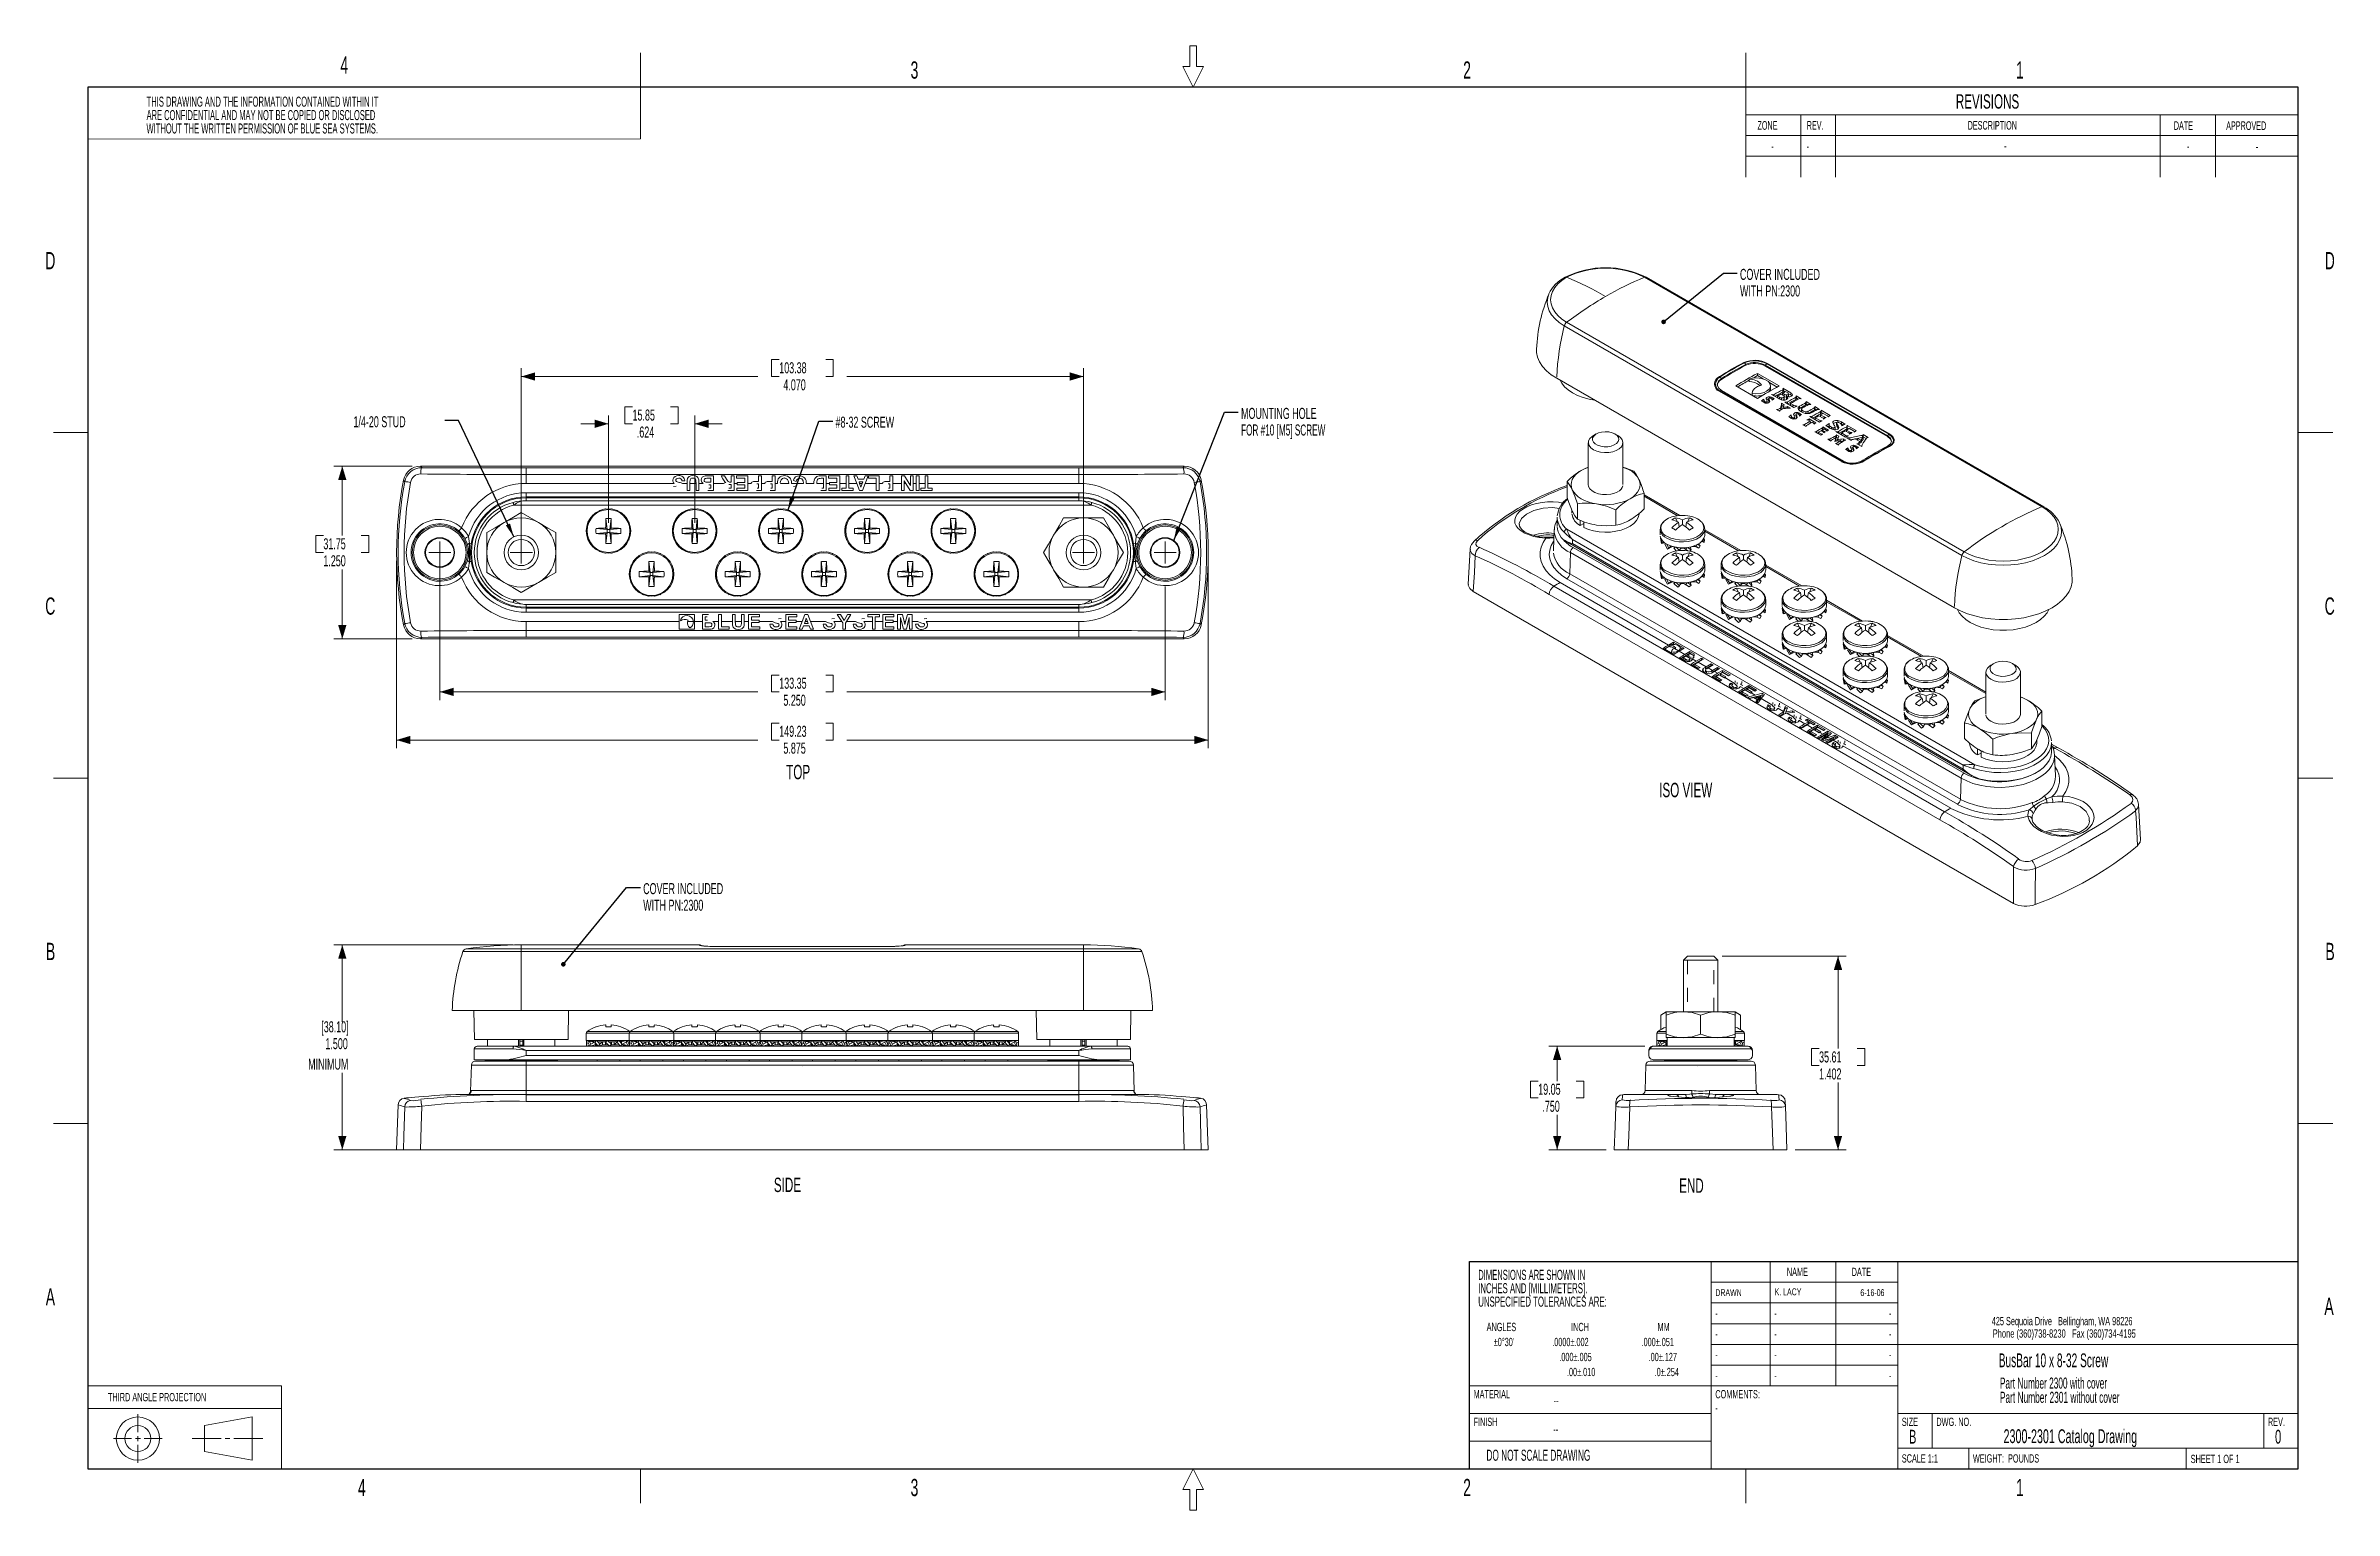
# Model space of a CAD drawing. Header units: inches. Extents: x 0.2 to 16.8, y 0.2 to 10.8.
import ezdxf

# ---------------------------------------------------------------- set-up
doc = ezdxf.new("R2010")
doc.units = ezdxf.units.IN
doc.header["$MEASUREMENT"] = 0
doc.linetypes.add('HIDDEN', pattern=[0.075, 0.05, -0.025])
doc.styles.add('SLDTEXTSTYLE0', font='TXT', dxfattribs={"width": 0.605})
doc.styles.add('SLDTEXTSTYLE1', font='TXT', dxfattribs={"width": 0.566218})
doc.styles.add('SLDTEXTSTYLE10', font='TXT', dxfattribs={"width": 0.548281})
doc.styles.add('SLDTEXTSTYLE11', font='TXT', dxfattribs={"width": 0.529375})
doc.styles.add('SLDTEXTSTYLE12', font='TXT', dxfattribs={"width": 0.5775})
doc.styles.add('SLDTEXTSTYLE13', font='TXT', dxfattribs={"width": 0.564279})
doc.styles.add('SLDTEXTSTYLE14', font='TXT', dxfattribs={"width": 0.557549})
doc.styles.add('SLDTEXTSTYLE15', font='TXT', dxfattribs={"width": 0.56348})
doc.styles.add('SLDTEXTSTYLE16', font='TXT', dxfattribs={"width": 0.554583})
doc.styles.add('SLDTEXTSTYLE2', font='TXT', dxfattribs={"width": 0.552063})
doc.styles.add('SLDTEXTSTYLE3', font='TXT', dxfattribs={"width": 0.565543})
doc.styles.add('SLDTEXTSTYLE4', font='TXT', dxfattribs={"width": 0.5808})
doc.styles.add('SLDTEXTSTYLE5', font='TXT', dxfattribs={"width": 0.582593})
doc.styles.add('SLDTEXTSTYLE6', font='TXT', dxfattribs={"width": 0.559625})
doc.styles.add('SLDTEXTSTYLE7', font='TXT', dxfattribs={"width": 0.560185})
doc.styles.add('SLDTEXTSTYLE8', font='TXT', dxfattribs={"width": 0.564667})
doc.styles.add('SLDTEXTSTYLE9', font='TXT', dxfattribs={"width": 0.55})
doc.dimstyles.new('SLDDIMSTYLE0', dxfattribs={"dimtxt": 0.08, "dimasz": 0.1, "dimexe": 0, "dimexo": 0.0625, "dimgap": 0.02, "dimtad": 0, "dimtih": 1, "dimtoh": 1, "dimdec": 3, "dimzin": 12, "dimdsep": 46, "dimtxsty": 'SLDTEXTSTYLE0', "dimsah": 1, "dimcen": 0.09, "dimadec": 0, "dimazin": 0, "dimtfac": 1, "dimtdec": 3, "dimtofl": 0, "dimtmove": 0, "dimatfit": 3, "dimfxl": 1, "dimtolj": 1, "dimtzin": 12, "dimarcsym": 0})
doc.dimstyles.new('SLDDIMSTYLE1', dxfattribs={"dimtxt": 0.1, "dimasz": 0.033333, "dimexe": 0, "dimexo": 0.0625, "dimgap": 0.025, "dimtad": 0, "dimtih": 1, "dimtoh": 1, "dimdec": 0, "dimzin": 0, "dimdsep": 46, "dimtxsty": 'Standard', "dimblk1": 'DOT', "dimblk2": 'DOT', "dimsah": 1, "dimcen": 0.09, "dimadec": 0, "dimazin": 0, "dimtfac": 1, "dimtdec": 0, "dimtofl": 0, "dimtmove": 0, "dimatfit": 3, "dimldrblk": 'DOT', "dimfxl": 1, "dimtolj": 1, "dimtzin": 0, "dimarcsym": 0})
doc.dimstyles.new('SLDDIMSTYLE2', dxfattribs={"dimtxt": 0.08, "dimasz": 0.1, "dimexe": 0, "dimexo": 0.0625, "dimgap": 0.02, "dimtad": 0, "dimtih": 1, "dimtoh": 1, "dimdec": 3, "dimzin": 4, "dimdsep": 46, "dimtxsty": 'SLDTEXTSTYLE0', "dimsah": 1, "dimcen": 0.09, "dimadec": 0, "dimazin": 0, "dimtfac": 1, "dimtdec": 3, "dimtofl": 0, "dimtmove": 0, "dimatfit": 3, "dimfxl": 1, "dimtolj": 1, "dimtzin": 12, "dimarcsym": 0})
doc.dimstyles.new('SLDDIMSTYLE3', dxfattribs={"dimtxt": 0.08, "dimasz": 0.1, "dimexe": 0, "dimexo": 0.0625, "dimgap": 0.02, "dimtad": 0, "dimtih": 1, "dimtoh": 1, "dimdec": 3, "dimzin": 12, "dimdsep": 46, "dimtxsty": 'SLDTEXTSTYLE0', "dimsah": 1, "dimcen": 0.09, "dimadec": 0, "dimazin": 0, "dimtfac": 1, "dimtdec": 3, "dimtofl": 0, "dimtmove": 0, "dimatfit": 3, "dimfxl": 1, "dimtolj": 1, "dimtzin": 12, "dimarcsym": 0})
doc.dimstyles.new('SLDDIMSTYLE4', dxfattribs={"dimtxt": 0.1, "dimasz": 0.1, "dimexe": 0, "dimexo": 0.0625, "dimgap": 0.025, "dimtad": 0, "dimtih": 1, "dimtoh": 1, "dimdec": 0, "dimzin": 0, "dimdsep": 46, "dimtxsty": 'Standard', "dimsah": 1, "dimcen": 0.09, "dimadec": 0, "dimazin": 0, "dimtfac": 1, "dimtdec": 0, "dimtofl": 0, "dimtmove": 0, "dimatfit": 3, "dimfxl": 1, "dimtolj": 1, "dimtzin": 0, "dimarcsym": 0})

msp = doc.modelspace()

# ---------------------------------------------------------------- texts
at = {"color": 7, "linetype": 'Continuous', "lineweight": 0, "attachment_point": 1}
for s, insert, char_height, style in [('{4}', (2.3273, 10.7234), 0.125, 'SLDTEXTSTYLE0'), ('{3}', (6.4546, 10.687), 0.125, 'SLDTEXTSTYLE0'), ('{2}', (10.4545, 10.687), 0.125, 'SLDTEXTSTYLE0'), ('{1}', (14.4568, 10.687), 0.125, 'SLDTEXTSTYLE0'), ('{REVISIONS}', (14.0207, 10.4491), 0.104167, 'SLDTEXTSTYLE0'), ('{ZONE}', (12.5848, 10.2546), 0.0625, 'SLDTEXTSTYLE0'), ('{REV.}', (12.9415, 10.2553), 0.0625, 'SLDTEXTSTYLE0'), ('{DESCRIPTION}', (14.1064, 10.2558), 0.0625, 'SLDTEXTSTYLE0'), ('{DATE}', (15.5986, 10.2538), 0.0625, 'SLDTEXTSTYLE0'), ('{APPROVED}', (15.9777, 10.2529), 0.0625, 'SLDTEXTSTYLE0'), ('{-}', (12.6848, 10.1046), 0.0625, 'SLDTEXTSTYLE0'), ('{-}', (12.9415, 10.1053), 0.0625, 'SLDTEXTSTYLE0'), ('{-}', (14.3706, 10.1058), 0.0625, 'SLDTEXTSTYLE0'), ('{-}', (15.6945, 10.1038), 0.0625, 'SLDTEXTSTYLE0'), ('{-}', (16.192, 10.1029), 0.0625, 'SLDTEXTSTYLE0'), ('{D}', (0.1912, 9.307), 0.125, 'SLDTEXTSTYLE0'), ('{D}', (16.6912, 9.307), 0.125, 'SLDTEXTSTYLE0'), ('{1/4-20 STUD}', (2.4219, 8.1186, 0.7652), 0.08, 'SLDTEXTSTYLE0'), ('{#8-32 SCREW}', (5.9114, 8.1155, 0.2489), 0.08, 'SLDTEXTSTYLE0'), ('{C}', (0.1907, 6.807), 0.125, 'SLDTEXTSTYLE0'), ('{C}', (16.6907, 6.807), 0.125, 'SLDTEXTSTYLE0'), ('{TOP}', (5.5544, 5.5949), 0.10417, 'SLDTEXTSTYLE0'), ('{ISO VIEW}', (11.8737, 5.4652), 0.10417, 'SLDTEXTSTYLE0'), ('{B}', (0.1958, 4.307), 0.125, 'SLDTEXTSTYLE0'), ('{B}', (16.6958, 4.307), 0.125, 'SLDTEXTSTYLE0'), ('{SIDE}', (5.465, 2.6072), 0.10417, 'SLDTEXTSTYLE0'), ('{END}', (12.018, 2.6016), 0.10417, 'SLDTEXTSTYLE0'), ('{NAME}', (12.7977, 1.955), 0.06, 'SLDTEXTSTYLE0'), ('{DATE}', (13.2667, 1.955), 0.06, 'SLDTEXTSTYLE0'), ('{A}', (0.1944, 1.807), 0.125, 'SLDTEXTSTYLE0'), ('{DRAWN}', (12.28, 1.8), 0.05, 'SLDTEXTSTYLE0'), ('{K. LACY}', (12.7091, 1.8058), 0.05, 'SLDTEXTSTYLE0'), ('{6-16-06}', (13.3298, 1.8), 0.05, 'SLDTEXTSTYLE0'), ('{A}', (16.6887, 1.7383), 0.125, 'SLDTEXTSTYLE0'), ('{ANGLES}', (10.6247, 1.5564), 0.06, 'SLDTEXTSTYLE0'), ('{INCH}', (11.2358, 1.5563), 0.06, 'SLDTEXTSTYLE0'), ('{MM}', (11.8615, 1.5563), 0.06, 'SLDTEXTSTYLE0'), ('{-}', (12.28, 1.65), 0.05, 'SLDTEXTSTYLE0'), ('{-}', (12.7065, 1.65), 0.05, 'SLDTEXTSTYLE0'), ('{-}', (13.5377, 1.65), 0.05, 'SLDTEXTSTYLE0'), ('{425 Sequoia Drive   Bellingham, WA 98226}', (14.2808, 1.599), 0.06, 'SLDTEXTSTYLE2'), ('{Phone (360)738-8230   Fax (360)734-4195}', (14.2879, 1.509), 0.06, 'SLDTEXTSTYLE1'), ("{±0°30'}", (10.676, 1.4478), 0.06, 'SLDTEXTSTYLE0'), ('{.0000±.002}', (11.0991, 1.4477), 0.06, 'SLDTEXTSTYLE0'), ('{.000±.005}', (11.1507, 1.3392), 0.06, 'SLDTEXTSTYLE0'), ('{.000±.051}', (11.7458, 1.4477), 0.06, 'SLDTEXTSTYLE0'), ('{.00±.127}', (11.7974, 1.3392), 0.06, 'SLDTEXTSTYLE0'), ('{-}', (12.28, 1.5), 0.05, 'SLDTEXTSTYLE0'), ('{-}', (12.7065, 1.5), 0.05, 'SLDTEXTSTYLE0'), ('{-}', (13.5377, 1.5), 0.05, 'SLDTEXTSTYLE0'), ('{BusBar 10 x 8-32 Screw}', (14.3313, 1.335), 0.1, 'SLDTEXTSTYLE9'), ('{.00±.010}', (11.206, 1.2306), 0.06, 'SLDTEXTSTYLE0'), ('{.0±.254}', (11.8409, 1.2306), 0.06, 'SLDTEXTSTYLE0'), ('{-}', (12.28, 1.35), 0.05, 'SLDTEXTSTYLE0'), ('{-}', (12.28, 1.2), 0.05, 'SLDTEXTSTYLE0'), ('{-}', (12.7065, 1.35), 0.05, 'SLDTEXTSTYLE0'), ('{-}', (12.7065, 1.2), 0.05, 'SLDTEXTSTYLE0'), ('{-}', (13.5377, 1.35), 0.05, 'SLDTEXTSTYLE0'), ('{-}', (13.5377, 1.2), 0.05, 'SLDTEXTSTYLE0'), ('{THIRD ANGLE PROJECTION}', (0.6449, 1.0488), 0.06, 'SLDTEXTSTYLE12'), ('{MATERIAL}', (10.53, 1.07), 0.06, 'SLDTEXTSTYLE0'), ('{COMMENTS:}', (12.28, 1.07), 0.06, 'SLDTEXTSTYLE0'), ('{FINISH}', (10.53, 0.87), 0.06, 'SLDTEXTSTYLE0'), ('{--}', (11.11, 1.0251), 0.06, 'SLDTEXTSTYLE0'), ('{-}', (12.28, 0.97), 0.06, 'SLDTEXTSTYLE0'), ('{SIZE}', (13.63, 0.87), 0.06, 'SLDTEXTSTYLE0'), ('{DWG. NO.}', (13.88, 0.87), 0.06, 'SLDTEXTSTYLE0'), ('{REV.}', (16.28, 0.87), 0.06, 'SLDTEXTSTYLE0'), ('{--}', (11.1075, 0.8169), 0.06, 'SLDTEXTSTYLE0'), ('{B}', (13.6814, 0.782), 0.1, 'SLDTEXTSTYLE0'), ('{2300-2301 Catalog Drawing}', (14.3662, 0.7858), 0.1, 'SLDTEXTSTYLE4'), ('{0}', (16.3314, 0.782), 0.1, 'SLDTEXTSTYLE0'), ('{DO NOT SCALE DRAWING}', (10.6234, 0.6382), 0.08, 'SLDTEXTSTYLE6'), ('{SCALE 1:1}', (13.63, 0.605), 0.06, 'SLDTEXTSTYLE0'), ('{WEIGHT:  POUNDS }', (14.1447, 0.605), 0.06, 'SLDTEXTSTYLE10'), ('{SHEET 1 OF 1}', (15.7207, 0.6013), 0.06, 'SLDTEXTSTYLE11'), ('{4}', (2.4543, 0.427), 0.125, 'SLDTEXTSTYLE0'), ('{3}', (6.4546, 0.427), 0.125, 'SLDTEXTSTYLE0'), ('{2}', (10.4545, 0.427), 0.125, 'SLDTEXTSTYLE0'), ('{1}', (14.4568, 0.427), 0.125, 'SLDTEXTSTYLE0')]:
    msp.add_mtext(s, dxfattribs=dict(at, insert=insert, char_height=char_height, style=style))

# ---------------------------------------------------------------- blocks, each defined once
blk = doc.blocks.new('SW_NOTE_0')
at = {"color": 7, "linetype": 'Continuous', "lineweight": 0, "char_height": 0.07292, "attachment_point": 1}
for s, insert, style in [('{DIMENSIONS ARE SHOWN IN}', (0, 0.094), 'SLDTEXTSTYLE3'), ('{INCHES AND [MILLIMETERS].}', (0, -0.003), 'SLDTEXTSTYLE4'), ('{UNSPECIFIED TOLERANCES ARE:}', (0, -0.1), 'SLDTEXTSTYLE5')]:
    blk.add_mtext(s, dxfattribs=dict(at, insert=insert, style=style))
blk = doc.blocks.new('SW_NOTE_1')
at = {"color": 7, "linetype": 'Continuous', "lineweight": 0, "char_height": 0.08, "attachment_point": 1}
for s, insert, style in [('{Part Number 2300 with cover}', (0, 0.103), 'SLDTEXTSTYLE7'), ('{Part Number 2301 without cover}', (0, 0), 'SLDTEXTSTYLE8')]:
    blk.add_mtext(s, dxfattribs=dict(at, insert=insert, style=style))
blk = doc.blocks.new('SW_NOTE_2')
at = {"color": 7, "linetype": 'Continuous', "lineweight": 0, "char_height": 0.07292, "attachment_point": 1}
for s, insert, style in [('{THIS DRAWING AND THE INFORMATION CONTAINED WITHIN IT}', (0, 0.094), 'SLDTEXTSTYLE13'), ('{WITHOUT THE WRITTEN PERMISSION OF BLUE SEA SYSTEMS.}', (-0.001, -0.1), 'SLDTEXTSTYLE15'), ('{ARE CONFIDENTIAL AND MAY NOT BE COPIED OR DISCLOSED}', (0, -0.003), 'SLDTEXTSTYLE14')]:
    blk.add_mtext(s, dxfattribs=dict(at, insert=insert, style=style))
blk = doc.blocks.new('*D4')
at = {"color": 7, "linetype": 'Continuous', "lineweight": 0}
for p, q in [((3.577, 4.292), (2.281, 4.292)), ((2.341, 4.292), (2.341, 3.734)), ((2.341, 2.809), (2.341, 3.366)), ((2.847, 2.809), (2.281, 2.809))]:
    blk.add_line(p, q, dxfattribs=at)
for points in [[(2.341, 4.292), (2.311, 4.192), (2.371, 4.192)], [(2.341, 2.809), (2.371, 2.909), (2.311, 2.909)]]:
    blk.add_solid(points, dxfattribs=at)
at = {"color": 7, "linetype": 'Continuous', "lineweight": 0, "char_height": 0.08, "attachment_point": 1, "style": 'SLDTEXTSTYLE0'}
for s, insert in [('{[38.10]}', (2.189, 3.739)), ('{1.500}', (2.219, 3.617)), ('{MINIMUM}', (2.094, 3.469))]:
    blk.add_mtext(s, dxfattribs=dict(at, insert=insert))
blk = doc.blocks.new('SW_NOTE_3')
at = {"color": 7, "linetype": 'Continuous', "lineweight": 0, "char_height": 0.08, "attachment_point": 1, "style": 'SLDTEXTSTYLE0'}
for s, insert in [('{COVER INCLUDED}', (0.02, 0.032, 0.069)), ('{WITH PN:2300}', (0.02, -0.088, 0.069))]:
    blk.add_mtext(s, dxfattribs=dict(at, insert=insert))
blk = doc.blocks.new('_Dot')
at = {"color": 0, "linetype": 'ByBlock', "lineweight": -2}
blk.add_line((-0.5, 0), (-1, 0), dxfattribs=at)
at = {"color": 0, "linetype": 'ByBlock', "const_width": 0.5}
blk.add_lwpolyline([(-0.25, 0, 1), (0.25, 0, 1)], format="xyb", close=True, dxfattribs=at)
blk = doc.blocks.new('*D7')
at = {"color": 7, "linetype": 'Continuous', "lineweight": 0}
for p, q in [((2.847, 7.757), (2.281, 7.757)), ((2.341, 7.757), (2.341, 7.255)), ((2.149, 7.255), (2.149, 7.132)), ((2.149, 7.255), (2.204, 7.255)), ((2.149, 7.132), (2.204, 7.132)), ((2.533, 7.255), (2.478, 7.255)), ((2.533, 7.132), (2.478, 7.132)), ((2.533, 7.255), (2.533, 7.132)), ((2.341, 6.507), (2.341, 7.009)), ((2.847, 6.507), (2.281, 6.507))]:
    blk.add_line(p, q, dxfattribs=at)
for points in [[(2.341, 7.757), (2.311, 7.657), (2.371, 7.657)], [(2.341, 6.507), (2.371, 6.607), (2.311, 6.607)]]:
    blk.add_solid(points, dxfattribs=at)
at = {"color": 7, "linetype": 'Continuous', "lineweight": 0, "char_height": 0.08, "attachment_point": 1, "style": 'SLDTEXTSTYLE0'}
for s, insert in [('{31.75}', (2.204, 7.235)), ('{1.250}', (2.204, 7.112))]:
    blk.add_mtext(s, dxfattribs=dict(at, insert=insert))
blk = doc.blocks.new('*D8')
at = {"color": 7, "linetype": 'Continuous', "lineweight": 0}
for p, q in [((2.734, 7.072), (2.734, 5.715)), ((8.609, 7.072), (8.609, 5.715)), ((5.449, 5.898), (5.449, 5.775)), ((5.449, 5.898), (5.504, 5.898)), ((5.895, 5.898), (5.84, 5.898)), ((5.895, 5.898), (5.895, 5.775)), ((2.734, 5.775), (5.35, 5.775)), ((5.449, 5.775), (5.504, 5.775)), ((5.895, 5.775), (5.84, 5.775)), ((8.609, 5.775), (5.994, 5.775))]:
    blk.add_line(p, q, dxfattribs=at)
for points in [[(2.734, 5.775), (2.834, 5.745), (2.834, 5.805)], [(8.609, 5.775), (8.509, 5.805), (8.509, 5.745)]]:
    blk.add_solid(points, dxfattribs=at)
at = {"color": 7, "linetype": 'Continuous', "lineweight": 0, "char_height": 0.08, "attachment_point": 1, "style": 'SLDTEXTSTYLE0'}
for s, insert in [('{149.23}', (5.504, 5.878)), ('{5.875}', (5.534, 5.756))]:
    blk.add_mtext(s, dxfattribs=dict(at, insert=insert))
blk = doc.blocks.new('*D9')
at = {"color": 7, "linetype": 'Continuous', "lineweight": 0}
for p, q in [((3.047, 7.072), (3.047, 6.063)), ((8.297, 6.885), (8.297, 6.063)), ((5.449, 6.245), (5.449, 6.123)), ((5.449, 6.245), (5.504, 6.245)), ((5.895, 6.245), (5.84, 6.245)), ((5.895, 6.245), (5.895, 6.123)), ((3.047, 6.123), (5.35, 6.123)), ((5.449, 6.123), (5.504, 6.123)), ((5.895, 6.123), (5.84, 6.123)), ((8.297, 6.123), (5.994, 6.123))]:
    blk.add_line(p, q, dxfattribs=at)
for points in [[(3.047, 6.123), (3.147, 6.093), (3.147, 6.153)], [(8.297, 6.123), (8.197, 6.153), (8.197, 6.093)]]:
    blk.add_solid(points, dxfattribs=at)
at = {"color": 7, "linetype": 'Continuous', "lineweight": 0, "char_height": 0.08, "attachment_point": 1, "style": 'SLDTEXTSTYLE0'}
for s, insert in [('{133.35}', (5.504, 6.226)), ('{5.250}', (5.534, 6.103))]:
    blk.add_mtext(s, dxfattribs=dict(at, insert=insert))
blk = doc.blocks.new('*D10')
at = {"color": 7, "linetype": 'Continuous', "lineweight": 0}
for p, q in [((3.637, 7.192), (3.637, 8.466)), ((5.449, 8.528), (5.449, 8.406)), ((5.449, 8.528), (5.504, 8.528)), ((5.895, 8.528), (5.84, 8.528)), ((5.895, 8.528), (5.895, 8.406)), ((7.707, 7.192), (7.707, 8.466)), ((3.637, 8.406), (5.35, 8.406)), ((5.449, 8.406), (5.504, 8.406)), ((5.895, 8.406), (5.84, 8.406)), ((7.707, 8.406), (5.994, 8.406))]:
    blk.add_line(p, q, dxfattribs=at)
for points in [[(3.637, 8.406), (3.737, 8.376), (3.737, 8.436)], [(7.707, 8.406), (7.607, 8.436), (7.607, 8.376)]]:
    blk.add_solid(points, dxfattribs=at)
at = {"color": 7, "linetype": 'Continuous', "lineweight": 0, "char_height": 0.08, "attachment_point": 1, "style": 'SLDTEXTSTYLE0'}
for s, insert in [('{103.38}', (5.504, 8.509)), ('{4.070}', (5.534, 8.386))]:
    blk.add_mtext(s, dxfattribs=dict(at, insert=insert))
blk = doc.blocks.new('*D11')
at = {"color": 7, "linetype": 'Continuous', "lineweight": 0}
for p, q in [((4.268, 7.348), (4.268, 8.124)), ((4.387, 8.187), (4.387, 8.064)), ((4.387, 8.187), (4.442, 8.187)), ((4.772, 8.187), (4.717, 8.187)), ((4.772, 8.187), (4.772, 8.064)), ((4.892, 7.348), (4.892, 8.124)), ((4.268, 8.064), (4.068, 8.064)), ((4.387, 8.064), (4.442, 8.064)), ((4.772, 8.064), (4.717, 8.064)), ((4.892, 8.064), (5.092, 8.064))]:
    blk.add_line(p, q, dxfattribs=at)
for points in [[(4.268, 8.064), (4.168, 8.094), (4.168, 8.034)], [(4.892, 8.064), (4.992, 8.034), (4.992, 8.094)]]:
    blk.add_solid(points, dxfattribs=at)
at = {"color": 7, "linetype": 'Continuous', "lineweight": 0, "char_height": 0.08, "attachment_point": 1, "style": 'SLDTEXTSTYLE0'}
for s, insert in [('{15.85}', (4.442, 8.167)), ('{.624}', (4.473, 8.044))]:
    blk.add_mtext(s, dxfattribs=dict(at, insert=insert))
blk = doc.blocks.new('SW_NOTE_4')
at = {"color": 7, "linetype": 'Continuous', "lineweight": 0, "char_height": 0.08, "attachment_point": 1}
for s, insert, style in [('{MOUNTING HOLE}', (0.02, 0.032, -0.482), 'SLDTEXTSTYLE0'), ('{FOR #10 [M5] SCREW}', (0.02, -0.088, -0.482), 'SLDTEXTSTYLE16')]:
    blk.add_mtext(s, dxfattribs=dict(at, insert=insert, style=style))
blk = doc.blocks.new('SW_CENTERMARKSYMBOL_0')
at = {"color": 7, "linetype": 'Continuous', "lineweight": 0}
for q in [(-0.08, 0), (0, 0.08), (0, -0.08), (0.08, 0)]:
    blk.add_line((0, 0), q, dxfattribs=at)
blk = doc.blocks.new('SW_CENTERMARKSYMBOL_1')
at = {"color": 7, "linetype": 'Continuous', "lineweight": 0}
for q in [(-0.08, 0), (0, 0.08), (0, -0.08), (0.08, 0)]:
    blk.add_line((0, 0), q, dxfattribs=at)
blk = doc.blocks.new('SW_CENTERMARKSYMBOL_2')
at = {"color": 7, "linetype": 'Continuous', "lineweight": 0}
for q in [(-0.08, 0), (0, 0.08), (0, -0.08), (0.08, 0)]:
    blk.add_line((0, 0), q, dxfattribs=at)
blk = doc.blocks.new('SW_CENTERMARKSYMBOL_3')
at = {"color": 7, "linetype": 'Continuous', "lineweight": 0}
for q in [(-0.08, 0), (0, 0.08), (0, -0.08), (0.08, 0)]:
    blk.add_line((0, 0), q, dxfattribs=at)
blk = doc.blocks.new('*D17')
at = {"color": 7, "linetype": 'Continuous', "lineweight": 0}
for p, q in [((12.329, 4.211), (13.228, 4.211)), ((13.168, 4.211), (13.168, 3.541)), ((12.976, 3.541), (12.976, 3.418)), ((12.976, 3.541), (13.031, 3.541)), ((13.361, 3.541), (13.306, 3.541)), ((13.361, 3.541), (13.361, 3.418)), ((12.976, 3.418), (13.031, 3.418)), ((13.361, 3.418), (13.306, 3.418)), ((13.168, 2.809), (13.168, 3.295)), ((12.859, 2.809), (13.228, 2.809))]:
    blk.add_line(p, q, dxfattribs=at)
for points in [[(13.168, 4.211), (13.138, 4.111), (13.198, 4.111)], [(13.168, 2.809), (13.198, 2.909), (13.138, 2.909)]]:
    blk.add_solid(points, dxfattribs=at)
at = {"color": 7, "linetype": 'Continuous', "lineweight": 0, "char_height": 0.08, "attachment_point": 1, "style": 'SLDTEXTSTYLE0'}
for s, insert in [('{35.61}', (13.031, 3.521)), ('{1.402}', (13.031, 3.398))]:
    blk.add_mtext(s, dxfattribs=dict(at, insert=insert))
blk = doc.blocks.new('*D18')
at = {"color": 7, "linetype": 'Continuous', "lineweight": 0}
for p, q in [((11.77, 3.559), (11.075, 3.559)), ((11.135, 3.559), (11.135, 3.306)), ((10.943, 3.306), (10.943, 3.184)), ((10.943, 3.306), (10.998, 3.306)), ((10.943, 3.184), (10.998, 3.184)), ((11.328, 3.306), (11.273, 3.306)), ((11.328, 3.184), (11.273, 3.184)), ((11.328, 3.306), (11.328, 3.184)), ((11.135, 2.809), (11.135, 3.061)), ((11.489, 2.809), (11.075, 2.809))]:
    blk.add_line(p, q, dxfattribs=at)
for points in [[(11.135, 3.559), (11.105, 3.459), (11.165, 3.459)], [(11.135, 2.809), (11.165, 2.909), (11.105, 2.909)]]:
    blk.add_solid(points, dxfattribs=at)
at = {"color": 7, "linetype": 'Continuous', "lineweight": 0, "char_height": 0.08, "attachment_point": 1, "style": 'SLDTEXTSTYLE0'}
for s, insert in [('{19.05}', (10.998, 3.287)), ('{.750}', (11.028, 3.164))]:
    blk.add_mtext(s, dxfattribs=dict(at, insert=insert))
blk = doc.blocks.new('SW_NOTE_5')
at = {"color": 7, "linetype": 'Continuous', "lineweight": 0, "char_height": 0.08, "attachment_point": 1, "style": 'SLDTEXTSTYLE0'}
for s, insert in [('{COVER INCLUDED}', (0.02, 0.032, 0.029)), ('{WITH PN:2300}', (0.02, -0.088, 0.029))]:
    blk.add_mtext(s, dxfattribs=dict(at, insert=insert))

# ---------------------------------------------------------------- dimensions: what is measured, and where the dimension line sits
at = {"color": 7, "linetype": 'Continuous', "lineweight": 0}
for base, p1, p2, dimstyle, picture, middle in [((7.7067, 8.4058), (3.6367, 7.132), (7.7067, 7.132), 'SLDDIMSTYLE2', '*D10', (5.6717, 8.4058)), ((4.8917, 8.064), (4.2677, 7.288), (4.8917, 7.288), 'SLDDIMSTYLE3', '*D11', (4.5797, 8.064)), ((2.7342, 5.7753), (8.6092, 7.132), (2.7342, 7.132), 'SLDDIMSTYLE0', '*D8', (5.6717, 5.7753)), ((8.2967, 6.1226), (3.0467, 7.132), (8.2967, 6.9446), 'SLDDIMSTYLE2', '*D9', (5.6717, 6.1226))]:
    dim = msp.add_linear_dim(base=base, p1=p1, p2=p2, dimstyle=dimstyle, override={"dimtxt": 0.08, "dimasz": 0.1, "dimexe": 0.06, "dimexo": 0.06, "dimgap": 0.06, "dimzin": 12, "dimtzin": 12}, dxfattribs=at)
    dim.commit()
    dim.dimension.update_dxf_attribs({"geometry": picture, "text_midpoint": middle, "dimtype": 160})
for base, p1, p2, dimstyle, picture, middle in [((2.341, 7.757), (2.9072, 6.507), (2.9072, 7.757), 'SLDDIMSTYLE2', '*D7', (2.341, 7.132)), ((13.1682, 4.2106), (12.7986, 2.8086), (12.2686, 4.2106), 'SLDDIMSTYLE0', '*D17', (13.1682, 3.4181)), ((11.1352, 2.8086), (11.8301, 3.5586), (11.5486, 2.8086), 'SLDDIMSTYLE2', '*D18', (11.1352, 3.1836))]:
    dim = msp.add_linear_dim(base=base, p1=p1, p2=p2, angle=90, dimstyle=dimstyle, override={"dimtxt": 0.08, "dimasz": 0.1, "dimexe": 0.06, "dimexo": 0.06, "dimgap": 0.06, "dimzin": 12, "dimtzin": 12}, dxfattribs=at)
    dim.commit()
    dim.dimension.update_dxf_attribs({"geometry": picture, "text_midpoint": middle, "dimtype": 160})
dim = msp.add_linear_dim(base=(2.341, 4.2923), p1=(2.9072, 2.8086), p2=(3.6367, 4.2923), angle=90, text='[38.10]\\P1.500\\PMINIMUM', dimstyle='SLDDIMSTYLE0', override={"dimtxt": 0.08, "dimasz": 0.1, "dimexe": 0.06, "dimexo": 0.06, "dimgap": 0.06, "dimzin": 12, "dimtzin": 12}, dxfattribs=at)
dim.commit()
dim.dimension.update_dxf_attribs({"geometry": '*D4', "text_midpoint": (2.341, 3.5504), "dimtype": 160})

# ---------------------------------------------------------------- linework, layer by layer
at = {"color": 7, "linetype": 'Continuous', "lineweight": 0}
for p, q in [((8.475, 10.65), (8.475, 10.8)), ((8.475, 10.8), (8.525, 10.8)), ((8.525, 10.8), (8.525, 10.65)), ((4.5, 10.5), (4.5, 10.75)), ((8.475, 10.65), (8.425, 10.65)), ((8.425, 10.65), (8.5, 10.5)), ((8.5, 10.5), (8.575, 10.65)), ((8.575, 10.65), (8.525, 10.65)), ((12.5, 10.5), (12.5, 10.75)), ((12.9, 10.3), (12.9, 9.85)), ((13.15, 10.3), (13.15, 9.85)), ((15.5, 10.3), (15.5, 9.85)), ((15.9, 10.3), (15.9, 9.85)), ((12.5, 10.15), (16.5, 10.15)), ((12.5, 10), (16.5, 10)), ((14.6454, 7.4629), (11.7675, 9.1243)), ((11.2038, 8.7989), (14.0817, 7.1375)), ((14.0647, 7.1112), (11.1868, 8.7726)), ((12.5003, 8.487), (12.5003, 8.4939)), ((12.6418, 8.4817), (12.6418, 8.4875)), ((13.536, 7.9876), (12.6521, 8.4978)), ((12.6567, 8.5012), (13.5406, 7.9909)), ((13.1925, 7.79), (12.3086, 8.3002)), ((12.3132, 8.3022), (13.1971, 7.7919)), ((12.3236, 8.3849), (12.3236, 8.3919)), ((12.8253, 8.2727), (12.8253, 8.289)), ((12.6847, 8.2465), (12.6847, 8.2573)), ((12.8026, 8.2469), (12.8026, 8.2557)), ((12.8829, 8.1319), (12.8829, 8.1427)), ((0.5, 8), (0.25, 8)), ((13.1942, 8.0613), (13.1942, 8.0776)), ((13.5256, 7.9715), (13.5256, 7.9772)), ((16.5, 8), (16.75, 8)), ((13.2946, 7.8946), (13.2946, 7.9054)), ((3.6717, 7.6959), (3.6717, 7.7447)), ((3.6717, 7.7447), (7.6717, 7.7447)), ((3.6717, 7.6959), (3.6717, 7.632)), ((7.6717, 7.6959), (3.6717, 7.6959)), ((3.6717, 7.632), (4.7439, 7.632)), ((4.8031, 7.632), (4.8369, 7.632)), ((4.8575, 7.632), (4.9014, 7.632)), ((4.922, 7.632), (4.9538, 7.632)), ((5.029, 7.632), (5.1002, 7.632)), ((5.1771, 7.632), (5.2005, 7.632)), ((5.2759, 7.632), (5.2985, 7.632)), ((5.3747, 7.632), (5.3973, 7.632)), ((5.4734, 7.632), (5.4913, 7.632)), ((5.5119, 7.632), (5.5722, 7.632)), ((5.5928, 7.632), (5.6792, 7.632)), ((5.6998, 7.632), (5.7547, 7.632)), ((5.7752, 7.632), (5.8232, 7.632)), ((5.8438, 7.632), (5.8671, 7.632)), ((5.9426, 7.632), (5.9879, 7.632)), ((6.0084, 7.632), (6.065, 7.632)), ((6.0861, 7.632), (6.105, 7.632)), ((6.1262, 7.632), (6.206, 7.632)), ((6.2266, 7.632), (6.2492, 7.632)), ((6.3253, 7.632), (6.3884, 7.632)), ((6.409, 7.632), (6.4202, 7.632)), ((6.4442, 7.632), (6.4529, 7.632)), ((6.4735, 7.632), (6.4954, 7.632)), ((6.516, 7.632), (6.5599, 7.632)), ((6.5805, 7.632), (7.6717, 7.632)), ((7.6717, 7.6959), (7.6717, 7.7447)), ((7.6717, 7.6959), (7.6717, 7.632)), ((7.7613, 7.4755), (3.5821, 7.4755)), ((3.6717, 7.5344), (3.6717, 7.5644)), ((3.6717, 7.5644), (7.6717, 7.5644)), ((3.6717, 7.5344), (3.6717, 7.528)), ((7.6717, 7.5344), (3.6717, 7.5344)), ((3.6717, 7.507), (3.6717, 7.528)), ((3.6717, 7.528), (7.6717, 7.528)), ((7.6717, 7.5344), (7.6717, 7.5644)), ((7.6717, 7.5344), (7.6717, 7.528)), ((7.6717, 7.507), (7.6717, 7.528)), ((12.007, 7.3988), (11.7645, 7.5388)), ((11.2041, 7.3014), (14.1593, 5.5955)), ((3.2609, 7.198), (3.2551, 7.2481)), ((3.2743, 7.1959), (3.2609, 7.198)), ((8.069, 7.1959), (8.0825, 7.198)), ((8.0825, 7.198), (8.0882, 7.2481)), ((11.2258, 6.9786), (11.2304, 7.1316)), ((14.0588, 5.4988), (11.2304, 7.1316)), ((14.0736, 5.5935), (11.2452, 7.2263)), ((11.2452, 7.1977), (11.2452, 7.2263)), ((11.2452, 7.1977), (14.0736, 5.5649)), ((11.2516, 7.1675), (14.08, 5.5347)), ((12.4483, 7.1441), (12.2031, 7.2856)), ((3.2743, 7.0682), (3.2609, 7.066)), ((8.069, 7.0682), (8.0825, 7.066)), ((11.2258, 6.9786), (14.0542, 5.3458)), ((12.8895, 6.8894), (12.6444, 7.0309)), ((13.9055, 5.1963), (11.0771, 6.8292)), ((11.1116, 6.8885), (13.94, 5.2557)), ((11.941, 6.4625), (11.1568, 6.9152)), ((14.033, 5.31), (11.2046, 6.9428)), ((3.5821, 6.7885), (7.7613, 6.7885)), ((3.6717, 6.7569), (3.6717, 6.736)), ((7.6717, 6.736), (3.6717, 6.736)), ((3.6717, 6.7296), (3.6717, 6.736)), ((3.6717, 6.7296), (7.6717, 6.7296)), ((3.6717, 6.7296), (3.6717, 6.6996)), ((7.6717, 6.6996), (3.6717, 6.6996)), ((3.6717, 6.5681), (3.6717, 6.632)), ((4.7807, 6.632), (3.6717, 6.632)), ((4.8831, 6.632), (4.8406, 6.632)), ((4.9483, 6.632), (4.8904, 6.632)), ((5.0652, 6.632), (5.0234, 6.632)), ((5.1656, 6.632), (5.0857, 6.632)), ((5.23, 6.632), (5.1861, 6.632)), ((5.2824, 6.632), (5.2506, 6.632)), ((5.454, 6.632), (5.3579, 6.632)), ((5.5508, 6.632), (5.5132, 6.632)), ((5.6692, 6.632), (5.6262, 6.632)), ((5.7094, 6.632), (5.6904, 6.632)), ((5.8392, 6.632), (5.7304, 6.632)), ((5.9571, 6.632), (5.8984, 6.632)), ((6.0565, 6.632), (5.9903, 6.632)), ((6.178, 6.632), (6.1157, 6.632)), ((6.2537, 6.632), (6.1985, 6.632)), ((6.361, 6.632), (6.3291, 6.632)), ((6.3892, 6.632), (6.382, 6.632)), ((6.4189, 6.632), (6.4086, 6.632)), ((6.4456, 6.632), (6.4383, 6.632)), ((6.5075, 6.632), (6.4666, 6.632)), ((7.6717, 6.632), (6.5668, 6.632)), ((7.6717, 6.7569), (7.6717, 6.736)), ((7.6717, 6.7296), (7.6717, 6.736)), ((7.6717, 6.7296), (7.6717, 6.6996)), ((7.6717, 6.5681), (7.6717, 6.632)), ((13.3307, 6.6346), (13.0856, 6.7762)), ((3.6717, 6.5681), (3.6717, 6.5193)), ((3.6717, 6.5681), (7.6717, 6.5681)), ((7.6717, 6.5193), (3.6717, 6.5193)), ((7.6717, 6.5681), (7.6717, 6.5193)), ((13.772, 6.3799), (13.5268, 6.5214)), ((12.0135, 6.4207), (11.9834, 6.438)), ((12.0595, 6.3941), (12.0186, 6.4177)), ((12.1422, 6.3464), (12.1127, 6.3634)), ((12.2132, 6.3054), (12.1567, 6.338)), ((12.2588, 6.279), (12.2277, 6.297)), ((12.2958, 6.2577), (12.2733, 6.2706)), ((12.4171, 6.1876), (12.3492, 6.2269)), ((12.4856, 6.1481), (12.459, 6.1634)), ((14.2386, 6.1106), (13.9681, 6.2667)), ((12.5693, 6.0998), (12.5389, 6.1173)), ((12.5977, 6.0834), (12.5843, 6.0911)), ((12.6895, 6.0304), (12.6126, 6.0748)), ((12.7729, 5.9822), (12.7314, 6.0062)), ((12.8431, 5.9417), (12.7964, 5.9687)), ((12.929, 5.8921), (12.885, 5.9175)), ((12.9826, 5.8612), (12.9436, 5.8837)), ((13.0584, 5.8174), (13.0359, 5.8304)), ((13.0784, 5.8059), (13.0733, 5.8088)), ((13.0994, 5.7937), (13.0921, 5.798)), ((14.6451, 5.8759), (14.6424, 5.8813)), ((14.6451, 5.8759), (14.6424, 5.8774)), ((13.1183, 5.7829), (13.1132, 5.7858)), ((13.1621, 5.7576), (13.1331, 5.7743)), ((13.9853, 5.2824), (13.204, 5.7334)), ((14.7376, 5.7161), (14.719, 5.7268)), ((0.5, 5.5), (0.25, 5.5)), ((14.0542, 5.3458), (14.0588, 5.4988)), ((14.0736, 5.5649), (14.0736, 5.5935)), ((16.5, 5.5), (16.75, 5.5)), ((14.676, 5.3497), (14.7154, 5.3638)), ((3.6367, 4.2431), (3.214, 4.2431)), ((3.2381, 4.2632), (3.6367, 4.2632)), ((3.6367, 4.2923), (3.6367, 4.2632)), ((3.6367, 4.2632), (7.7067, 4.2632)), ((3.6367, 4.2632), (3.6367, 4.2431)), ((3.6367, 4.2431), (3.6367, 3.8173)), ((7.7067, 4.2431), (3.6367, 4.2431)), ((4.9267, 4.2894), (4.9267, 4.2923)), ((4.932, 4.2913), (4.932, 4.2884)), ((6.2967, 4.2812), (5.0467, 4.2812)), ((6.4092, 4.2876), (6.4113, 4.2884)), ((6.4113, 4.2884), (6.4113, 4.2913)), ((6.4166, 4.2923), (6.4166, 4.2894)), ((7.7067, 4.2923), (7.7067, 4.2632)), ((7.7067, 4.2632), (8.1052, 4.2632)), ((7.7067, 4.2632), (7.7067, 4.2431)), ((7.7067, 4.2431), (7.7067, 3.8173)), ((8.1293, 4.2431), (7.7067, 4.2431)), ((4.1067, 3.6521), (4.2677, 3.6521)), ((4.1128, 3.6642), (4.2677, 3.6642)), ((4.2677, 3.6642), (4.4225, 3.6642)), ((4.2677, 3.6521), (4.4187, 3.6521)), ((4.4187, 3.6521), (4.5797, 3.6521)), ((4.4248, 3.6642), (4.5797, 3.6642)), ((4.5797, 3.6642), (4.7345, 3.6642)), ((4.5797, 3.6521), (4.7407, 3.6521)), ((4.7368, 3.6642), (4.8917, 3.6642)), ((4.7407, 3.6521), (4.8917, 3.6521)), ((4.8917, 3.6642), (5.0465, 3.6642)), ((4.8917, 3.6521), (5.0427, 3.6521)), ((5.0427, 3.6521), (5.2037, 3.6521)), ((5.0488, 3.6642), (5.2037, 3.6642)), ((5.2037, 3.6642), (5.3585, 3.6642)), ((5.2037, 3.6521), (5.3647, 3.6521)), ((5.3608, 3.6642), (5.5157, 3.6642)), ((5.3647, 3.6521), (5.5157, 3.6521)), ((5.5157, 3.6642), (5.6705, 3.6642)), ((5.5157, 3.6521), (5.6667, 3.6521)), ((5.6667, 3.6521), (5.8277, 3.6521)), ((5.6728, 3.6642), (5.8277, 3.6642)), ((5.8277, 3.6642), (5.9825, 3.6642)), ((5.8277, 3.6521), (5.9887, 3.6521)), ((5.9848, 3.6642), (6.1397, 3.6642)), ((5.9887, 3.6521), (6.1397, 3.6521)), ((6.1397, 3.6642), (6.2945, 3.6642)), ((6.1397, 3.6521), (6.2907, 3.6521)), ((6.2907, 3.6521), (6.4517, 3.6521)), ((6.2968, 3.6642), (6.4517, 3.6642)), ((6.4517, 3.6642), (6.6065, 3.6642)), ((6.4517, 3.6521), (6.6127, 3.6521)), ((6.6088, 3.6642), (6.7637, 3.6642)), ((6.6127, 3.6521), (6.7637, 3.6521)), ((6.7637, 3.6642), (6.9185, 3.6642)), ((6.7637, 3.6521), (6.9147, 3.6521)), ((6.9147, 3.6521), (7.0757, 3.6521)), ((6.9208, 3.6642), (7.0757, 3.6642)), ((7.0757, 3.6642), (7.2305, 3.6642)), ((7.0757, 3.6521), (7.2367, 3.6521)), ((11.8566, 3.6521), (11.9236, 3.6521)), ((11.8628, 3.6642), (11.9236, 3.6642)), ((12.4236, 3.6642), (12.4845, 3.6642)), ((12.4236, 3.6521), (12.4906, 3.6521)), ((3.577, 3.5386), (3.2967, 3.5386)), ((3.6294, 3.5956), (3.6265, 3.5956)), ((3.6294, 3.5956), (3.6265, 3.5956)), ((3.6294, 3.5956), (3.6265, 3.5956)), ((3.6294, 3.5956), (3.6265, 3.5956)), ((3.6469, 3.5956), (3.6294, 3.5956)), ((3.6469, 3.5956), (3.6294, 3.5956)), ((3.6469, 3.5956), (3.6294, 3.5956)), ((3.6469, 3.5956), (3.6294, 3.5956)), ((3.6717, 3.4921), (3.6717, 3.5271)), ((7.6717, 3.5271), (3.6717, 3.5271)), ((3.6717, 3.4921), (7.6717, 3.4921)), ((7.6717, 3.4921), (7.6717, 3.5271)), ((7.6994, 3.5956), (7.6965, 3.5956)), ((7.6994, 3.5956), (7.6965, 3.5956)), ((7.6994, 3.5956), (7.6965, 3.5956)), ((7.6994, 3.5956), (7.6965, 3.5956)), ((7.7169, 3.5956), (7.6994, 3.5956)), ((7.7169, 3.5956), (7.6994, 3.5956)), ((7.7169, 3.5956), (7.6994, 3.5956)), ((7.7169, 3.5956), (7.6994, 3.5956)), ((8.0467, 3.5386), (7.7663, 3.5386)), ((12.5365, 3.5386), (11.8108, 3.5386)), ((3.2757, 3.4216), (3.6717, 3.4216)), ((3.6367, 3.4518), (3.3756, 3.4518)), ((3.8977, 3.4518), (3.6367, 3.4518)), ((3.6717, 3.4506), (3.6717, 3.4216)), ((3.6717, 3.2375), (3.6717, 3.4216)), ((7.6717, 3.4216), (3.6717, 3.4216)), ((7.7067, 3.4518), (7.4456, 3.4518)), ((7.6717, 3.4506), (7.6717, 3.4216)), ((7.6717, 3.2375), (7.6717, 3.4216)), ((8.0677, 3.4216), (7.6717, 3.4216)), ((7.9677, 3.4518), (7.7067, 3.4518)), ((12.5697, 3.4216), (11.7776, 3.4216)), ((12.4347, 3.4518), (11.9126, 3.4518)), ((3.2609, 3.2134), (3.2613, 3.2137)), ((3.6717, 3.2375), (3.2743, 3.2375)), ((3.6717, 3.2375), (3.6717, 3.2086)), ((3.6717, 3.2375), (7.6717, 3.2375)), ((3.6717, 3.2078), (3.6717, 3.2086)), ((3.6717, 3.2078), (3.6717, 3.1596)), ((3.6717, 3.2078), (7.6717, 3.2078)), ((7.6717, 3.1596), (3.6717, 3.1596)), ((7.6717, 3.2375), (7.6717, 3.2086)), ((7.6717, 3.2375), (8.069, 3.2375)), ((7.6717, 3.2078), (7.6717, 3.2086)), ((7.6717, 3.2078), (7.6717, 3.1596)), ((8.0825, 3.2134), (8.082, 3.2137)), ((11.7712, 3.2375), (12.1098, 3.2375)), ((12.2375, 3.2375), (12.5761, 3.2375)), ((12.2397, 3.2134), (12.2816, 3.2093)), ((0.5, 3), (0.25, 3)), ((16.5, 3), (16.75, 3)), ((12.6765, 2), (12.6765, 1.1)), ((13.1526, 2), (13.1526, 1.1)), ((12.25, 1.85), (13.6, 1.85)), ((12.25, 1.7), (13.6, 1.7)), ((12.25, 1.55), (13.6, 1.55)), ((12.25, 1.4), (16.5, 1.4)), ((12.25, 1.25), (13.6, 1.25)), ((12.25, 1.1), (13.6, 1.1)), ((0.5, 0.9375), (1.9, 0.9375)), ((0.8615, 0.7648), (0.8615, 0.895)), ((10.5, 0.9), (12.25, 0.9)), ((13.6, 0.9), (16.5, 0.9)), ((13.85, 0.9), (13.85, 0.65)), ((16.25, 0.9), (16.25, 0.65)), ((0.8155, 0.7188), (0.6853, 0.7188)), ((0.8615, 0.7188), (0.8438, 0.7188)), ((0.8615, 0.7188), (0.8615, 0.7365)), ((0.8615, 0.7188), (0.8792, 0.7188)), ((0.8615, 0.7188), (0.8615, 0.701)), ((0.8615, 0.6727), (0.8615, 0.5425)), ((0.9075, 0.7188), (1.0378, 0.7188)), ((1.4638, 0.7188), (1.2535, 0.7188)), ((1.5098, 0.7188), (1.4921, 0.7188)), ((1.5098, 0.7188), (1.5275, 0.7188)), ((1.5558, 0.7188), (1.766, 0.7188)), ((10.5, 0.7), (12.25, 0.7)), ((4.5, 0.5), (4.5, 0.25)), ((8.5, 0.5), (8.425, 0.35)), ((8.575, 0.35), (8.5, 0.5)), ((12.5, 0.5), (12.5, 0.25)), ((13.6, 0.65), (16.5, 0.65)), ((14.1147, 0.65), (14.1147, 0.5)), ((15.6875, 0.65), (15.6875, 0.5)), ((8.425, 0.35), (8.475, 0.35)), ((8.475, 0.2), (8.475, 0.35)), ((8.525, 0.35), (8.575, 0.35)), ((8.525, 0.35), (8.525, 0.2)), ((8.525, 0.2), (8.475, 0.2))]:
    msp.add_line(p, q, dxfattribs=at)
at = {"color": 7, "linetype": 'Continuous', "lineweight": 30}
for p, q in [((16.5, 10.5), (0.5, 10.5)), ((0.5, 10.5), (0.5, 0.5)), ((16.5, 0.5), (16.5, 10.5)), ((10.5, 2), (16.5, 2)), ((10.5, 0.5), (10.5, 2)), ((0.5, 0.5), (16.5, 0.5))]:
    msp.add_line(p, q, dxfattribs=at)
at = {"color": 7, "linetype": 'Continuous', "lineweight": 15}
for p, q in [((4.5, 10.5), (4.5, 10.1253)), ((12.5, 10.5), (12.5, 9.85)), ((12.5, 10.3), (16.5, 10.3)), ((4.5, 10.1253), (0.5, 10.125)), ((14.6573, 7.4628), (11.7794, 9.1242)), ((12.5003, 8.4939), (12.4901, 8.5045)), ((12.6418, 8.4875), (12.6521, 8.4978)), ((13.5256, 7.9772), (12.6418, 8.4875)), ((12.6418, 8.4817), (13.5256, 7.9715)), ((11.1321, 8.3933), (14.01, 6.7319)), ((12.3236, 8.3919), (12.313, 8.4023)), ((12.3236, 8.3038), (12.3132, 8.3022)), ((12.3236, 8.3038), (13.2074, 7.7936)), ((12.4272, 8.3381), (12.5852, 8.2469)), ((12.5241, 8.3702), (12.5241, 8.3865)), ((12.5474, 8.2889), (12.5474, 8.2714)), ((12.5476, 8.2686), (12.5476, 8.2841)), ((12.7424, 8.3376), (12.5844, 8.4288)), ((12.5844, 8.4124), (12.5844, 8.4288)), ((12.5844, 8.4124), (12.6263, 8.3882)), ((12.6681, 8.3641), (12.7277, 8.3297)), ((12.68, 8.3224), (12.68, 8.3395)), ((12.7662, 8.2849), (12.779, 8.2775)), ((12.7662, 8.2718), (12.7662, 8.2849)), ((12.7681, 8.2943), (12.7681, 8.3107)), ((12.8253, 8.289), (12.7695, 8.3212)), ((12.7722, 8.2996), (12.7722, 8.3159)), ((12.7722, 8.3033), (12.7857, 8.2955)), ((12.8043, 8.2876), (12.7883, 8.2969)), ((12.6301, 8.2412), (12.6301, 8.2237)), ((12.6353, 8.2163), (12.6353, 8.2268)), ((12.6443, 8.2134), (12.6443, 8.2218)), ((12.6493, 8.2432), (12.6533, 8.2343)), ((12.6536, 8.2131), (12.6536, 8.2234)), ((12.6554, 8.2132), (12.6554, 8.2265)), ((12.6671, 8.2429), (12.666, 8.2465)), ((12.666, 8.2302), (12.666, 8.2465)), ((12.666, 8.2302), (12.6671, 8.2266)), ((12.6671, 8.2266), (12.6671, 8.2429)), ((12.6712, 8.2195), (12.6712, 8.2358)), ((12.6737, 8.2508), (12.6737, 8.2599)), ((12.6873, 8.2757), (12.7343, 8.2485)), ((12.6912, 8.235), (12.6912, 8.2376)), ((12.695, 8.2379), (12.695, 8.2514)), ((12.6965, 8.2703), (12.6965, 8.2741)), ((12.7017, 8.2429), (12.7017, 8.2466)), ((12.7056, 8.2651), (12.7056, 8.276)), ((12.7234, 8.1664), (12.7447, 8.1541)), ((12.7295, 8.2643), (12.7444, 8.2557)), ((12.7295, 8.2513), (12.7295, 8.2643)), ((12.7324, 8.1612), (12.7324, 8.1683)), ((12.7405, 8.1565), (12.7445, 8.1588)), ((12.7444, 8.2437), (12.7444, 8.2557)), ((12.753, 8.1635), (12.753, 8.1799)), ((12.7709, 8.2691), (12.7546, 8.2785)), ((12.7815, 8.2007), (12.7582, 8.2142)), ((12.759, 8.2351), (12.759, 8.2514)), ((12.7598, 8.191), (12.7598, 8.2073)), ((12.7598, 8.191), (12.7599, 8.1931)), ((12.7602, 8.1931), (12.7602, 8.2096)), ((12.7602, 8.1967), (12.7728, 8.1894)), ((12.7703, 8.1726), (12.7703, 8.1823)), ((12.7779, 8.2438), (12.7779, 8.2603)), ((12.779, 8.2611), (12.7784, 8.2615)), ((12.779, 8.2611), (12.779, 8.2775)), ((12.7832, 8.2201), (12.8484, 8.1825)), ((12.7946, 8.2562), (12.7946, 8.2726)), ((12.7953, 8.2468), (12.7953, 8.2632)), ((12.7953, 8.2468), (12.7994, 8.2426)), ((12.7975, 8.1758), (12.7975, 8.1856)), ((12.8013, 8.2097), (12.8013, 8.2222)), ((12.8019, 8.1762), (12.8019, 8.189)), ((12.8236, 8.1764), (12.8019, 8.1889)), ((12.8105, 8.2812), (12.8253, 8.2727)), ((12.8107, 8.2631), (12.8107, 8.2794)), ((12.8399, 8.2011), (12.8236, 8.2106)), ((12.8236, 8.1968), (12.8236, 8.2106)), ((12.8283, 8.1267), (12.8283, 8.1092)), ((12.8399, 8.1873), (12.8399, 8.2011)), ((12.8475, 8.1286), (12.8514, 8.1198)), ((12.8626, 8.2398), (12.8626, 8.2562)), ((12.8653, 8.1284), (12.8642, 8.132)), ((12.8642, 8.1157), (12.8642, 8.132)), ((12.8653, 8.112), (12.8653, 8.1284)), ((12.901, 8.2451), (12.8654, 8.2657)), ((12.8663, 8.246), (12.8663, 8.2624)), ((12.8663, 8.2488), (12.8791, 8.2414)), ((12.8693, 8.1049), (12.8693, 8.1213)), ((12.8719, 8.1363), (12.8719, 8.1453)), ((12.8825, 8.1677), (12.8892, 8.1743)), ((12.8892, 8.1743), (12.8892, 8.1907)), ((12.8893, 8.1204), (12.8893, 8.123)), ((12.8931, 8.1233), (12.8931, 8.1368)), ((12.8999, 8.1284), (12.8999, 8.1321)), ((12.9037, 8.1706), (12.9037, 8.1542)), ((12.9054, 8.1499), (12.9054, 8.1663)), ((12.9338, 8.1988), (12.9338, 8.2151)), ((12.9347, 8.14), (12.9347, 8.1512)), ((12.9721, 8.204), (12.9365, 8.2246)), ((12.9374, 8.205), (12.9374, 8.2213)), ((12.9374, 8.2077), (12.9502, 8.2004)), ((12.952, 8.1381), (12.952, 8.1544)), ((12.981, 8.1061), (12.981, 8.1186)), ((12.9966, 8.1625), (12.9966, 8.1789)), ((13.0349, 8.1678), (12.9993, 8.1884)), ((13.0002, 8.1687), (13.0002, 8.1851)), ((13.0002, 8.1715), (13.013, 8.1641)), ((13.03, 8.1222), (13.0557, 8.1073)), ((13.0666, 8.1133), (13.0409, 8.1282)), ((13.0409, 8.1159), (13.0409, 8.1282)), ((13.0413, 8.1357), (13.0413, 8.1521)), ((13.1109, 8.1239), (13.0449, 8.162)), ((13.0458, 8.1425), (13.0458, 8.1588)), ((13.0458, 8.1452), (13.0586, 8.1378)), ((13.0615, 8.1394), (13.0914, 8.1221)), ((11.4184, 7.9905), (11.3972, 7.9783)), ((11.574, 7.9783), (11.5528, 7.9905)), ((12.8335, 8.1017), (12.8335, 8.1122)), ((12.8424, 8.0988), (12.8424, 8.1072)), ((12.8518, 8.0986), (12.8518, 8.1089)), ((12.8536, 8.0987), (12.8536, 8.1119)), ((12.8642, 8.1157), (12.8653, 8.112)), ((12.9133, 8.0568), (12.9364, 8.0434)), ((12.9259, 8.0495), (12.9259, 8.0586)), ((12.9358, 8.0458), (12.9358, 8.0438)), ((13.0063, 8.0709), (12.958, 8.0989)), ((12.958, 8.0881), (12.958, 8.0989)), ((12.9629, 8.1166), (13.0329, 8.0761)), ((12.9676, 8.0686), (12.9676, 8.0839)), ((12.9676, 8.077), (12.9747, 8.0729)), ((12.9999, 8.0068), (13.0425, 7.9822)), ((13.0377, 8.0872), (13.0033, 8.107)), ((13.0033, 8.0933), (13.0033, 8.107)), ((13.0125, 7.9995), (13.0125, 8.0086)), ((13.0458, 7.9903), (13.026, 8.0017)), ((13.026, 7.9917), (13.026, 8.0017)), ((13.0377, 8.0781), (13.0377, 8.0872)), ((13.0449, 8.0132), (13.0598, 8.0046)), ((13.0458, 7.9837), (13.0458, 7.9903)), ((13.0673, 8.0092), (13.0524, 8.0178)), ((13.0524, 8.0088), (13.0524, 8.0178)), ((13.0547, 8.0192), (13.0547, 8.0342)), ((13.0982, 8.0179), (13.0572, 8.0416)), ((13.0579, 8.0229), (13.0579, 8.0394)), ((13.0579, 8.0249), (13.0611, 8.023)), ((13.0621, 8.0985), (13.0621, 8.0995)), ((13.0642, 7.9983), (13.0642, 7.9988)), ((13.0666, 8.101), (13.0666, 8.1133)), ((13.0668, 8.0264), (13.0845, 8.0162)), ((13.0673, 8.0002), (13.0673, 8.0092)), ((13.0851, 8.0479), (13.1104, 8.0304)), ((13.0878, 8.0099), (13.0878, 8.0114)), ((13.0953, 7.9517), (13.117, 7.9392)), ((13.0959, 8.1163), (13.0982, 8.1149)), ((13.096, 8.1134), (13.096, 8.1151)), ((13.1035, 8.0621), (13.1035, 8.0456)), ((13.1079, 7.9444), (13.1079, 7.9535)), ((13.1211, 8.026), (13.1211, 8.0384)), ((13.1335, 8.0224), (13.1335, 8.0347)), ((13.1462, 8.024), (13.1462, 8.0405)), ((13.1525, 8.0071), (13.2226, 7.9667)), ((13.1532, 7.961), (13.1532, 7.9773)), ((13.1532, 7.9473), (13.1532, 7.9637)), ((13.1731, 7.9747), (13.1557, 7.9847)), ((13.1564, 7.966), (13.1564, 7.9825)), ((13.1564, 7.968), (13.168, 7.9613)), ((13.1576, 8.053), (13.1576, 8.0693)), ((13.1603, 8.0467), (13.1603, 8.0631)), ((13.1667, 8.0744), (13.1667, 8.0875)), ((13.1699, 8.033), (13.1699, 8.0494)), ((13.1706, 7.9966), (13.1706, 8.0092)), ((13.2273, 7.9777), (13.1929, 7.9976)), ((13.1929, 7.9838), (13.1929, 7.9976)), ((13.209, 8.0671), (13.1942, 8.0776)), ((13.1942, 8.0613), (13.2046, 8.0539)), ((13.1956, 8.0482), (13.1956, 8.0523)), ((13.2251, 7.9446), (13.2077, 7.9547)), ((13.2077, 7.9398), (13.2077, 7.9547)), ((13.209, 8.0567), (13.209, 8.0671)), ((13.2197, 8.0127), (13.2454, 7.9978)), ((13.2273, 7.9687), (13.2273, 7.9777)), ((13.23, 7.9624), (13.2638, 7.9429)), ((13.2562, 8.0038), (13.2305, 8.0187)), ((13.2305, 8.0064), (13.2305, 8.0187)), ((13.2309, 8.0262), (13.2309, 8.0426)), ((13.3006, 8.0144), (13.2345, 8.0526)), ((13.2354, 8.033), (13.2354, 8.0494)), ((13.2354, 8.0357), (13.2482, 8.0283)), ((13.2512, 8.0299), (13.281, 8.0126)), ((13.2517, 7.9891), (13.2517, 7.99)), ((13.2543, 7.9483), (13.2543, 7.9632)), ((13.2562, 7.9916), (13.2562, 8.0038)), ((13.2855, 8.0068), (13.2878, 8.0054)), ((13.2857, 8.0039), (13.2857, 8.0056)), ((13.2908, 7.9547), (13.3259, 7.9345)), ((13.3082, 7.9583), (13.3328, 7.9441)), ((13.3082, 7.9447), (13.3082, 7.9583)), ((13.3445, 7.966), (13.3445, 7.9802)), ((13.3867, 7.9647), (13.3494, 7.9862)), ((13.3497, 7.968), (13.3497, 7.9685)), ((13.3498, 7.9685), (13.3498, 7.9848)), ((13.3498, 7.9697), (13.3718, 7.957)), ((13.3503, 7.9508), (13.3503, 7.9672)), ((13.536, 7.9876), (13.5256, 7.9772)), ((11.3606, 7.9272), (11.3606, 7.6235)), ((11.6106, 7.6235), (11.6106, 7.9272)), ((13.1168, 7.9403), (13.1168, 7.9393)), ((13.1492, 7.9206), (13.1709, 7.908)), ((13.1606, 7.914), (13.1606, 7.9231)), ((13.163, 7.9393), (13.163, 7.9483)), ((13.1703, 7.9104), (13.1703, 7.9084)), ((13.1893, 7.9269), (13.1893, 7.9428)), ((13.1971, 7.7919), (13.2074, 7.7936)), ((13.24, 7.8893), (13.24, 7.8719)), ((13.2451, 7.8644), (13.2451, 7.8749)), ((13.2541, 7.8615), (13.2541, 7.8699)), ((13.2592, 7.8913), (13.2631, 7.8824)), ((13.2629, 7.9449), (13.2629, 7.9434)), ((13.2635, 7.8612), (13.2635, 7.8716)), ((13.2653, 7.8613), (13.2653, 7.8746)), ((13.277, 7.891), (13.2758, 7.8946)), ((13.2758, 7.8783), (13.2758, 7.8946)), ((13.2758, 7.8783), (13.277, 7.8747)), ((13.277, 7.8747), (13.277, 7.891)), ((13.281, 7.8676), (13.281, 7.8839)), ((13.2835, 7.8989), (13.2835, 7.908)), ((13.301, 7.8831), (13.301, 7.8857)), ((13.3048, 7.886), (13.3048, 7.8995)), ((13.3049, 7.9191), (13.3404, 7.8987)), ((13.3116, 7.891), (13.3116, 7.8947)), ((13.3136, 7.9141), (13.3136, 7.9198)), ((13.3259, 7.9181), (13.3259, 7.9345)), ((13.3328, 7.9278), (13.3259, 7.9317)), ((13.3328, 7.9278), (13.3328, 7.9441)), ((13.3397, 7.9038), (13.3397, 7.8991)), ((13.3591, 7.7984), (13.3489, 7.8)), ((13.5362, 7.9007), (13.5256, 7.902)), ((8.4362, 7.757), (2.9072, 7.757)), ((4.8205, 7.6513), (4.7999, 7.65)), ((4.8369, 7.632), (4.8369, 7.636)), ((4.8369, 7.58), (4.8369, 7.632)), ((4.8575, 7.6393), (4.8575, 7.632)), ((4.8575, 7.632), (4.8575, 7.58)), ((4.9014, 7.632), (4.9014, 7.6381)), ((4.9014, 7.58), (4.9014, 7.632)), ((4.922, 7.6368), (4.922, 7.632)), ((4.922, 7.632), (4.922, 7.58)), ((5.0084, 7.6692), (4.9874, 7.6692)), ((4.9901, 7.6404), (5.0084, 7.6404)), ((4.9928, 7.687), (5.029, 7.687)), ((5.0084, 7.6225), (4.9935, 7.6225)), ((5.0084, 7.6404), (5.0084, 7.6692)), ((5.0084, 7.5978), (5.0084, 7.6225)), ((5.029, 7.687), (5.029, 7.632)), ((5.029, 7.632), (5.029, 7.58)), ((5.0825, 7.687), (5.1065, 7.687)), ((5.0954, 7.6658), (5.0825, 7.687)), ((5.1065, 7.687), (5.1217, 7.6627)), ((5.1566, 7.6239), (5.14, 7.6239)), ((5.1519, 7.6417), (5.1566, 7.6417)), ((5.1566, 7.687), (5.1771, 7.687)), ((5.1566, 7.6417), (5.1566, 7.687)), ((5.1566, 7.5978), (5.1566, 7.6239)), ((5.1771, 7.687), (5.1771, 7.632)), ((5.1771, 7.632), (5.1771, 7.58)), ((5.195, 7.687), (5.2759, 7.687)), ((5.195, 7.6692), (5.195, 7.687)), ((5.2553, 7.6692), (5.195, 7.6692)), ((5.2005, 7.639), (5.2553, 7.639)), ((5.2005, 7.632), (5.2005, 7.639)), ((5.2005, 7.6212), (5.2005, 7.632)), ((5.2553, 7.6212), (5.2005, 7.6212)), ((5.2553, 7.639), (5.2553, 7.6692)), ((5.2553, 7.5978), (5.2553, 7.6212)), ((5.2759, 7.687), (5.2759, 7.632)), ((5.2759, 7.632), (5.2759, 7.58)), ((5.34, 7.6472), (5.3541, 7.6472)), ((5.3541, 7.6294), (5.3417, 7.6294)), ((5.3541, 7.687), (5.3747, 7.687)), ((5.3541, 7.6472), (5.3541, 7.687)), ((5.3541, 7.5978), (5.3541, 7.6294)), ((5.3747, 7.687), (5.3747, 7.632)), ((5.3747, 7.632), (5.3747, 7.58)), ((5.4388, 7.6472), (5.4529, 7.6472)), ((5.4529, 7.6294), (5.4405, 7.6294)), ((5.4529, 7.687), (5.4734, 7.687)), ((5.4529, 7.6472), (5.4529, 7.687)), ((5.4529, 7.5978), (5.4529, 7.6294)), ((5.4734, 7.687), (5.4734, 7.632)), ((5.4734, 7.632), (5.4734, 7.58)), ((5.4913, 7.632), (5.4913, 7.6337)), ((5.5722, 7.632), (5.5722, 7.6334)), ((5.5928, 7.6341), (5.5928, 7.632)), ((5.6271, 7.6472), (5.6065, 7.6541)), ((5.6792, 7.632), (5.6792, 7.6322)), ((5.6998, 7.6337), (5.6998, 7.632)), ((5.7547, 7.632), (5.7547, 7.6345)), ((5.7752, 7.6335), (5.7752, 7.632)), ((5.8034, 7.687), (5.8438, 7.687)), ((5.8232, 7.6692), (5.8063, 7.6692)), ((5.8232, 7.632), (5.8232, 7.6692)), ((5.8232, 7.5978), (5.8232, 7.632)), ((5.8438, 7.687), (5.8438, 7.632)), ((5.8438, 7.632), (5.8438, 7.58)), ((5.8617, 7.687), (5.9426, 7.687)), ((5.8617, 7.6692), (5.8617, 7.687)), ((5.922, 7.6692), (5.8617, 7.6692)), ((5.8671, 7.639), (5.922, 7.639)), ((5.8671, 7.632), (5.8671, 7.639)), ((5.8671, 7.6212), (5.8671, 7.632)), ((5.922, 7.6212), (5.8671, 7.6212)), ((5.922, 7.639), (5.922, 7.6692)), ((5.922, 7.5978), (5.922, 7.6212)), ((5.9426, 7.687), (5.9426, 7.632)), ((5.9426, 7.632), (5.9426, 7.58)), ((5.9879, 7.687), (6.0084, 7.687)), ((5.9879, 7.632), (5.9879, 7.687)), ((5.9879, 7.5978), (5.9879, 7.632)), ((6.0084, 7.687), (6.0084, 7.632)), ((6.0084, 7.632), (6.0084, 7.5978)), ((6.0441, 7.687), (6.0659, 7.687)), ((6.065, 7.632), (6.0441, 7.687)), ((6.0847, 7.58), (6.065, 7.632)), ((6.0659, 7.687), (6.0749, 7.6623)), ((6.0749, 7.6623), (6.116, 7.6623)), ((6.0815, 7.6445), (6.0861, 7.632)), ((6.1096, 7.6445), (6.0815, 7.6445)), ((6.0861, 7.632), (6.0955, 7.6061)), ((6.0955, 7.6061), (6.105, 7.632)), ((6.105, 7.632), (6.1096, 7.6445)), ((6.1262, 7.632), (6.1065, 7.58)), ((6.116, 7.6623), (6.125, 7.687)), ((6.125, 7.687), (6.147, 7.687)), ((6.147, 7.687), (6.1262, 7.632)), ((6.1511, 7.687), (6.2266, 7.687)), ((6.1511, 7.6692), (6.1511, 7.687)), ((6.206, 7.6692), (6.1511, 7.6692)), ((6.206, 7.632), (6.206, 7.6692)), ((6.206, 7.58), (6.206, 7.632)), ((6.2266, 7.687), (6.2266, 7.632)), ((6.2266, 7.632), (6.2266, 7.58)), ((6.2907, 7.6472), (6.3047, 7.6472)), ((6.3047, 7.6294), (6.2924, 7.6294)), ((6.3047, 7.687), (6.3253, 7.687)), ((6.3047, 7.6472), (6.3047, 7.687)), ((6.3047, 7.5978), (6.3047, 7.6294)), ((6.3253, 7.687), (6.3253, 7.632)), ((6.3253, 7.632), (6.3253, 7.58)), ((6.3884, 7.687), (6.4106, 7.687)), ((6.3884, 7.632), (6.3884, 7.687)), ((6.3884, 7.58), (6.3884, 7.632)), ((6.409, 7.6503), (6.409, 7.632)), ((6.4202, 7.632), (6.409, 7.6503)), ((6.409, 7.632), (6.409, 7.58)), ((6.4106, 7.687), (6.4442, 7.632)), ((6.452, 7.58), (6.4202, 7.632)), ((6.4442, 7.632), (6.4529, 7.6178)), ((6.4529, 7.687), (6.4735, 7.687)), ((6.4529, 7.632), (6.4529, 7.687)), ((6.4529, 7.6178), (6.4529, 7.632)), ((6.4735, 7.687), (6.4735, 7.632)), ((6.4735, 7.632), (6.4735, 7.58)), ((6.4954, 7.687), (6.516, 7.687)), ((6.4954, 7.632), (6.4954, 7.687)), ((6.4954, 7.58), (6.4954, 7.632)), ((6.516, 7.687), (6.516, 7.632)), ((6.516, 7.632), (6.516, 7.58)), ((6.5599, 7.687), (6.5805, 7.687)), ((6.5599, 7.632), (6.5599, 7.687)), ((6.5599, 7.5978), (6.5599, 7.632)), ((6.5805, 7.687), (6.5805, 7.632)), ((6.5805, 7.632), (6.5805, 7.5978)), ((11.2068, 7.5335), (11.2068, 7.6462)), ((3.6717, 7.507), (7.6717, 7.507)), ((4.7382, 7.6102), (4.7587, 7.6116)), ((4.8575, 7.58), (4.8369, 7.58)), ((4.922, 7.58), (4.9014, 7.58)), ((5.029, 7.58), (4.9859, 7.58)), ((4.9953, 7.5978), (5.0084, 7.5978)), ((5.1771, 7.58), (5.1322, 7.58)), ((5.1391, 7.5978), (5.1566, 7.5978)), ((5.1963, 7.5978), (5.2553, 7.5978)), ((5.1963, 7.58), (5.1963, 7.5978)), ((5.2759, 7.58), (5.1963, 7.58)), ((5.3747, 7.58), (5.3404, 7.58)), ((5.3432, 7.5978), (5.3541, 7.5978)), ((5.4734, 7.58), (5.4392, 7.58)), ((5.442, 7.5978), (5.4529, 7.5978)), ((5.6079, 7.6102), (5.6285, 7.6143)), ((5.8438, 7.58), (5.8046, 7.58)), ((5.8131, 7.5978), (5.8232, 7.5978)), ((5.863, 7.5978), (5.922, 7.5978)), ((5.863, 7.58), (5.863, 7.5978)), ((5.9426, 7.58), (5.863, 7.58)), ((5.9563, 7.5978), (5.9879, 7.5978)), ((5.9563, 7.58), (5.9563, 7.5978)), ((6.04, 7.58), (5.9563, 7.58)), ((6.0084, 7.5978), (6.04, 7.5978)), ((6.04, 7.5978), (6.04, 7.58)), ((6.1065, 7.58), (6.0847, 7.58)), ((6.2266, 7.58), (6.206, 7.58)), ((6.3253, 7.58), (6.2911, 7.58)), ((6.2939, 7.5978), (6.3047, 7.5978)), ((6.409, 7.58), (6.3884, 7.58)), ((6.4735, 7.58), (6.452, 7.58)), ((6.516, 7.58), (6.4954, 7.58)), ((6.5283, 7.5978), (6.5599, 7.5978)), ((6.5283, 7.58), (6.5283, 7.5978)), ((6.612, 7.58), (6.5283, 7.58)), ((6.5805, 7.5978), (6.612, 7.5978)), ((6.612, 7.5978), (6.612, 7.58)), ((11.2815, 7.3726), (11.2815, 7.4852)), ((11.7645, 7.4473), (11.7645, 7.5599)), ((12.0227, 7.4004), (11.7645, 7.5495)), ((3.6367, 7.4207), (3.7617, 7.3485)), ((4.1077, 7.3059), (4.1077, 7.3092)), ((4.1081, 7.3092), (4.1077, 7.3092)), ((4.1185, 7.3496), (4.1201, 7.3525)), ((4.1185, 7.3496), (4.1188, 7.3494)), ((4.1381, 7.3835), (4.1397, 7.3864)), ((4.1401, 7.3862), (4.1397, 7.3864)), ((4.1693, 7.416), (4.1721, 7.4176)), ((4.1693, 7.416), (4.1695, 7.4156)), ((4.1776, 7.307), (4.2574, 7.2983)), ((4.2032, 7.4355), (4.206, 7.4372)), ((4.2062, 7.4368), (4.206, 7.4372)), ((4.2464, 7.448), (4.2464, 7.4476)), ((4.2464, 7.448), (4.2497, 7.448)), ((4.2574, 7.2983), (4.2473, 7.3084)), ((4.2486, 7.3781), (4.2574, 7.2983)), ((4.2574, 7.2983), (4.2779, 7.2983)), ((4.2574, 7.2983), (4.2574, 7.2778)), ((4.2867, 7.3781), (4.2779, 7.2983)), ((4.288, 7.3084), (4.2779, 7.2983)), ((4.3577, 7.307), (4.2779, 7.2983)), ((4.2779, 7.2778), (4.2779, 7.2983)), ((4.2856, 7.448), (4.2889, 7.448)), ((4.2889, 7.4476), (4.2889, 7.448)), ((4.3293, 7.4372), (4.3291, 7.4368)), ((4.3293, 7.4372), (4.3321, 7.4355)), ((4.3632, 7.4176), (4.366, 7.416)), ((4.3658, 7.4156), (4.366, 7.416)), ((4.3956, 7.3864), (4.3953, 7.3862)), ((4.3956, 7.3864), (4.3973, 7.3835)), ((4.4152, 7.3525), (4.4168, 7.3496)), ((4.4165, 7.3494), (4.4168, 7.3496)), ((4.4277, 7.3092), (4.4273, 7.3092)), ((4.4277, 7.3092), (4.4277, 7.3059)), ((4.7321, 7.3092), (4.7317, 7.3092)), ((4.7317, 7.3059), (4.7317, 7.3092)), ((4.7425, 7.3496), (4.7441, 7.3525)), ((4.7425, 7.3496), (4.7428, 7.3494)), ((4.7621, 7.3835), (4.7637, 7.3864)), ((4.7641, 7.3862), (4.7637, 7.3864)), ((4.7933, 7.416), (4.7961, 7.4176)), ((4.7933, 7.416), (4.7935, 7.4156)), ((4.8016, 7.307), (4.8814, 7.2983)), ((4.8272, 7.4355), (4.83, 7.4372)), ((4.8302, 7.4368), (4.83, 7.4372)), ((4.8704, 7.448), (4.8704, 7.4476)), ((4.8704, 7.448), (4.8737, 7.448)), ((4.8814, 7.2983), (4.8713, 7.3084)), ((4.8726, 7.3781), (4.8814, 7.2983)), ((4.8814, 7.2983), (4.9019, 7.2983)), ((4.8814, 7.2983), (4.8814, 7.2778)), ((4.9107, 7.3781), (4.9019, 7.2983)), ((4.912, 7.3084), (4.9019, 7.2983)), ((4.9817, 7.307), (4.9019, 7.2983)), ((4.9019, 7.2778), (4.9019, 7.2983)), ((4.9096, 7.448), (4.9129, 7.448)), ((4.9129, 7.4476), (4.9129, 7.448)), ((4.9533, 7.4372), (4.9531, 7.4368)), ((4.9533, 7.4372), (4.9561, 7.4355)), ((4.9872, 7.4176), (4.99, 7.416)), ((4.9898, 7.4156), (4.99, 7.416)), ((5.0196, 7.3864), (5.0193, 7.3862)), ((5.0196, 7.3864), (5.0213, 7.3835)), ((5.0392, 7.3525), (5.0408, 7.3496)), ((5.0405, 7.3494), (5.0408, 7.3496)), ((5.0517, 7.3092), (5.0513, 7.3092)), ((5.0517, 7.3092), (5.0517, 7.3059)), ((5.3557, 7.3059), (5.3557, 7.3092)), ((5.3561, 7.3092), (5.3557, 7.3092)), ((5.3665, 7.3496), (5.3681, 7.3525)), ((5.3665, 7.3496), (5.3668, 7.3494)), ((5.3861, 7.3835), (5.3877, 7.3864)), ((5.3881, 7.3862), (5.3877, 7.3864)), ((5.4173, 7.416), (5.4201, 7.4176)), ((5.4173, 7.416), (5.4175, 7.4156)), ((5.4256, 7.307), (5.5054, 7.2983)), ((5.4512, 7.4355), (5.454, 7.4372)), ((5.4542, 7.4368), (5.454, 7.4372)), ((5.4944, 7.448), (5.4944, 7.4476)), ((5.4944, 7.448), (5.4977, 7.448)), ((5.5054, 7.2983), (5.4953, 7.3084)), ((5.4966, 7.3781), (5.5054, 7.2983)), ((5.5054, 7.2983), (5.5259, 7.2983)), ((5.5054, 7.2983), (5.5054, 7.2778)), ((5.5347, 7.3781), (5.5259, 7.2983)), ((5.536, 7.3084), (5.5259, 7.2983)), ((5.6057, 7.307), (5.5259, 7.2983)), ((5.5259, 7.2778), (5.5259, 7.2983)), ((5.5336, 7.448), (5.5369, 7.448)), ((5.5369, 7.4476), (5.5369, 7.448)), ((5.5773, 7.4372), (5.5771, 7.4368)), ((5.5773, 7.4372), (5.5801, 7.4355)), ((5.6112, 7.4176), (5.614, 7.416)), ((5.6138, 7.4156), (5.614, 7.416)), ((5.6436, 7.3864), (5.6433, 7.3862)), ((5.6436, 7.3864), (5.6453, 7.3835)), ((5.6632, 7.3525), (5.6648, 7.3496)), ((5.6645, 7.3494), (5.6648, 7.3496)), ((5.6757, 7.3092), (5.6753, 7.3092)), ((5.6757, 7.3092), (5.6757, 7.3059)), ((5.9801, 7.3092), (5.9797, 7.3092)), ((5.9797, 7.3059), (5.9797, 7.3092)), ((5.9905, 7.3496), (5.9921, 7.3525)), ((5.9905, 7.3496), (5.9908, 7.3494)), ((6.0101, 7.3835), (6.0117, 7.3864)), ((6.0121, 7.3862), (6.0117, 7.3864)), ((6.0413, 7.416), (6.0441, 7.4176)), ((6.0413, 7.416), (6.0415, 7.4156)), ((6.0496, 7.307), (6.1294, 7.2983)), ((6.0752, 7.4355), (6.078, 7.4372)), ((6.0782, 7.4368), (6.078, 7.4372)), ((6.1184, 7.448), (6.1184, 7.4476)), ((6.1184, 7.448), (6.1217, 7.448)), ((6.1294, 7.2983), (6.1193, 7.3084)), ((6.1206, 7.3781), (6.1294, 7.2983)), ((6.1294, 7.2983), (6.1499, 7.2983)), ((6.1294, 7.2983), (6.1294, 7.2778)), ((6.1587, 7.3781), (6.1499, 7.2983)), ((6.16, 7.3084), (6.1499, 7.2983)), ((6.2297, 7.307), (6.1499, 7.2983)), ((6.1499, 7.2778), (6.1499, 7.2983)), ((6.1576, 7.448), (6.1609, 7.448)), ((6.1609, 7.4476), (6.1609, 7.448)), ((6.2013, 7.4372), (6.2011, 7.4368)), ((6.2013, 7.4372), (6.2041, 7.4355)), ((6.2352, 7.4176), (6.238, 7.416)), ((6.2378, 7.4156), (6.238, 7.416)), ((6.2676, 7.3864), (6.2673, 7.3862)), ((6.2676, 7.3864), (6.2693, 7.3835)), ((6.2872, 7.3525), (6.2888, 7.3496)), ((6.2885, 7.3494), (6.2888, 7.3496)), ((6.2997, 7.3092), (6.2993, 7.3092)), ((6.2997, 7.3092), (6.2997, 7.3059)), ((6.6041, 7.3092), (6.6037, 7.3092)), ((6.6037, 7.3059), (6.6037, 7.3092)), ((6.6145, 7.3496), (6.6161, 7.3525)), ((6.6145, 7.3496), (6.6148, 7.3494)), ((6.6341, 7.3835), (6.6357, 7.3864)), ((6.6361, 7.3862), (6.6357, 7.3864)), ((6.6653, 7.416), (6.6681, 7.4176)), ((6.6653, 7.416), (6.6655, 7.4156)), ((6.6736, 7.307), (6.7534, 7.2983)), ((6.6992, 7.4355), (6.702, 7.4372)), ((6.7022, 7.4368), (6.702, 7.4372)), ((6.7424, 7.448), (6.7424, 7.4476)), ((6.7424, 7.448), (6.7457, 7.448)), ((6.7534, 7.2983), (6.7433, 7.3084)), ((6.7446, 7.3781), (6.7534, 7.2983)), ((6.7534, 7.2983), (6.7739, 7.2983)), ((6.7534, 7.2983), (6.7534, 7.2778)), ((6.7827, 7.3781), (6.7739, 7.2983)), ((6.784, 7.3084), (6.7739, 7.2983)), ((6.8537, 7.307), (6.7739, 7.2983)), ((6.7739, 7.2778), (6.7739, 7.2983)), ((6.7816, 7.448), (6.7849, 7.448)), ((6.7849, 7.4476), (6.7849, 7.448)), ((6.8253, 7.4372), (6.8251, 7.4368)), ((6.8253, 7.4372), (6.8281, 7.4355)), ((6.8592, 7.4176), (6.862, 7.416)), ((6.8618, 7.4156), (6.862, 7.416)), ((6.8916, 7.3864), (6.8913, 7.3862)), ((6.8916, 7.3864), (6.8933, 7.3835)), ((6.9112, 7.3525), (6.9128, 7.3496)), ((6.9125, 7.3494), (6.9128, 7.3496)), ((6.9237, 7.3092), (6.9233, 7.3092)), ((6.9237, 7.3092), (6.9237, 7.3059)), ((7.5623, 7.382), (7.7067, 7.382)), ((7.7067, 7.382), (7.851, 7.382)), ((11.1145, 7.2989), (11.1081, 7.1487)), ((11.1354, 7.3887), (11.1354, 7.3251)), ((11.2421, 7.4371), (11.2421, 7.4194)), ((11.3005, 7.3654), (11.3005, 7.3281)), ((11.3275, 7.3414), (11.3005, 7.3281)), ((11.3275, 7.3553), (11.3275, 7.3125)), ((11.5603, 7.3294), (11.5603, 7.4421)), ((11.8811, 7.3018), (11.8811, 7.2591)), ((11.8811, 7.3018), (11.8813, 7.297)), ((11.9919, 7.3839), (12.0038, 7.3562)), ((12.0133, 7.3517), (12.0185, 7.318)), ((12.0176, 7.3239), (12.0197, 7.3189)), ((12.0421, 7.3351), (12.0421, 7.3683)), ((12.0667, 7.3239), (12.0645, 7.3189)), ((12.0709, 7.3517), (12.0658, 7.318)), ((12.0924, 7.3839), (12.0805, 7.3562)), ((12.2031, 7.2591), (12.2031, 7.3018)), ((12.4639, 7.1457), (12.2031, 7.2962)), ((3.3867, 7.132), (3.3867, 7.2763)), ((3.3867, 6.9877), (3.3867, 7.132)), ((3.8867, 7.132), (3.8867, 7.2763)), ((3.8867, 6.9877), (3.8867, 7.132)), ((4.1077, 7.2668), (4.1077, 7.2701)), ((4.1077, 7.2668), (4.1081, 7.2668)), ((4.1188, 7.2266), (4.1185, 7.2264)), ((4.1201, 7.2235), (4.1185, 7.2264)), ((4.1397, 7.1896), (4.1381, 7.1925)), ((4.1397, 7.1896), (4.1401, 7.1898)), ((4.1695, 7.1604), (4.1693, 7.16)), ((4.1721, 7.1584), (4.1693, 7.16)), ((4.1776, 7.269), (4.2574, 7.2778)), ((4.206, 7.1388), (4.2032, 7.1405)), ((4.206, 7.1388), (4.2062, 7.1392)), ((4.2464, 7.1284), (4.2464, 7.128)), ((4.2497, 7.128), (4.2464, 7.128)), ((4.2473, 7.2676), (4.2574, 7.2778)), ((4.2486, 7.1979), (4.2574, 7.2778)), ((4.2779, 7.2778), (4.2574, 7.2778)), ((4.2867, 7.1979), (4.2779, 7.2778)), ((4.2779, 7.2778), (4.288, 7.2676)), ((4.3577, 7.269), (4.2779, 7.2778)), ((4.2889, 7.128), (4.2856, 7.128)), ((4.2889, 7.128), (4.2889, 7.1284)), ((4.3291, 7.1392), (4.3293, 7.1388)), ((4.3321, 7.1405), (4.3293, 7.1388)), ((4.366, 7.16), (4.3632, 7.1584)), ((4.366, 7.16), (4.3658, 7.1604)), ((4.3953, 7.1898), (4.3956, 7.1896)), ((4.3973, 7.1925), (4.3956, 7.1896)), ((4.4168, 7.2264), (4.4152, 7.2235)), ((4.4168, 7.2264), (4.4165, 7.2266)), ((4.4273, 7.2668), (4.4277, 7.2668)), ((4.4277, 7.2701), (4.4277, 7.2668)), ((4.5152, 7.1235), (4.518, 7.1252)), ((4.5182, 7.1248), (4.518, 7.1252)), ((4.5584, 7.136), (4.5584, 7.1356)), ((4.5584, 7.136), (4.5617, 7.136)), ((4.5976, 7.136), (4.6009, 7.136)), ((4.6009, 7.1356), (4.6009, 7.136)), ((4.6413, 7.1252), (4.6411, 7.1248)), ((4.6413, 7.1252), (4.6441, 7.1235)), ((4.7317, 7.2668), (4.7317, 7.2701)), ((4.7317, 7.2668), (4.7321, 7.2668)), ((4.7428, 7.2266), (4.7425, 7.2264)), ((4.7441, 7.2235), (4.7425, 7.2264)), ((4.7637, 7.1896), (4.7621, 7.1925)), ((4.7637, 7.1896), (4.7641, 7.1898)), ((4.7935, 7.1604), (4.7933, 7.16)), ((4.7961, 7.1584), (4.7933, 7.16)), ((4.8016, 7.269), (4.8814, 7.2778)), ((4.83, 7.1388), (4.8272, 7.1405)), ((4.83, 7.1388), (4.8302, 7.1392)), ((4.8704, 7.1284), (4.8704, 7.128)), ((4.8737, 7.128), (4.8704, 7.128)), ((4.8713, 7.2676), (4.8814, 7.2778)), ((4.8726, 7.1979), (4.8814, 7.2778)), ((4.9019, 7.2778), (4.8814, 7.2778)), ((4.9019, 7.2778), (4.912, 7.2676)), ((4.9817, 7.269), (4.9019, 7.2778)), ((4.9107, 7.1979), (4.9019, 7.2778)), ((4.9129, 7.128), (4.9096, 7.128)), ((4.9129, 7.128), (4.9129, 7.1284)), ((4.9531, 7.1392), (4.9533, 7.1388)), ((4.9561, 7.1405), (4.9533, 7.1388)), ((4.99, 7.16), (4.9872, 7.1584)), ((4.99, 7.16), (4.9898, 7.1604)), ((5.0193, 7.1898), (5.0196, 7.1896)), ((5.0213, 7.1925), (5.0196, 7.1896)), ((5.0408, 7.2264), (5.0392, 7.2235)), ((5.0408, 7.2264), (5.0405, 7.2266)), ((5.0513, 7.2668), (5.0517, 7.2668)), ((5.0517, 7.2701), (5.0517, 7.2668)), ((5.1392, 7.1235), (5.142, 7.1252)), ((5.1422, 7.1248), (5.142, 7.1252)), ((5.1824, 7.136), (5.1824, 7.1356)), ((5.1824, 7.136), (5.1857, 7.136)), ((5.2216, 7.136), (5.2249, 7.136)), ((5.2249, 7.1356), (5.2249, 7.136)), ((5.2653, 7.1252), (5.2651, 7.1248)), ((5.2653, 7.1252), (5.2681, 7.1235)), ((5.3557, 7.2668), (5.3557, 7.2701)), ((5.3557, 7.2668), (5.3561, 7.2668)), ((5.3668, 7.2266), (5.3665, 7.2264)), ((5.3681, 7.2235), (5.3665, 7.2264)), ((5.3877, 7.1896), (5.3861, 7.1925)), ((5.3877, 7.1896), (5.3881, 7.1898)), ((5.4175, 7.1604), (5.4173, 7.16)), ((5.4201, 7.1584), (5.4173, 7.16)), ((5.4256, 7.269), (5.5054, 7.2778)), ((5.454, 7.1388), (5.4512, 7.1405)), ((5.454, 7.1388), (5.4542, 7.1392)), ((5.4944, 7.1284), (5.4944, 7.128)), ((5.4977, 7.128), (5.4944, 7.128)), ((5.4953, 7.2676), (5.5054, 7.2778)), ((5.4966, 7.1979), (5.5054, 7.2778)), ((5.5259, 7.2778), (5.5054, 7.2778)), ((5.5347, 7.1979), (5.5259, 7.2778)), ((5.5259, 7.2778), (5.536, 7.2676)), ((5.6057, 7.269), (5.5259, 7.2778)), ((5.5369, 7.128), (5.5336, 7.128)), ((5.5369, 7.128), (5.5369, 7.1284)), ((5.5771, 7.1392), (5.5773, 7.1388)), ((5.5801, 7.1405), (5.5773, 7.1388)), ((5.614, 7.16), (5.6112, 7.1584)), ((5.614, 7.16), (5.6138, 7.1604)), ((5.6433, 7.1898), (5.6436, 7.1896)), ((5.6453, 7.1925), (5.6436, 7.1896)), ((5.6648, 7.2264), (5.6632, 7.2235)), ((5.6648, 7.2264), (5.6645, 7.2266)), ((5.6753, 7.2668), (5.6757, 7.2668)), ((5.6757, 7.2701), (5.6757, 7.2668)), ((5.7632, 7.1235), (5.766, 7.1252)), ((5.7662, 7.1248), (5.766, 7.1252)), ((5.8064, 7.136), (5.8064, 7.1356)), ((5.8064, 7.136), (5.8097, 7.136)), ((5.8456, 7.136), (5.8489, 7.136)), ((5.8489, 7.1356), (5.8489, 7.136)), ((5.8893, 7.1252), (5.8891, 7.1248)), ((5.8893, 7.1252), (5.8921, 7.1235)), ((5.9797, 7.2668), (5.9797, 7.2701)), ((5.9797, 7.2668), (5.9801, 7.2668)), ((5.9908, 7.2266), (5.9905, 7.2264)), ((5.9921, 7.2235), (5.9905, 7.2264)), ((6.0117, 7.1896), (6.0101, 7.1925)), ((6.0117, 7.1896), (6.0121, 7.1898)), ((6.0415, 7.1604), (6.0413, 7.16)), ((6.0441, 7.1584), (6.0413, 7.16)), ((6.0496, 7.269), (6.1294, 7.2778)), ((6.078, 7.1388), (6.0752, 7.1405)), ((6.078, 7.1388), (6.0782, 7.1392)), ((6.1184, 7.1284), (6.1184, 7.128)), ((6.1217, 7.128), (6.1184, 7.128)), ((6.1193, 7.2676), (6.1294, 7.2778)), ((6.1206, 7.1979), (6.1294, 7.2778)), ((6.1499, 7.2778), (6.1294, 7.2778)), ((6.1499, 7.2778), (6.16, 7.2676)), ((6.2297, 7.269), (6.1499, 7.2778)), ((6.1587, 7.1979), (6.1499, 7.2778)), ((6.1609, 7.128), (6.1576, 7.128)), ((6.1609, 7.128), (6.1609, 7.1284)), ((6.2011, 7.1392), (6.2013, 7.1388)), ((6.2041, 7.1405), (6.2013, 7.1388)), ((6.238, 7.16), (6.2352, 7.1584)), ((6.238, 7.16), (6.2378, 7.1604)), ((6.2673, 7.1898), (6.2676, 7.1896)), ((6.2693, 7.1925), (6.2676, 7.1896)), ((6.2888, 7.2264), (6.2872, 7.2235)), ((6.2888, 7.2264), (6.2885, 7.2266)), ((6.2993, 7.2668), (6.2997, 7.2668)), ((6.2997, 7.2701), (6.2997, 7.2668)), ((6.3872, 7.1235), (6.39, 7.1252)), ((6.3902, 7.1248), (6.39, 7.1252)), ((6.4304, 7.136), (6.4304, 7.1356)), ((6.4304, 7.136), (6.4337, 7.136)), ((6.4696, 7.136), (6.4729, 7.136)), ((6.4729, 7.1356), (6.4729, 7.136)), ((6.5133, 7.1252), (6.5131, 7.1248)), ((6.5133, 7.1252), (6.5161, 7.1235)), ((6.6037, 7.2668), (6.6037, 7.2701)), ((6.6037, 7.2668), (6.6041, 7.2668)), ((6.6148, 7.2266), (6.6145, 7.2264)), ((6.6161, 7.2235), (6.6145, 7.2264)), ((6.6357, 7.1896), (6.6341, 7.1925)), ((6.6357, 7.1896), (6.6361, 7.1898)), ((6.6655, 7.1604), (6.6653, 7.16)), ((6.6681, 7.1584), (6.6653, 7.16)), ((6.6736, 7.269), (6.7534, 7.2778)), ((6.702, 7.1388), (6.6992, 7.1405)), ((6.702, 7.1388), (6.7022, 7.1392)), ((6.7424, 7.1284), (6.7424, 7.128)), ((6.7457, 7.128), (6.7424, 7.128)), ((6.7433, 7.2676), (6.7534, 7.2778)), ((6.7446, 7.1979), (6.7534, 7.2778)), ((6.7739, 7.2778), (6.7534, 7.2778)), ((6.7739, 7.2778), (6.784, 7.2676)), ((6.8537, 7.269), (6.7739, 7.2778)), ((6.7827, 7.1979), (6.7739, 7.2778)), ((6.7849, 7.128), (6.7816, 7.128)), ((6.7849, 7.128), (6.7849, 7.1284)), ((6.8251, 7.1392), (6.8253, 7.1388)), ((6.8281, 7.1405), (6.8253, 7.1388)), ((6.862, 7.16), (6.8592, 7.1584)), ((6.862, 7.16), (6.8618, 7.1604)), ((6.8913, 7.1898), (6.8916, 7.1896)), ((6.8933, 7.1925), (6.8916, 7.1896)), ((6.9128, 7.2264), (6.9112, 7.2235)), ((6.9128, 7.2264), (6.9125, 7.2266)), ((6.9233, 7.2668), (6.9237, 7.2668)), ((6.9237, 7.2701), (6.9237, 7.2668)), ((7.0112, 7.1235), (7.014, 7.1252)), ((7.0142, 7.1248), (7.014, 7.1252)), ((7.0544, 7.136), (7.0544, 7.1356)), ((7.0544, 7.136), (7.0577, 7.136)), ((7.0936, 7.136), (7.0969, 7.136)), ((7.0969, 7.1356), (7.0969, 7.136)), ((7.1373, 7.1252), (7.1371, 7.1248)), ((7.1373, 7.1252), (7.1401, 7.1235)), ((10.5058, 7.1569), (10.4918, 6.9027)), ((11.1079, 7.1445), (11.1081, 7.1487)), ((11.1935, 7.2169), (14.1384, 5.5168)), ((11.8848, 7.2392), (11.8821, 7.2365)), ((11.8821, 7.2365), (11.8894, 7.1976)), ((11.8931, 7.2013), (11.8868, 7.2347)), ((11.8894, 7.1976), (11.9156, 7.2016)), ((11.8894, 7.1976), (11.8931, 7.2013)), ((11.8931, 7.2013), (11.907, 7.2085)), ((11.9226, 7.1969), (11.914, 7.1919)), ((11.914, 7.1919), (11.934, 7.1573)), ((11.944, 7.163), (11.9255, 7.195)), ((11.934, 7.1573), (11.9711, 7.1752)), ((11.934, 7.1573), (11.944, 7.163)), ((11.944, 7.163), (11.9595, 7.1794)), ((11.9711, 7.1757), (11.9711, 7.1752)), ((11.9922, 7.1708), (11.9802, 7.1625)), ((11.9827, 7.1645), (11.9802, 7.1625)), ((11.9802, 7.1625), (11.9997, 7.143)), ((11.9919, 7.1292), (12.0038, 7.1015)), ((12.0203, 7.1455), (11.9957, 7.1701)), ((12.0215, 7.1456), (12.0281, 7.1665)), ((12.0241, 7.1538), (12.032, 7.1627)), ((12.032, 7.1664), (12.032, 7.1627)), ((12.0522, 7.1627), (12.0522, 7.1664)), ((12.0522, 7.1627), (12.063, 7.1562)), ((12.06, 7.158), (12.0702, 7.1512)), ((12.075, 7.1681), (12.063, 7.1562)), ((12.063, 7.1562), (12.0814, 7.1435)), ((12.104, 7.151), (12.0785, 7.1686)), ((12.0924, 7.1292), (12.0805, 7.1015)), ((12.0943, 7.1412), (12.104, 7.151)), ((12.104, 7.151), (12.0989, 7.1722)), ((12.1132, 7.1752), (12.1132, 7.1757)), ((12.1132, 7.1752), (12.1403, 7.1746)), ((12.1489, 7.1896), (12.1403, 7.1746)), ((12.1403, 7.1746), (12.1603, 7.163)), ((12.1703, 7.1804), (12.1518, 7.191)), ((12.1703, 7.1804), (12.1581, 7.1946)), ((12.1603, 7.163), (12.1703, 7.1804)), ((12.1763, 7.2091), (12.1896, 7.212)), ((12.1784, 7.2096), (12.1912, 7.2128)), ((12.1985, 7.2055), (12.1896, 7.212)), ((12.1941, 7.2285), (12.1912, 7.2128)), ((12.1912, 7.2128), (12.1985, 7.2055)), ((12.2022, 7.2249), (12.1958, 7.2313)), ((12.1985, 7.2055), (12.2022, 7.2249)), ((12.4331, 7.1292), (12.445, 7.1015)), ((12.5336, 7.1292), (12.5217, 7.1015)), ((4.4201, 6.9972), (4.4197, 6.9972)), ((4.4197, 6.9939), (4.4197, 6.9972)), ((4.4197, 6.9548), (4.4197, 6.9581)), ((4.4305, 7.0376), (4.4321, 7.0405)), ((4.4305, 7.0376), (4.4308, 7.0374)), ((4.4501, 7.0715), (4.4517, 7.0744)), ((4.4521, 7.0742), (4.4517, 7.0744)), ((4.4813, 7.104), (4.4841, 7.1056)), ((4.4813, 7.104), (4.4815, 7.1036)), ((4.4896, 6.995), (4.5694, 6.9863)), ((4.4896, 6.957), (4.5694, 6.9658)), ((4.5694, 6.9863), (4.5593, 6.9964)), ((4.5593, 6.9556), (4.5694, 6.9658)), ((4.5606, 7.0661), (4.5694, 6.9863)), ((4.5606, 6.8859), (4.5694, 6.9658)), ((4.5694, 6.9863), (4.5899, 6.9863)), ((4.5694, 6.9863), (4.5694, 6.9658)), ((4.5899, 6.9658), (4.5694, 6.9658)), ((4.5987, 7.0661), (4.5899, 6.9863)), ((4.6, 6.9964), (4.5899, 6.9863)), ((4.6697, 6.995), (4.5899, 6.9863)), ((4.5899, 6.9658), (4.5899, 6.9863)), ((4.5899, 6.9658), (4.6, 6.9556)), ((4.6697, 6.957), (4.5899, 6.9658)), ((4.5987, 6.8859), (4.5899, 6.9658)), ((4.6752, 7.1056), (4.678, 7.104)), ((4.6778, 7.1036), (4.678, 7.104)), ((4.7076, 7.0744), (4.7073, 7.0742)), ((4.7076, 7.0744), (4.7093, 7.0715)), ((4.7272, 7.0405), (4.7288, 7.0376)), ((4.7285, 7.0374), (4.7288, 7.0376)), ((4.7397, 6.9972), (4.7393, 6.9972)), ((4.7397, 6.9972), (4.7397, 6.9939)), ((4.7397, 6.9581), (4.7397, 6.9548)), ((5.0437, 6.9939), (5.0437, 6.9972)), ((5.0441, 6.9972), (5.0437, 6.9972)), ((5.0437, 6.9548), (5.0437, 6.9581)), ((5.0545, 7.0376), (5.0561, 7.0405)), ((5.0545, 7.0376), (5.0548, 7.0374)), ((5.0741, 7.0715), (5.0757, 7.0744)), ((5.0761, 7.0742), (5.0757, 7.0744)), ((5.1053, 7.104), (5.1081, 7.1056)), ((5.1053, 7.104), (5.1055, 7.1036)), ((5.1136, 6.995), (5.1934, 6.9863)), ((5.1136, 6.957), (5.1934, 6.9658)), ((5.1934, 6.9863), (5.1833, 6.9964)), ((5.1833, 6.9556), (5.1934, 6.9658)), ((5.1846, 7.0661), (5.1934, 6.9863)), ((5.1846, 6.8859), (5.1934, 6.9658)), ((5.1934, 6.9863), (5.2139, 6.9863)), ((5.1934, 6.9863), (5.1934, 6.9658)), ((5.2139, 6.9658), (5.1934, 6.9658)), ((5.2227, 7.0661), (5.2139, 6.9863)), ((5.224, 6.9964), (5.2139, 6.9863)), ((5.2937, 6.995), (5.2139, 6.9863)), ((5.2139, 6.9658), (5.2139, 6.9863)), ((5.2139, 6.9658), (5.224, 6.9556)), ((5.2937, 6.957), (5.2139, 6.9658)), ((5.2227, 6.8859), (5.2139, 6.9658)), ((5.2992, 7.1056), (5.302, 7.104)), ((5.3018, 7.1036), (5.302, 7.104)), ((5.3316, 7.0744), (5.3313, 7.0742)), ((5.3316, 7.0744), (5.3333, 7.0715)), ((5.3512, 7.0405), (5.3528, 7.0376)), ((5.3525, 7.0374), (5.3528, 7.0376)), ((5.3637, 6.9972), (5.3633, 6.9972)), ((5.3637, 6.9972), (5.3637, 6.9939)), ((5.3637, 6.9581), (5.3637, 6.9548)), ((5.6681, 6.9972), (5.6677, 6.9972)), ((5.6677, 6.9939), (5.6677, 6.9972)), ((5.6677, 6.9548), (5.6677, 6.9581)), ((5.6785, 7.0376), (5.6801, 7.0405)), ((5.6785, 7.0376), (5.6788, 7.0374)), ((5.6981, 7.0715), (5.6997, 7.0744)), ((5.7001, 7.0742), (5.6997, 7.0744)), ((5.7293, 7.104), (5.7321, 7.1056)), ((5.7293, 7.104), (5.7295, 7.1036)), ((5.7376, 6.995), (5.8174, 6.9863)), ((5.7376, 6.957), (5.8174, 6.9658)), ((5.8174, 6.9863), (5.8073, 6.9964)), ((5.8073, 6.9556), (5.8174, 6.9658)), ((5.8086, 7.0661), (5.8174, 6.9863)), ((5.8086, 6.8859), (5.8174, 6.9658)), ((5.8174, 6.9863), (5.8379, 6.9863)), ((5.8174, 6.9863), (5.8174, 6.9658)), ((5.8379, 6.9658), (5.8174, 6.9658)), ((5.8467, 7.0661), (5.8379, 6.9863)), ((5.848, 6.9964), (5.8379, 6.9863)), ((5.9177, 6.995), (5.8379, 6.9863)), ((5.8379, 6.9658), (5.8379, 6.9863)), ((5.8379, 6.9658), (5.848, 6.9556)), ((5.9177, 6.957), (5.8379, 6.9658)), ((5.8467, 6.8859), (5.8379, 6.9658)), ((5.9232, 7.1056), (5.926, 7.104)), ((5.9258, 7.1036), (5.926, 7.104)), ((5.9556, 7.0744), (5.9553, 7.0742)), ((5.9556, 7.0744), (5.9573, 7.0715)), ((5.9752, 7.0405), (5.9768, 7.0376)), ((5.9765, 7.0374), (5.9768, 7.0376)), ((5.9877, 6.9972), (5.9873, 6.9972)), ((5.9877, 6.9972), (5.9877, 6.9939)), ((5.9877, 6.9581), (5.9877, 6.9548)), ((6.2921, 6.9972), (6.2917, 6.9972)), ((6.2917, 6.9939), (6.2917, 6.9972)), ((6.2917, 6.9548), (6.2917, 6.9581)), ((6.3025, 7.0376), (6.3041, 7.0405)), ((6.3025, 7.0376), (6.3028, 7.0374)), ((6.3221, 7.0715), (6.3237, 7.0744)), ((6.3241, 7.0742), (6.3237, 7.0744)), ((6.3533, 7.104), (6.3561, 7.1056)), ((6.3533, 7.104), (6.3535, 7.1036)), ((6.3616, 6.995), (6.4414, 6.9863)), ((6.3616, 6.957), (6.4414, 6.9658)), ((6.4414, 6.9863), (6.4313, 6.9964)), ((6.4313, 6.9556), (6.4414, 6.9658)), ((6.4326, 7.0661), (6.4414, 6.9863)), ((6.4326, 6.8859), (6.4414, 6.9658)), ((6.4414, 6.9863), (6.4619, 6.9863)), ((6.4414, 6.9863), (6.4414, 6.9658)), ((6.4619, 6.9658), (6.4414, 6.9658)), ((6.4707, 7.0661), (6.4619, 6.9863)), ((6.472, 6.9964), (6.4619, 6.9863)), ((6.5417, 6.995), (6.4619, 6.9863)), ((6.4619, 6.9658), (6.4619, 6.9863)), ((6.4707, 6.8859), (6.4619, 6.9658)), ((6.4619, 6.9658), (6.472, 6.9556)), ((6.5417, 6.957), (6.4619, 6.9658)), ((6.5472, 7.1056), (6.55, 7.104)), ((6.5498, 7.1036), (6.55, 7.104)), ((6.5796, 7.0744), (6.5793, 7.0742)), ((6.5796, 7.0744), (6.5813, 7.0715)), ((6.5992, 7.0405), (6.6008, 7.0376)), ((6.6005, 7.0374), (6.6008, 7.0376)), ((6.6117, 6.9972), (6.6113, 6.9972)), ((6.6117, 6.9972), (6.6117, 6.9939)), ((6.6117, 6.9581), (6.6117, 6.9548)), ((6.9161, 6.9972), (6.9157, 6.9972)), ((6.9157, 6.9939), (6.9157, 6.9972)), ((6.9157, 6.9548), (6.9157, 6.9581)), ((6.9265, 7.0376), (6.9281, 7.0405)), ((6.9265, 7.0376), (6.9268, 7.0374)), ((6.9461, 7.0715), (6.9477, 7.0744)), ((6.9481, 7.0742), (6.9477, 7.0744)), ((6.9773, 7.104), (6.9801, 7.1056)), ((6.9773, 7.104), (6.9775, 7.1036)), ((6.9856, 6.995), (7.0654, 6.9863)), ((6.9856, 6.957), (7.0654, 6.9658)), ((7.0654, 6.9863), (7.0553, 6.9964)), ((7.0553, 6.9556), (7.0654, 6.9658)), ((7.0566, 7.0661), (7.0654, 6.9863)), ((7.0566, 6.8859), (7.0654, 6.9658)), ((7.0654, 6.9863), (7.0859, 6.9863)), ((7.0654, 6.9863), (7.0654, 6.9658)), ((7.0859, 6.9658), (7.0654, 6.9658)), ((7.0947, 7.0661), (7.0859, 6.9863)), ((7.096, 6.9964), (7.0859, 6.9863)), ((7.1657, 6.995), (7.0859, 6.9863)), ((7.0859, 6.9658), (7.0859, 6.9863)), ((7.0859, 6.9658), (7.096, 6.9556)), ((7.1657, 6.957), (7.0859, 6.9658)), ((7.0947, 6.8859), (7.0859, 6.9658)), ((7.1712, 7.1056), (7.174, 7.104)), ((7.1738, 7.1036), (7.174, 7.104)), ((7.2036, 7.0744), (7.2033, 7.0742)), ((7.2036, 7.0744), (7.2053, 7.0715)), ((7.2232, 7.0405), (7.2248, 7.0376)), ((7.2245, 7.0374), (7.2248, 7.0376)), ((7.2357, 6.9972), (7.2353, 6.9972)), ((7.2357, 6.9972), (7.2357, 6.9939)), ((7.2357, 6.9581), (7.2357, 6.9548)), ((11.8811, 7.0471), (11.8811, 7.0044)), ((11.8811, 7.0471), (11.8813, 7.0423)), ((11.8848, 6.9845), (11.8821, 6.9818)), ((11.8821, 6.9818), (11.8894, 6.9429)), ((11.8931, 6.9466), (11.8868, 6.98)), ((12.0133, 7.097), (12.0185, 7.0633)), ((12.0176, 7.0692), (12.0197, 7.0642)), ((12.0421, 7.0804), (12.0421, 7.1136)), ((12.0667, 7.0692), (12.0645, 7.0642)), ((12.0709, 7.097), (12.0658, 7.0633)), ((12.1784, 6.9549), (12.1912, 6.9581)), ((12.1941, 6.9738), (12.1912, 6.9581)), ((12.1912, 6.9581), (12.1985, 6.9508)), ((12.2022, 6.9702), (12.1958, 6.9766)), ((12.1985, 6.9508), (12.2022, 6.9702)), ((12.2031, 7.0044), (12.2031, 7.0471)), ((12.3224, 7.0471), (12.3224, 7.0044)), ((12.3224, 7.0471), (12.3226, 7.0423)), ((12.3261, 6.9845), (12.3233, 6.9818)), ((12.3233, 6.9818), (12.3306, 6.9429)), ((12.3343, 6.9466), (12.328, 6.98)), ((12.4546, 7.097), (12.4597, 7.0633)), ((12.4588, 7.0692), (12.461, 7.0642)), ((12.4834, 7.0804), (12.4834, 7.1136)), ((12.5079, 7.0692), (12.5058, 7.0642)), ((12.5122, 7.097), (12.507, 7.0633)), ((12.6196, 6.9549), (12.6324, 6.9581)), ((12.6354, 6.9738), (12.6324, 6.9581)), ((12.6324, 6.9581), (12.6397, 6.9508)), ((12.6434, 6.9702), (12.637, 6.9766)), ((12.6397, 6.9508), (12.6434, 6.9702)), ((12.6444, 7.0044), (12.6444, 7.0471)), ((12.9051, 6.891), (12.6444, 7.0415)), ((4.4197, 6.9548), (4.4201, 6.9548)), ((4.4308, 6.9146), (4.4305, 6.9144)), ((4.4321, 6.9115), (4.4305, 6.9144)), ((4.4517, 6.8776), (4.4501, 6.8805)), ((4.4517, 6.8776), (4.4521, 6.8778)), ((4.4815, 6.8484), (4.4813, 6.848)), ((4.4841, 6.8464), (4.4813, 6.848)), ((4.518, 6.8268), (4.5152, 6.8285)), ((4.518, 6.8268), (4.5182, 6.8272)), ((4.5584, 6.8164), (4.5584, 6.816)), ((4.5617, 6.816), (4.5584, 6.816)), ((4.6009, 6.816), (4.5976, 6.816)), ((4.6009, 6.816), (4.6009, 6.8164)), ((4.6411, 6.8272), (4.6413, 6.8268)), ((4.6441, 6.8285), (4.6413, 6.8268)), ((4.678, 6.848), (4.6752, 6.8464)), ((4.678, 6.848), (4.6778, 6.8484)), ((4.7073, 6.8778), (4.7076, 6.8776)), ((4.7093, 6.8805), (4.7076, 6.8776)), ((4.7288, 6.9144), (4.7272, 6.9115)), ((4.7288, 6.9144), (4.7285, 6.9146)), ((4.7393, 6.9548), (4.7397, 6.9548)), ((5.0437, 6.9548), (5.0441, 6.9548)), ((5.0548, 6.9146), (5.0545, 6.9144)), ((5.0561, 6.9115), (5.0545, 6.9144)), ((5.0757, 6.8776), (5.0741, 6.8805)), ((5.0757, 6.8776), (5.0761, 6.8778)), ((5.1055, 6.8484), (5.1053, 6.848)), ((5.1081, 6.8464), (5.1053, 6.848)), ((5.142, 6.8268), (5.1392, 6.8285)), ((5.142, 6.8268), (5.1422, 6.8272)), ((5.1824, 6.8164), (5.1824, 6.816)), ((5.1857, 6.816), (5.1824, 6.816)), ((5.2249, 6.816), (5.2216, 6.816)), ((5.2249, 6.816), (5.2249, 6.8164)), ((5.2651, 6.8272), (5.2653, 6.8268)), ((5.2681, 6.8285), (5.2653, 6.8268)), ((5.302, 6.848), (5.2992, 6.8464)), ((5.302, 6.848), (5.3018, 6.8484)), ((5.3313, 6.8778), (5.3316, 6.8776)), ((5.3333, 6.8805), (5.3316, 6.8776)), ((5.3528, 6.9144), (5.3512, 6.9115)), ((5.3528, 6.9144), (5.3525, 6.9146)), ((5.3633, 6.9548), (5.3637, 6.9548)), ((5.6677, 6.9548), (5.6681, 6.9548)), ((5.6788, 6.9146), (5.6785, 6.9144)), ((5.6801, 6.9115), (5.6785, 6.9144)), ((5.6997, 6.8776), (5.6981, 6.8805)), ((5.6997, 6.8776), (5.7001, 6.8778)), ((5.7295, 6.8484), (5.7293, 6.848)), ((5.7321, 6.8464), (5.7293, 6.848)), ((5.766, 6.8268), (5.7632, 6.8285)), ((5.766, 6.8268), (5.7662, 6.8272)), ((5.8064, 6.8164), (5.8064, 6.816)), ((5.8097, 6.816), (5.8064, 6.816)), ((5.8489, 6.816), (5.8456, 6.816)), ((5.8489, 6.816), (5.8489, 6.8164)), ((5.8891, 6.8272), (5.8893, 6.8268)), ((5.8921, 6.8285), (5.8893, 6.8268)), ((5.926, 6.848), (5.9232, 6.8464)), ((5.926, 6.848), (5.9258, 6.8484)), ((5.9553, 6.8778), (5.9556, 6.8776)), ((5.9573, 6.8805), (5.9556, 6.8776)), ((5.9768, 6.9144), (5.9752, 6.9115)), ((5.9768, 6.9144), (5.9765, 6.9146)), ((5.9873, 6.9548), (5.9877, 6.9548)), ((6.2917, 6.9548), (6.2921, 6.9548)), ((6.3028, 6.9146), (6.3025, 6.9144)), ((6.3041, 6.9115), (6.3025, 6.9144)), ((6.3237, 6.8776), (6.3221, 6.8805)), ((6.3237, 6.8776), (6.3241, 6.8778)), ((6.3535, 6.8484), (6.3533, 6.848)), ((6.3561, 6.8464), (6.3533, 6.848)), ((6.39, 6.8268), (6.3872, 6.8285)), ((6.39, 6.8268), (6.3902, 6.8272)), ((6.4304, 6.8164), (6.4304, 6.816)), ((6.4337, 6.816), (6.4304, 6.816)), ((6.4729, 6.816), (6.4696, 6.816)), ((6.4729, 6.816), (6.4729, 6.8164)), ((6.5131, 6.8272), (6.5133, 6.8268)), ((6.5161, 6.8285), (6.5133, 6.8268)), ((6.55, 6.848), (6.5472, 6.8464)), ((6.55, 6.848), (6.5498, 6.8484)), ((6.5793, 6.8778), (6.5796, 6.8776)), ((6.5813, 6.8805), (6.5796, 6.8776)), ((6.6008, 6.9144), (6.5992, 6.9115)), ((6.6008, 6.9144), (6.6005, 6.9146)), ((6.6113, 6.9548), (6.6117, 6.9548)), ((6.9157, 6.9548), (6.9161, 6.9548)), ((6.9268, 6.9146), (6.9265, 6.9144)), ((6.9281, 6.9115), (6.9265, 6.9144)), ((6.9477, 6.8776), (6.9461, 6.8805)), ((6.9477, 6.8776), (6.9481, 6.8778)), ((6.9775, 6.8484), (6.9773, 6.848)), ((6.9801, 6.8464), (6.9773, 6.848)), ((7.014, 6.8268), (7.0112, 6.8285)), ((7.014, 6.8268), (7.0142, 6.8272)), ((7.0544, 6.8164), (7.0544, 6.816)), ((7.0577, 6.816), (7.0544, 6.816)), ((7.0969, 6.816), (7.0936, 6.816)), ((7.0969, 6.816), (7.0969, 6.8164)), ((7.1371, 6.8272), (7.1373, 6.8268)), ((7.1401, 6.8285), (7.1373, 6.8268)), ((7.174, 6.848), (7.1712, 6.8464)), ((7.174, 6.848), (7.1738, 6.8484)), ((7.2033, 6.8778), (7.2036, 6.8776)), ((7.2053, 6.8805), (7.2036, 6.8776)), ((7.2248, 6.9144), (7.2232, 6.9115)), ((7.2248, 6.9144), (7.2245, 6.9146)), ((7.2353, 6.9548), (7.2357, 6.9548)), ((7.5623, 6.882), (7.7067, 6.882)), ((7.7067, 6.882), (7.851, 6.882)), ((10.5279, 6.8496), (14.4375, 4.5926)), ((11.8894, 6.9429), (11.9156, 6.9469)), ((11.8894, 6.9429), (11.8931, 6.9466)), ((11.8931, 6.9466), (11.907, 6.9538)), ((11.9226, 6.9421), (11.914, 6.9372)), ((11.914, 6.9372), (11.934, 6.9025)), ((11.944, 6.9083), (11.9255, 6.9403)), ((11.934, 6.9025), (11.9711, 6.9205)), ((11.934, 6.9025), (11.944, 6.9083)), ((11.944, 6.9083), (11.9595, 6.9246)), ((11.9711, 6.921), (11.9711, 6.9205)), ((11.9922, 6.916), (11.9802, 6.9078)), ((11.9827, 6.9098), (11.9802, 6.9078)), ((11.9802, 6.9078), (12.0075, 6.8805)), ((12.0212, 6.8899), (11.9957, 6.9154)), ((12.0075, 6.8805), (12.0212, 6.8899)), ((12.0212, 6.8899), (12.0281, 6.9118)), ((12.0241, 6.899), (12.032, 6.908)), ((12.032, 6.9116), (12.032, 6.908)), ((12.0522, 6.908), (12.0522, 6.9116)), ((12.0522, 6.908), (12.063, 6.9015)), ((12.06, 6.9033), (12.0702, 6.8965)), ((12.075, 6.9134), (12.063, 6.9015)), ((12.063, 6.9015), (12.0904, 6.8826)), ((12.104, 6.8962), (12.0785, 6.9139)), ((12.0904, 6.8826), (12.104, 6.8962)), ((12.104, 6.8962), (12.0989, 6.9174)), ((12.1132, 6.9205), (12.1132, 6.921)), ((12.1132, 6.9205), (12.1403, 6.9199)), ((12.1489, 6.9348), (12.1403, 6.9199)), ((12.1403, 6.9199), (12.1603, 6.9083)), ((12.1703, 6.9256), (12.1518, 6.9363)), ((12.1703, 6.9256), (12.1581, 6.9399)), ((12.1603, 6.9083), (12.1703, 6.9256)), ((12.1763, 6.9544), (12.1896, 6.9573)), ((12.1985, 6.9508), (12.1896, 6.9573)), ((12.3224, 6.7924), (12.3224, 6.7497)), ((12.3224, 6.7924), (12.3226, 6.7876)), ((12.3306, 6.9429), (12.3569, 6.9469)), ((12.3306, 6.9429), (12.3343, 6.9466)), ((12.3343, 6.9466), (12.3483, 6.9538)), ((12.3638, 6.9421), (12.3552, 6.9372)), ((12.3552, 6.9372), (12.3752, 6.9025)), ((12.3852, 6.9083), (12.3668, 6.9403)), ((12.3752, 6.9025), (12.4123, 6.9205)), ((12.3752, 6.9025), (12.3852, 6.9083)), ((12.3852, 6.9083), (12.4007, 6.9246)), ((12.4123, 6.921), (12.4123, 6.9205)), ((12.4334, 6.916), (12.4215, 6.9078)), ((12.4239, 6.9098), (12.4215, 6.9078)), ((12.4215, 6.9078), (12.441, 6.8883)), ((12.4331, 6.8745), (12.445, 6.8468)), ((12.4615, 6.8908), (12.4369, 6.9154)), ((12.4546, 6.8423), (12.4597, 6.8085)), ((12.4588, 6.8145), (12.461, 6.8095)), ((12.4628, 6.8909), (12.4693, 6.9118)), ((12.4653, 6.899), (12.4733, 6.908)), ((12.4733, 6.9116), (12.4733, 6.908)), ((12.4834, 6.8257), (12.4834, 6.8589)), ((12.4934, 6.908), (12.4934, 6.9116)), ((12.4934, 6.908), (12.5043, 6.9015)), ((12.5012, 6.9033), (12.5114, 6.8965)), ((12.5162, 6.9134), (12.5043, 6.9015)), ((12.5043, 6.9015), (12.5227, 6.8888)), ((12.5079, 6.8145), (12.5058, 6.8095)), ((12.5122, 6.8423), (12.507, 6.8085)), ((12.5453, 6.8962), (12.5198, 6.9139)), ((12.5336, 6.8745), (12.5217, 6.8468)), ((12.5355, 6.8865), (12.5453, 6.8962)), ((12.5453, 6.8962), (12.5402, 6.9174)), ((12.5544, 6.9205), (12.5544, 6.921)), ((12.5544, 6.9205), (12.5815, 6.9199)), ((12.5901, 6.9348), (12.5815, 6.9199)), ((12.5815, 6.9199), (12.6015, 6.9083)), ((12.6115, 6.9256), (12.593, 6.9363)), ((12.6115, 6.9256), (12.5993, 6.9399)), ((12.6015, 6.9083), (12.6115, 6.9256)), ((12.6176, 6.9544), (12.6309, 6.9573)), ((12.6397, 6.9508), (12.6309, 6.9573)), ((12.6444, 6.7497), (12.6444, 6.7924)), ((12.7636, 6.7924), (12.7636, 6.7497)), ((12.7636, 6.7924), (12.7638, 6.7876)), ((12.8743, 6.8745), (12.8862, 6.8468)), ((12.8958, 6.8423), (12.901, 6.8085)), ((12.9001, 6.8145), (12.9022, 6.8095)), ((12.9246, 6.8257), (12.9246, 6.8589)), ((12.9491, 6.8145), (12.947, 6.8095)), ((12.9534, 6.8423), (12.9482, 6.8085)), ((12.9748, 6.8745), (12.963, 6.8468)), ((13.0856, 6.7497), (13.0856, 6.7924)), ((7.6717, 6.757), (3.6717, 6.757)), ((4.8904, 6.6837), (4.7807, 6.6837)), ((4.7807, 6.6837), (4.7807, 6.632)), ((4.7807, 6.632), (4.7807, 6.577)), ((4.8904, 6.632), (4.8904, 6.6837)), ((4.8904, 6.577), (4.8904, 6.632)), ((4.9483, 6.684), (4.9914, 6.684)), ((4.9483, 6.632), (4.9483, 6.684)), ((4.9483, 6.577), (4.9483, 6.632)), ((4.9819, 6.6662), (4.9689, 6.6662)), ((4.9689, 6.6662), (4.9689, 6.6415)), ((4.9689, 6.6415), (4.9837, 6.6415)), ((5.0652, 6.684), (5.0857, 6.684)), ((5.0652, 6.632), (5.0652, 6.684)), ((5.0652, 6.577), (5.0652, 6.632)), ((5.0857, 6.684), (5.0857, 6.632)), ((5.0857, 6.632), (5.0857, 6.5948)), ((5.1656, 6.684), (5.1861, 6.684)), ((5.1656, 6.632), (5.1656, 6.684)), ((5.1656, 6.6272), (5.1656, 6.632)), ((5.1861, 6.684), (5.1861, 6.632)), ((5.1861, 6.632), (5.1861, 6.6259)), ((5.23, 6.684), (5.2506, 6.684)), ((5.23, 6.632), (5.23, 6.684)), ((5.23, 6.6247), (5.23, 6.632)), ((5.2506, 6.684), (5.2506, 6.632)), ((5.2506, 6.632), (5.2506, 6.628)), ((5.2824, 6.684), (5.362, 6.684)), ((5.2824, 6.632), (5.2824, 6.684)), ((5.2824, 6.577), (5.2824, 6.632)), ((5.303, 6.6662), (5.303, 6.6428)), ((5.362, 6.6662), (5.303, 6.6662)), ((5.303, 6.6428), (5.3579, 6.6428)), ((5.3579, 6.6428), (5.3579, 6.632)), ((5.3579, 6.632), (5.3579, 6.625)), ((5.362, 6.684), (5.362, 6.6662)), ((5.5189, 6.6538), (5.4984, 6.6525)), ((5.5508, 6.684), (5.6303, 6.684)), ((5.5508, 6.632), (5.5508, 6.684)), ((5.5508, 6.577), (5.5508, 6.632)), ((5.5713, 6.6662), (5.5713, 6.6428)), ((5.6303, 6.6662), (5.5713, 6.6662)), ((5.5713, 6.6428), (5.6262, 6.6428)), ((5.6262, 6.6428), (5.6262, 6.632)), ((5.6262, 6.632), (5.6262, 6.625)), ((5.6303, 6.684), (5.6303, 6.6662)), ((5.6484, 6.577), (5.6692, 6.632)), ((5.6692, 6.632), (5.6889, 6.684)), ((5.6904, 6.632), (5.6859, 6.6195)), ((5.6889, 6.684), (5.7107, 6.684)), ((5.6999, 6.6579), (5.6904, 6.632)), ((5.7094, 6.632), (5.6999, 6.6579)), ((5.7139, 6.6195), (5.7094, 6.632)), ((5.7107, 6.684), (5.7304, 6.632)), ((5.7304, 6.632), (5.7513, 6.577)), ((5.9041, 6.6538), (5.8836, 6.6525)), ((5.9243, 6.684), (5.9484, 6.684)), ((5.9571, 6.632), (5.9243, 6.684)), ((5.9484, 6.684), (5.9737, 6.6399)), ((5.9634, 6.622), (5.9571, 6.632)), ((5.9737, 6.6399), (5.999, 6.684)), ((5.9903, 6.632), (5.984, 6.6219)), ((6.0231, 6.684), (5.9903, 6.632)), ((5.999, 6.684), (6.0231, 6.684)), ((6.1214, 6.6538), (6.1009, 6.6525)), ((6.1464, 6.684), (6.2301, 6.684)), ((6.1464, 6.6662), (6.1464, 6.684)), ((6.178, 6.6662), (6.1464, 6.6662)), ((6.178, 6.632), (6.178, 6.6662)), ((6.178, 6.577), (6.178, 6.632)), ((6.1985, 6.6662), (6.1985, 6.632)), ((6.2301, 6.6662), (6.1985, 6.6662)), ((6.1985, 6.632), (6.1985, 6.577)), ((6.2301, 6.684), (6.2301, 6.6662)), ((6.2537, 6.684), (6.3332, 6.684)), ((6.2537, 6.632), (6.2537, 6.684)), ((6.2537, 6.577), (6.2537, 6.632)), ((6.2743, 6.6662), (6.2743, 6.6428)), ((6.3332, 6.6662), (6.2743, 6.6662)), ((6.2743, 6.6428), (6.3291, 6.6428)), ((6.3291, 6.6428), (6.3291, 6.632)), ((6.3291, 6.632), (6.3291, 6.625)), ((6.3332, 6.684), (6.3332, 6.6662)), ((6.361, 6.684), (6.3958, 6.684)), ((6.361, 6.632), (6.361, 6.684)), ((6.361, 6.577), (6.361, 6.632)), ((6.382, 6.632), (6.3815, 6.577)), ((6.3822, 6.6612), (6.382, 6.632)), ((6.3892, 6.632), (6.3822, 6.6612)), ((6.4023, 6.577), (6.3892, 6.632)), ((6.3958, 6.684), (6.4086, 6.632)), ((6.4086, 6.632), (6.4138, 6.611)), ((6.4138, 6.611), (6.4189, 6.632)), ((6.4189, 6.632), (6.4318, 6.684)), ((6.4383, 6.632), (6.4252, 6.577)), ((6.4318, 6.684), (6.4666, 6.684)), ((6.4453, 6.6612), (6.4383, 6.632)), ((6.4456, 6.632), (6.4453, 6.6612)), ((6.446, 6.577), (6.4456, 6.632)), ((6.4666, 6.684), (6.4666, 6.632)), ((6.4666, 6.632), (6.4666, 6.577)), ((6.5725, 6.6538), (6.5519, 6.6525)), ((12.3261, 6.7298), (12.3233, 6.727)), ((12.3233, 6.727), (12.3306, 6.6882)), ((12.3343, 6.6918), (12.328, 6.7253)), ((12.3306, 6.6882), (12.3569, 6.6922)), ((12.3306, 6.6882), (12.3343, 6.6918)), ((12.3343, 6.6918), (12.3483, 6.6991)), ((12.3638, 6.6874), (12.3552, 6.6825)), ((12.3552, 6.6825), (12.3752, 6.6478)), ((12.3852, 6.6536), (12.3668, 6.6856)), ((12.3752, 6.6478), (12.4123, 6.6658)), ((12.3752, 6.6478), (12.3852, 6.6536)), ((12.3852, 6.6536), (12.4007, 6.6699)), ((12.4123, 6.6663), (12.4123, 6.6658)), ((12.4334, 6.6613), (12.4215, 6.6531)), ((12.4239, 6.6551), (12.4215, 6.6531)), ((12.4215, 6.6531), (12.4488, 6.6257)), ((12.4624, 6.6352), (12.4369, 6.6607)), ((12.4488, 6.6257), (12.4624, 6.6352)), ((12.4624, 6.6352), (12.4693, 6.6571)), ((12.4653, 6.6443), (12.4733, 6.6533)), ((12.4733, 6.6569), (12.4733, 6.6533)), ((12.4934, 6.6533), (12.4934, 6.6569)), ((12.4934, 6.6533), (12.5043, 6.6467)), ((12.5012, 6.6486), (12.5114, 6.6418)), ((12.5162, 6.6587), (12.5043, 6.6467)), ((12.5043, 6.6467), (12.5316, 6.6279)), ((12.5453, 6.6415), (12.5198, 6.6591)), ((12.5316, 6.6279), (12.5453, 6.6415)), ((12.5453, 6.6415), (12.5402, 6.6627)), ((12.5544, 6.6658), (12.5544, 6.6663)), ((12.5544, 6.6658), (12.5815, 6.6651)), ((12.5901, 6.6801), (12.5815, 6.6651)), ((12.5815, 6.6651), (12.6015, 6.6536)), ((12.6115, 6.6709), (12.593, 6.6816)), ((12.6115, 6.6709), (12.5993, 6.6852)), ((12.6015, 6.6536), (12.6115, 6.6709)), ((12.6176, 6.6996), (12.6309, 6.7026)), ((12.6196, 6.7001), (12.6324, 6.7034)), ((12.6397, 6.6961), (12.6309, 6.7026)), ((12.6354, 6.7191), (12.6324, 6.7034)), ((12.6324, 6.7034), (12.6397, 6.6961)), ((12.6434, 6.7155), (12.637, 6.7219)), ((12.6397, 6.6961), (12.6434, 6.7155)), ((12.7673, 6.7298), (12.7646, 6.727)), ((12.7646, 6.727), (12.7719, 6.6882)), ((12.7755, 6.6918), (12.7692, 6.7253)), ((12.7719, 6.6882), (12.7981, 6.6922)), ((12.7719, 6.6882), (12.7755, 6.6918)), ((12.7755, 6.6918), (12.7895, 6.6991)), ((12.805, 6.6874), (12.7965, 6.6825)), ((12.7965, 6.6825), (12.8165, 6.6478)), ((12.8265, 6.6536), (12.808, 6.6856)), ((12.8165, 6.6478), (12.8536, 6.6658)), ((12.8165, 6.6478), (12.8265, 6.6536)), ((12.8265, 6.6536), (12.8419, 6.6699)), ((12.8536, 6.6663), (12.8536, 6.6658)), ((12.8746, 6.6613), (12.8627, 6.6531)), ((12.8652, 6.6551), (12.8627, 6.6531)), ((12.8627, 6.6531), (12.8822, 6.6336)), ((12.9028, 6.6361), (12.8782, 6.6607)), ((12.904, 6.6362), (12.9106, 6.6571)), ((12.9065, 6.6443), (12.9145, 6.6533)), ((12.9145, 6.6569), (12.9145, 6.6533)), ((12.9347, 6.6533), (12.9347, 6.6569)), ((12.9347, 6.6533), (12.9455, 6.6467)), ((12.9424, 6.6486), (12.9526, 6.6418)), ((12.9575, 6.6587), (12.9455, 6.6467)), ((12.9455, 6.6467), (12.9639, 6.634)), ((12.9865, 6.6415), (12.961, 6.6591)), ((12.9767, 6.6317), (12.9865, 6.6415)), ((12.9865, 6.6415), (12.9814, 6.6627)), ((12.9956, 6.6658), (12.9956, 6.6663)), ((12.9956, 6.6658), (13.0227, 6.6651)), ((13.0314, 6.6801), (13.0227, 6.6651)), ((13.0227, 6.6651), (13.0427, 6.6536)), ((13.0527, 6.6709), (13.0342, 6.6816)), ((13.0527, 6.6709), (13.0405, 6.6852)), ((13.0427, 6.6536), (13.0527, 6.6709)), ((13.0588, 6.6996), (13.0721, 6.7026)), ((13.0608, 6.7001), (13.0737, 6.7034)), ((13.081, 6.6961), (13.0721, 6.7026)), ((13.0766, 6.7191), (13.0737, 6.7034)), ((13.0737, 6.7034), (13.081, 6.6961)), ((13.0846, 6.7155), (13.0782, 6.7219)), ((13.081, 6.6961), (13.0846, 6.7155)), ((13.3464, 6.6363), (13.0856, 6.7868)), ((2.9072, 6.507), (8.4362, 6.507)), ((4.7807, 6.577), (4.8904, 6.577)), ((4.9845, 6.577), (4.9483, 6.577)), ((4.9689, 6.6236), (4.9689, 6.5948)), ((4.9872, 6.6236), (4.9689, 6.6236)), ((4.9689, 6.5948), (4.9899, 6.5948)), ((5.1406, 6.577), (5.0652, 6.577)), ((5.0857, 6.5948), (5.1406, 6.5948)), ((5.1406, 6.5948), (5.1406, 6.577)), ((5.3634, 6.577), (5.2824, 6.577)), ((5.303, 6.625), (5.303, 6.5948)), ((5.3579, 6.625), (5.303, 6.625)), ((5.303, 6.5948), (5.3634, 6.5948)), ((5.3634, 6.5948), (5.3634, 6.577)), ((5.4366, 6.6127), (5.4572, 6.614)), ((5.6317, 6.577), (5.5508, 6.577)), ((5.5713, 6.625), (5.5713, 6.5948)), ((5.6262, 6.625), (5.5713, 6.625)), ((5.5713, 6.5948), (5.6317, 6.5948)), ((5.6317, 6.5948), (5.6317, 6.577)), ((5.6704, 6.577), (5.6484, 6.577)), ((5.6794, 6.6017), (5.6704, 6.577)), ((5.7205, 6.6017), (5.6794, 6.6017)), ((5.6859, 6.6195), (5.7139, 6.6195)), ((5.7295, 6.577), (5.7205, 6.6017)), ((5.7513, 6.577), (5.7295, 6.577)), ((5.8218, 6.6127), (5.8424, 6.614)), ((5.9634, 6.577), (5.9634, 6.622)), ((5.984, 6.577), (5.9634, 6.577)), ((5.984, 6.6219), (5.984, 6.577)), ((6.0391, 6.6127), (6.0597, 6.614)), ((6.1985, 6.577), (6.178, 6.577)), ((6.3346, 6.577), (6.2537, 6.577)), ((6.2743, 6.625), (6.2743, 6.5948)), ((6.3291, 6.625), (6.2743, 6.625)), ((6.2743, 6.5948), (6.3346, 6.5948)), ((6.3346, 6.5948), (6.3346, 6.577)), ((6.3815, 6.577), (6.361, 6.577)), ((6.4252, 6.577), (6.4023, 6.577)), ((6.4666, 6.577), (6.446, 6.577)), ((6.4902, 6.6127), (6.5108, 6.614)), ((11.9776, 6.4836), (11.941, 6.4625)), ((11.9504, 6.4492), (11.9504, 6.4614)), ((11.9776, 6.4713), (11.9679, 6.4657)), ((12.0552, 6.4388), (11.9776, 6.4836)), ((11.9776, 6.4713), (11.9776, 6.4836)), ((11.9873, 6.4657), (11.9776, 6.4713)), ((12.7636, 6.5377), (12.7636, 6.495)), ((12.7636, 6.5377), (12.7638, 6.5329)), ((12.7673, 6.4751), (12.7646, 6.4723)), ((12.7646, 6.4723), (12.7719, 6.4335)), ((12.7755, 6.4371), (12.7692, 6.4706)), ((12.8743, 6.6198), (12.8862, 6.592)), ((12.8958, 6.5876), (12.901, 6.5538)), ((12.9001, 6.5598), (12.9022, 6.5548)), ((12.9246, 6.5709), (12.9246, 6.6042)), ((12.9491, 6.5598), (12.947, 6.5548)), ((12.9534, 6.5876), (12.9482, 6.5538)), ((12.9748, 6.6198), (12.963, 6.592)), ((13.0766, 6.4643), (13.0737, 6.4487)), ((13.0846, 6.4608), (13.0782, 6.4672)), ((13.081, 6.4413), (13.0846, 6.4608)), ((13.0856, 6.495), (13.0856, 6.5377)), ((13.2048, 6.5377), (13.2048, 6.495)), ((13.2048, 6.5377), (13.205, 6.5329)), ((13.2086, 6.4751), (13.2058, 6.4723)), ((13.2058, 6.4723), (13.2131, 6.4335)), ((13.2168, 6.4371), (13.2105, 6.4706)), ((13.3156, 6.6198), (13.3275, 6.592)), ((13.337, 6.5876), (13.3422, 6.5538)), ((13.3413, 6.5598), (13.3434, 6.5548)), ((13.3658, 6.5709), (13.3658, 6.6042)), ((13.3904, 6.5598), (13.3882, 6.5548)), ((13.3946, 6.5876), (13.3895, 6.5538)), ((13.4161, 6.6198), (13.4042, 6.592)), ((13.5178, 6.4643), (13.5149, 6.4487)), ((13.5259, 6.4608), (13.5195, 6.4672)), ((13.5222, 6.4413), (13.5259, 6.4608)), ((13.5268, 6.495), (13.5268, 6.5377)), ((13.7876, 6.3816), (13.5268, 6.5321)), ((11.9021, 6.4396), (11.9797, 6.3948)), ((11.9504, 6.4557), (11.9123, 6.4337)), ((11.9616, 6.4145), (11.9616, 6.4052)), ((11.9617, 6.4052), (11.9617, 6.4125)), ((12.0186, 6.4177), (12.0552, 6.4388)), ((12.0463, 6.3564), (12.0206, 6.3712)), ((12.0446, 6.4327), (12.0243, 6.4444)), ((12.0243, 6.4209), (12.0253, 6.4265)), ((12.0253, 6.4265), (12.0253, 6.4388)), ((12.0309, 6.3653), (12.0963, 6.403)), ((12.0478, 6.3703), (12.0627, 6.3617)), ((12.0478, 6.3582), (12.0478, 6.3703)), ((12.0478, 6.3582), (12.0627, 6.3497)), ((12.0595, 6.3941), (12.0963, 6.4153)), ((12.0627, 6.3497), (12.0627, 6.3617)), ((12.0811, 6.3748), (12.0682, 6.3822)), ((12.0741, 6.3436), (12.0741, 6.3556)), ((12.0982, 6.3996), (12.0808, 6.3895)), ((12.0808, 6.3895), (12.0913, 6.3834)), ((12.0808, 6.3773), (12.0808, 6.3895)), ((12.0808, 6.3773), (12.0913, 6.3712)), ((12.0913, 6.3712), (12.0913, 6.3834)), ((12.0917, 6.3444), (12.0917, 6.3566)), ((12.096, 6.3499), (12.096, 6.3636)), ((12.0963, 6.4153), (12.1268, 6.3977)), ((12.0963, 6.403), (12.0963, 6.4153)), ((12.0963, 6.403), (12.1268, 6.3854)), ((12.1075, 6.3943), (12.0982, 6.3996)), ((12.1032, 6.3646), (12.1032, 6.3769)), ((12.1566, 6.2927), (12.1033, 6.3235)), ((12.1107, 6.3538), (12.1107, 6.366)), ((12.1135, 6.3176), (12.1789, 6.3553)), ((12.1207, 6.3645), (12.1207, 6.3767)), ((12.1243, 6.3691), (12.1243, 6.3813)), ((12.1268, 6.3854), (12.1268, 6.3977)), ((12.1304, 6.3226), (12.1692, 6.3002)), ((12.1304, 6.3105), (12.1304, 6.3226)), ((12.1304, 6.3105), (12.159, 6.2941)), ((12.1422, 6.3464), (12.1789, 6.3676)), ((12.1935, 6.3592), (12.1567, 6.338)), ((12.1789, 6.3676), (12.1935, 6.3592)), ((12.1789, 6.3553), (12.1789, 6.3676)), ((12.1789, 6.3553), (12.1829, 6.3531)), ((12.2098, 6.2911), (12.2499, 6.3143)), ((12.2098, 6.2911), (12.2098, 6.3034)), ((12.2132, 6.3054), (12.2499, 6.3266)), ((12.2645, 6.3182), (12.2277, 6.297)), ((12.2499, 6.3266), (12.2645, 6.3182)), ((12.2499, 6.3143), (12.2499, 6.3266)), ((12.2499, 6.3143), (12.2539, 6.3121)), ((12.2588, 6.279), (12.2955, 6.3003)), ((12.2955, 6.3003), (12.3101, 6.2919)), ((12.2955, 6.288), (12.2955, 6.3003)), ((12.7719, 6.4335), (12.7981, 6.4375)), ((12.7719, 6.4335), (12.7755, 6.4371)), ((12.7755, 6.4371), (12.7895, 6.4444)), ((12.805, 6.4327), (12.7965, 6.4277)), ((12.7965, 6.4277), (12.8165, 6.3931)), ((12.8265, 6.3989), (12.808, 6.4309)), ((12.8165, 6.3931), (12.8536, 6.4111)), ((12.8165, 6.3931), (12.8265, 6.3989)), ((12.8265, 6.3989), (12.8419, 6.4152)), ((12.8536, 6.4115), (12.8536, 6.4111)), ((12.8746, 6.4066), (12.8627, 6.3984)), ((12.8652, 6.4004), (12.8627, 6.3984)), ((12.8627, 6.3984), (12.89, 6.371)), ((12.9037, 6.3805), (12.8782, 6.406)), ((12.89, 6.371), (12.9037, 6.3805)), ((12.9037, 6.3805), (12.9106, 6.4024)), ((12.9065, 6.3896), (12.9145, 6.3985)), ((12.9145, 6.4022), (12.9145, 6.3985)), ((12.9347, 6.3985), (12.9347, 6.4022)), ((12.9347, 6.3985), (12.9455, 6.392)), ((12.9424, 6.3939), (12.9526, 6.3871)), ((12.9575, 6.404), (12.9455, 6.392)), ((12.9455, 6.392), (12.9728, 6.3731)), ((12.9865, 6.3868), (12.961, 6.4044)), ((12.9728, 6.3731), (12.9865, 6.3868)), ((12.9865, 6.3868), (12.9814, 6.408)), ((12.9956, 6.4111), (12.9956, 6.4115)), ((12.9956, 6.4111), (13.0227, 6.4104)), ((13.0314, 6.4254), (13.0227, 6.4104)), ((13.0227, 6.4104), (13.0427, 6.3989)), ((13.0527, 6.4162), (13.0342, 6.4269)), ((13.0527, 6.4162), (13.0405, 6.4305)), ((13.0427, 6.3989), (13.0527, 6.4162)), ((13.0588, 6.4449), (13.0721, 6.4478)), ((13.0608, 6.4454), (13.0737, 6.4487)), ((13.081, 6.4413), (13.0721, 6.4478)), ((13.0737, 6.4487), (13.081, 6.4413)), ((13.2131, 6.4335), (13.2393, 6.4375)), ((13.2131, 6.4335), (13.2168, 6.4371)), ((13.2168, 6.4371), (13.2308, 6.4444)), ((13.2463, 6.4327), (13.2377, 6.4277)), ((13.2377, 6.4277), (13.2577, 6.3931)), ((13.2677, 6.3989), (13.2492, 6.4309)), ((13.2577, 6.3931), (13.2948, 6.4111)), ((13.2577, 6.3931), (13.2677, 6.3989)), ((13.2677, 6.3989), (13.2832, 6.4152)), ((13.2948, 6.4115), (13.2948, 6.4111)), ((13.3159, 6.4066), (13.3039, 6.3984)), ((13.3064, 6.4004), (13.3039, 6.3984)), ((13.3039, 6.3984), (13.3234, 6.3788)), ((13.3156, 6.3651), (13.3275, 6.3373)), ((13.344, 6.3814), (13.3194, 6.406)), ((13.337, 6.3328), (13.3422, 6.2991)), ((13.3413, 6.3051), (13.3434, 6.3001)), ((13.3452, 6.3815), (13.3518, 6.4024)), ((13.3478, 6.3896), (13.3557, 6.3985)), ((13.3557, 6.4022), (13.3557, 6.3985)), ((13.3658, 6.3162), (13.3658, 6.3495)), ((13.3759, 6.3985), (13.3759, 6.4022)), ((13.3759, 6.3985), (13.3867, 6.392)), ((13.3837, 6.3939), (13.3939, 6.3871)), ((13.3987, 6.404), (13.3867, 6.392)), ((13.3867, 6.392), (13.4051, 6.3793)), ((13.3904, 6.3051), (13.3882, 6.3001)), ((13.3946, 6.3328), (13.3895, 6.2991)), ((13.4277, 6.3868), (13.4022, 6.4044)), ((13.4161, 6.3651), (13.4042, 6.3373)), ((13.418, 6.377), (13.4277, 6.3868)), ((13.4277, 6.3868), (13.4226, 6.408)), ((13.4369, 6.4111), (13.4369, 6.4115)), ((13.4369, 6.4111), (13.464, 6.4104)), ((13.4726, 6.4254), (13.464, 6.4104)), ((13.464, 6.4104), (13.484, 6.3989)), ((13.494, 6.4162), (13.4755, 6.4269)), ((13.494, 6.4162), (13.4818, 6.4305)), ((13.484, 6.3989), (13.494, 6.4162)), ((13.5, 6.4449), (13.5133, 6.4478)), ((13.5021, 6.4454), (13.5149, 6.4487)), ((13.5222, 6.4413), (13.5133, 6.4478)), ((13.5149, 6.4487), (13.5222, 6.4413)), ((13.7568, 6.3651), (13.7687, 6.3373)), ((13.7783, 6.3328), (13.7834, 6.2991)), ((13.7825, 6.3051), (13.7847, 6.3001)), ((13.8071, 6.3162), (13.8071, 6.3495)), ((13.8316, 6.3051), (13.8295, 6.3001)), ((13.8359, 6.3328), (13.8307, 6.2991)), ((13.8573, 6.3651), (13.8454, 6.3373)), ((14.2964, 6.3291), (14.2752, 6.3169)), ((14.452, 6.3169), (14.4307, 6.3291)), ((12.1921, 6.2792), (12.1921, 6.2913)), ((12.2085, 6.2812), (12.2085, 6.2676)), ((12.2165, 6.2598), (12.2165, 6.2718)), ((12.2536, 6.2638), (12.2955, 6.288)), ((12.2536, 6.2638), (12.2536, 6.2761)), ((12.3142, 6.2017), (12.2569, 6.2348)), ((12.2672, 6.2289), (12.3326, 6.2666)), ((12.3101, 6.2919), (12.2733, 6.2706)), ((12.2841, 6.2339), (12.3268, 6.2092)), ((12.2841, 6.2218), (12.2841, 6.2339)), ((12.2841, 6.2218), (12.3165, 6.2031)), ((12.2955, 6.288), (12.2995, 6.2857)), ((12.2958, 6.2577), (12.3326, 6.2789)), ((12.3442, 6.224), (12.3054, 6.2464)), ((12.3345, 6.2632), (12.318, 6.2537)), ((12.318, 6.2537), (12.3568, 6.2313)), ((12.318, 6.2414), (12.318, 6.2537)), ((12.318, 6.2414), (12.3462, 6.2252)), ((12.3326, 6.2789), (12.3889, 6.2464)), ((12.3326, 6.2666), (12.3326, 6.2789)), ((12.3326, 6.2666), (12.3782, 6.2403)), ((12.3762, 6.2391), (12.3345, 6.2632)), ((12.3568, 6.2313), (12.3492, 6.2269)), ((12.3889, 6.2464), (12.3762, 6.2391)), ((12.3912, 6.1746), (12.3912, 6.1868)), ((12.3912, 6.1746), (12.4009, 6.1697)), ((12.4012, 6.1719), (12.4012, 6.1566)), ((12.409, 6.1486), (12.409, 6.1606)), ((12.4246, 6.1905), (12.4246, 6.2028)), ((12.4346, 6.1459), (12.4346, 6.158)), ((12.4379, 6.1917), (12.4379, 6.1795)), ((12.4379, 6.1788), (12.4379, 6.191)), ((12.4569, 6.1193), (12.5223, 6.1571)), ((12.4785, 6.17), (12.463, 6.1779)), ((12.4671, 6.1758), (12.4671, 6.1857)), ((12.4725, 6.187), (12.4725, 6.1993)), ((12.4856, 6.1481), (12.5223, 6.1693)), ((12.534, 6.1145), (12.4952, 6.1369)), ((12.5243, 6.1537), (12.5078, 6.1442)), ((12.5078, 6.1442), (12.5466, 6.1218)), ((12.5078, 6.1319), (12.5078, 6.1442)), ((12.5078, 6.1319), (12.536, 6.1156)), ((12.5223, 6.1693), (12.5786, 6.1369)), ((12.5223, 6.1571), (12.5223, 6.1693)), ((12.5223, 6.1571), (12.568, 6.1307)), ((12.566, 6.1296), (12.5243, 6.1537)), ((12.5786, 6.1369), (12.566, 6.1296)), ((13.2048, 6.283), (13.2048, 6.2402)), ((13.2048, 6.283), (13.205, 6.2782)), ((13.2086, 6.2204), (13.2058, 6.2176)), ((13.2058, 6.2176), (13.2131, 6.1787)), ((13.2168, 6.1824), (13.2105, 6.2158)), ((13.2131, 6.1787), (13.2393, 6.1827)), ((13.2131, 6.1787), (13.2168, 6.1824)), ((13.2168, 6.1824), (13.2308, 6.1897)), ((13.2463, 6.178), (13.2377, 6.173)), ((13.2377, 6.173), (13.2577, 6.1384)), ((13.2677, 6.1442), (13.2492, 6.1762)), ((13.2577, 6.1384), (13.2948, 6.1564)), ((13.2577, 6.1384), (13.2677, 6.1442)), ((13.2677, 6.1442), (13.2832, 6.1605)), ((13.2948, 6.1568), (13.2948, 6.1564)), ((13.3159, 6.1519), (13.3039, 6.1436)), ((13.3064, 6.1457), (13.3039, 6.1436)), ((13.3039, 6.1436), (13.3312, 6.1163)), ((13.3449, 6.1257), (13.3194, 6.1512)), ((13.3449, 6.1257), (13.3518, 6.1476)), ((13.3478, 6.1349), (13.3557, 6.1438)), ((13.3557, 6.1475), (13.3557, 6.1438)), ((13.3759, 6.1438), (13.3759, 6.1475)), ((13.3759, 6.1438), (13.3867, 6.1373)), ((13.3837, 6.1392), (13.3939, 6.1324)), ((13.3987, 6.1493), (13.3867, 6.1373)), ((13.3867, 6.1373), (13.4141, 6.1184)), ((13.4277, 6.1321), (13.4022, 6.1497)), ((13.4141, 6.1184), (13.4277, 6.1321)), ((13.4277, 6.1321), (13.4226, 6.1533)), ((13.4369, 6.1564), (13.4369, 6.1568)), ((13.4369, 6.1564), (13.464, 6.1557)), ((13.4726, 6.1707), (13.464, 6.1557)), ((13.464, 6.1557), (13.484, 6.1442)), ((13.494, 6.1615), (13.4755, 6.1722)), ((13.494, 6.1615), (13.4818, 6.1758)), ((13.484, 6.1442), (13.494, 6.1615)), ((13.5, 6.1902), (13.5133, 6.1931)), ((13.5021, 6.1907), (13.5149, 6.1939)), ((13.5222, 6.1866), (13.5133, 6.1931)), ((13.5178, 6.2096), (13.5149, 6.1939)), ((13.5149, 6.1939), (13.5222, 6.1866)), ((13.5259, 6.2061), (13.5195, 6.2125)), ((13.5222, 6.1866), (13.5259, 6.2061)), ((13.5268, 6.2402), (13.5268, 6.283)), ((13.6461, 6.283), (13.6461, 6.2402)), ((13.6461, 6.283), (13.6463, 6.2782)), ((13.6498, 6.2204), (13.647, 6.2176)), ((13.647, 6.2176), (13.6543, 6.1787)), ((13.658, 6.1824), (13.6517, 6.2158)), ((13.6543, 6.1787), (13.6806, 6.1827)), ((13.6543, 6.1787), (13.658, 6.1824)), ((13.658, 6.1824), (13.672, 6.1897)), ((13.6875, 6.178), (13.6789, 6.173)), ((13.6789, 6.173), (13.6989, 6.1384)), ((13.7089, 6.1442), (13.6905, 6.1762)), ((13.6989, 6.1384), (13.736, 6.1564)), ((13.6989, 6.1384), (13.7089, 6.1442)), ((13.7089, 6.1442), (13.7244, 6.1605)), ((13.736, 6.1568), (13.736, 6.1564)), ((13.7571, 6.1519), (13.7452, 6.1436)), ((13.7476, 6.1457), (13.7452, 6.1436)), ((13.7452, 6.1436), (13.7647, 6.1241)), ((13.7852, 6.1267), (13.7606, 6.1512)), ((13.7865, 6.1268), (13.793, 6.1476)), ((13.789, 6.1349), (13.797, 6.1438)), ((13.797, 6.1475), (13.797, 6.1438)), ((13.8172, 6.1438), (13.8172, 6.1475)), ((13.8172, 6.1438), (13.828, 6.1373)), ((13.8249, 6.1392), (13.8351, 6.1324)), ((13.8399, 6.1493), (13.828, 6.1373)), ((13.828, 6.1373), (13.8464, 6.1246)), ((13.869, 6.1321), (13.8435, 6.1497)), ((13.8592, 6.1223), (13.869, 6.1321)), ((13.869, 6.1321), (13.8639, 6.1533)), ((13.8781, 6.1564), (13.8781, 6.1568)), ((13.8781, 6.1564), (13.9052, 6.1557)), ((13.9138, 6.1707), (13.9052, 6.1557)), ((13.9052, 6.1557), (13.9252, 6.1442)), ((13.9352, 6.1615), (13.9167, 6.1722)), ((13.9352, 6.1615), (13.923, 6.1758)), ((13.9252, 6.1442), (13.9352, 6.1615)), ((13.9413, 6.1902), (13.9546, 6.1931)), ((13.9433, 6.1907), (13.9561, 6.1939)), ((13.9634, 6.1866), (13.9546, 6.1931)), ((13.9591, 6.2096), (13.9561, 6.1939)), ((13.9561, 6.1939), (13.9634, 6.1866)), ((13.9671, 6.2061), (13.9607, 6.2125)), ((13.9634, 6.1866), (13.9671, 6.2061)), ((13.9681, 6.2402), (13.9681, 6.283)), ((14.2386, 6.1212), (13.9681, 6.2774)), ((14.2386, 6.2659), (14.2386, 5.9621)), ((14.4886, 5.9621), (14.4886, 6.2659)), ((12.5039, 6.0922), (12.4467, 6.1252)), ((12.4738, 6.1243), (12.5165, 6.0997)), ((12.4738, 6.1123), (12.4738, 6.1243)), ((12.4738, 6.1123), (12.5062, 6.0936)), ((12.5312, 6.0764), (12.5157, 6.0854)), ((12.5298, 6.0772), (12.62, 6.1007)), ((12.5466, 6.1218), (12.5389, 6.1173)), ((12.5841, 6.0663), (12.5551, 6.0831)), ((12.5693, 6.0998), (12.62, 6.113)), ((12.5723, 6.0879), (12.5921, 6.0764)), ((12.5723, 6.0756), (12.5723, 6.0879)), ((12.5723, 6.0756), (12.5921, 6.0642)), ((12.5885, 6.0434), (12.573, 6.0523)), ((12.5795, 6.0485), (12.5841, 6.0542)), ((12.5841, 6.0542), (12.5841, 6.0663)), ((12.6093, 6.0978), (12.5843, 6.0911)), ((12.5921, 6.0642), (12.6093, 6.0856)), ((12.5921, 6.0642), (12.5921, 6.0764)), ((12.5977, 6.0834), (12.6093, 6.0978)), ((12.6093, 6.0856), (12.6093, 6.0978)), ((12.6354, 6.1041), (12.6126, 6.0748)), ((12.62, 6.113), (12.6354, 6.1041)), ((12.62, 6.1007), (12.62, 6.113)), ((12.62, 6.1007), (12.6288, 6.0956)), ((12.6636, 6.0173), (12.6636, 6.0295)), ((12.6636, 6.0173), (12.6733, 6.0124)), ((12.6736, 6.0146), (12.6736, 5.9993)), ((12.6814, 5.9914), (12.6814, 6.0034)), ((12.697, 6.0333), (12.697, 6.0455)), ((12.707, 5.9886), (12.707, 6.0008)), ((12.7102, 6.0345), (12.7102, 6.0222)), ((12.7103, 6.0216), (12.7103, 6.0338)), ((12.7509, 6.0128), (12.7353, 6.0206)), ((12.7395, 6.0185), (12.7395, 6.0285)), ((12.7448, 6.0298), (12.7448, 6.042)), ((12.7703, 5.9634), (12.7865, 6.0046)), ((12.7703, 5.9634), (12.7703, 5.9756)), ((12.7729, 5.9822), (12.7865, 6.0169)), ((12.7865, 6.0169), (12.8035, 6.007)), ((12.7865, 6.0046), (12.7865, 6.0169)), ((12.7865, 6.0046), (12.799, 5.9974)), ((12.8035, 6.007), (12.7902, 5.9787)), ((12.7902, 5.9787), (12.8393, 5.9864)), ((12.7902, 5.9679), (12.7902, 5.9787)), ((12.8563, 5.9766), (12.7964, 5.9687)), ((12.8393, 5.9864), (12.8563, 5.9766)), ((12.8393, 5.9743), (12.8393, 5.9864)), ((13.3312, 6.1163), (13.3449, 6.1257)), ((13.6461, 6.0282), (13.6461, 5.9855)), ((13.6461, 6.0282), (13.6463, 6.0234)), ((13.6498, 5.9656), (13.647, 5.9629)), ((13.7568, 6.1103), (13.7687, 6.0826)), ((13.7783, 6.0781), (13.7834, 6.0444)), ((13.7825, 6.0503), (13.7847, 6.0454)), ((13.8071, 6.0615), (13.8071, 6.0947)), ((13.8316, 6.0503), (13.8295, 6.0454)), ((13.8359, 6.0781), (13.8307, 6.0444)), ((13.8573, 6.1103), (13.8454, 6.0826)), ((13.9681, 5.9855), (13.9681, 6.0282)), ((14.6424, 5.8721), (14.6424, 5.9848)), ((12.753, 5.9484), (12.7384, 5.9568)), ((12.7487, 5.9509), (12.7703, 5.9634)), ((12.8172, 5.9286), (12.8172, 5.9408)), ((12.8172, 5.9286), (12.8269, 5.9237)), ((12.8272, 5.9259), (12.8272, 5.9106)), ((12.835, 5.9027), (12.835, 5.9147)), ((12.8506, 5.9446), (12.8506, 5.9568)), ((12.8606, 5.8999), (12.8606, 5.9121)), ((12.8639, 5.9458), (12.8639, 5.9335)), ((12.8639, 5.9329), (12.8639, 5.9451)), ((12.9045, 5.9241), (12.889, 5.9319)), ((12.9047, 5.8608), (12.8902, 5.8692)), ((12.8931, 5.9298), (12.8931, 5.9398)), ((12.8985, 5.9411), (12.8985, 5.9533)), ((12.9004, 5.8633), (12.9532, 5.8938)), ((12.929, 5.8921), (12.9532, 5.9061)), ((12.9309, 5.9189), (12.9435, 5.9262)), ((12.9532, 5.9061), (12.9309, 5.9189)), ((12.9415, 5.9128), (12.9435, 5.914)), ((12.9435, 5.9262), (13.0027, 5.8921)), ((12.9435, 5.914), (12.9435, 5.9262)), ((12.9435, 5.914), (12.9921, 5.8859)), ((12.9678, 5.8977), (12.9436, 5.8837)), ((13.0009, 5.8053), (12.9437, 5.8383)), ((12.9532, 5.8938), (12.9532, 5.9061)), ((12.9539, 5.8324), (13.0194, 5.8702)), ((12.9901, 5.8848), (12.9678, 5.8977)), ((12.9709, 5.8374), (13.0135, 5.8128)), ((12.9709, 5.8254), (12.9709, 5.8374)), ((12.9709, 5.8254), (13.0033, 5.8067)), ((12.9826, 5.8612), (13.0194, 5.8824)), ((13.0027, 5.8921), (12.9901, 5.8848)), ((13.031, 5.8275), (12.9922, 5.8499)), ((13.0213, 5.8667), (13.0048, 5.8572)), ((13.0048, 5.8572), (13.0436, 5.8348)), ((13.0048, 5.845), (13.0048, 5.8572)), ((13.0048, 5.845), (13.033, 5.8287)), ((13.0194, 5.8824), (13.0756, 5.8499)), ((13.0194, 5.8702), (13.0194, 5.8824)), ((13.0194, 5.8702), (13.065, 5.8438)), ((13.063, 5.8427), (13.0213, 5.8667)), ((13.0298, 5.7886), (13.0952, 5.8264)), ((13.0436, 5.8348), (13.0359, 5.8304)), ((13.0566, 5.7731), (13.0941, 5.8084)), ((13.0584, 5.8174), (13.0952, 5.8386)), ((13.0756, 5.8499), (13.063, 5.8427)), ((13.0941, 5.8207), (13.0733, 5.8088)), ((13.0784, 5.8059), (13.0941, 5.8207)), ((13.1198, 5.8244), (13.0921, 5.798)), ((13.0941, 5.8084), (13.0941, 5.8207)), ((13.0952, 5.8386), (13.1198, 5.8244)), ((13.0952, 5.8264), (13.0952, 5.8386)), ((13.0952, 5.8264), (13.1118, 5.8168)), ((13.0994, 5.7937), (13.1453, 5.8097)), ((13.1453, 5.8097), (13.1699, 5.7955)), ((13.1453, 5.7975), (13.1453, 5.8097)), ((13.647, 5.9629), (13.6543, 5.924)), ((13.658, 5.9277), (13.6517, 5.9611)), ((13.6543, 5.924), (13.6806, 5.928)), ((13.6543, 5.924), (13.658, 5.9277)), ((13.658, 5.9277), (13.672, 5.9349)), ((13.6875, 5.9233), (13.6789, 5.9183)), ((13.6789, 5.9183), (13.6989, 5.8837)), ((13.7089, 5.8894), (13.6905, 5.9214)), ((13.6989, 5.8837), (13.736, 5.9016)), ((13.6989, 5.8837), (13.7089, 5.8894)), ((13.7089, 5.8894), (13.7244, 5.9058)), ((13.736, 5.9021), (13.736, 5.9016)), ((13.7571, 5.8972), (13.7452, 5.8889)), ((13.7476, 5.891), (13.7452, 5.8889)), ((13.7452, 5.8889), (13.7725, 5.8616)), ((13.7861, 5.871), (13.7606, 5.8965)), ((13.7725, 5.8616), (13.7861, 5.871)), ((13.7861, 5.871), (13.793, 5.8929)), ((13.789, 5.8802), (13.797, 5.8891)), ((13.797, 5.8928), (13.797, 5.8891)), ((13.8172, 5.8891), (13.8172, 5.8928)), ((13.8172, 5.8891), (13.828, 5.8826)), ((13.8249, 5.8844), (13.8351, 5.8776)), ((13.8399, 5.8945), (13.828, 5.8826)), ((13.828, 5.8826), (13.8553, 5.8637)), ((13.869, 5.8774), (13.8435, 5.895)), ((13.8553, 5.8637), (13.869, 5.8774)), ((13.869, 5.8774), (13.8639, 5.8986)), ((13.8781, 5.9016), (13.8781, 5.9021)), ((13.8781, 5.9016), (13.9052, 5.901)), ((13.9138, 5.916), (13.9052, 5.901)), ((13.9052, 5.901), (13.9252, 5.8894)), ((13.9352, 5.9068), (13.9167, 5.9174)), ((13.9352, 5.9068), (13.923, 5.921)), ((13.9252, 5.8894), (13.9352, 5.9068)), ((13.9413, 5.9355), (13.9546, 5.9384)), ((13.9433, 5.936), (13.9561, 5.9392)), ((13.9634, 5.9319), (13.9546, 5.9384)), ((13.9591, 5.9549), (13.9561, 5.9392)), ((13.9561, 5.9392), (13.9634, 5.9319)), ((13.9671, 5.9513), (13.9607, 5.9577)), ((13.9634, 5.9319), (13.9671, 5.9513)), ((14.0847, 5.7859), (14.0847, 5.8986)), ((14.5677, 5.7112), (14.5677, 5.8239)), ((13.0341, 5.7861), (13.0195, 5.7945)), ((13.065, 5.7683), (13.0488, 5.7776)), ((13.0942, 5.7514), (13.0797, 5.7598)), ((13.0809, 5.775), (13.1453, 5.7975)), ((13.0809, 5.775), (13.0809, 5.7872)), ((13.0898, 5.7539), (13.1388, 5.7827)), ((13.1388, 5.7949), (13.1132, 5.7858)), ((13.1183, 5.7829), (13.1388, 5.7949)), ((13.1699, 5.7955), (13.1331, 5.7743)), ((13.1361, 5.7445), (13.1361, 5.7567)), ((13.1361, 5.7445), (13.1459, 5.7396)), ((13.1388, 5.7827), (13.1388, 5.7949)), ((13.1453, 5.7975), (13.1593, 5.7894)), ((13.1461, 5.7418), (13.1461, 5.7265)), ((13.154, 5.7185), (13.154, 5.7306)), ((13.1696, 5.7604), (13.1696, 5.7727)), ((13.1796, 5.7158), (13.1796, 5.728)), ((13.1828, 5.7616), (13.1828, 5.7494)), ((13.1829, 5.7487), (13.1829, 5.761)), ((13.2234, 5.74), (13.2079, 5.7478)), ((13.2121, 5.7457), (13.2121, 5.7557)), ((13.2174, 5.7569), (13.2174, 5.7692)), ((14.1784, 5.7121), (14.1784, 5.6667)), ((14.2054, 5.68), (14.1784, 5.6667)), ((14.2054, 5.6969), (14.2054, 5.6511)), ((14.2888, 5.668), (14.2888, 5.7807)), ((14.6071, 5.758), (14.6071, 5.7762)), ((14.7138, 5.6922), (14.7138, 5.7559)), ((14.7617, 5.7181), (14.7138, 5.7457)), ((14.7411, 5.5158), (14.7347, 5.6661)), ((15.3574, 5.0545), (15.3434, 5.3073)), ((14.5722, 5.2047), (14.5725, 5.2003)), ((4.9267, 4.2923), (3.6367, 4.2923)), ((4.9467, 4.2858), (4.932, 4.2913)), ((4.9352, 4.2872), (4.932, 4.2884)), ((4.9334, 4.2876), (4.9337, 4.2875)), ((6.2965, 4.2813), (5.0467, 4.2813)), ((6.4113, 4.2913), (6.3967, 4.2858)), ((6.4087, 4.2874), (6.4092, 4.2876)), ((7.7067, 4.2923), (6.4166, 4.2923)), ((12.0786, 4.2106), (12.0486, 4.1806)), ((12.0486, 4.1806), (12.0486, 3.8086)), ((12.2986, 4.1806), (12.0486, 4.1806)), ((12.0786, 4.2106), (12.2686, 4.2106)), ((12.2986, 4.1806), (12.2686, 4.2106)), ((12.2986, 3.8086), (12.2986, 4.1806)), ((3.1367, 3.8173), (3.6367, 3.8173)), ((3.294, 3.8173), (3.2977, 3.6073)), ((3.6367, 3.8173), (7.7067, 3.8173)), ((3.9757, 3.6073), (3.9793, 3.8173)), ((7.364, 3.8173), (7.3677, 3.6073)), ((7.7067, 3.8173), (8.2067, 3.8173)), ((8.0457, 3.6073), (8.0493, 3.8173)), ((4.1067, 3.6521), (4.1067, 3.5998)), ((4.4187, 3.6521), (4.4187, 3.5998)), ((4.7407, 3.5998), (4.7407, 3.6521)), ((5.0427, 3.6521), (5.0427, 3.5998)), ((5.1136, 3.6981), (5.1131, 3.6987)), ((5.3647, 3.5998), (5.3647, 3.6521)), ((5.4256, 3.6981), (5.4251, 3.6987)), ((5.4953, 3.7132), (5.4966, 3.6981)), ((5.5347, 3.6981), (5.536, 3.7132)), ((5.6667, 3.6521), (5.6667, 3.5998)), ((5.8073, 3.7132), (5.8086, 3.6981)), ((5.8467, 3.6981), (5.848, 3.7132)), ((5.9182, 3.6987), (5.9177, 3.6981)), ((5.9887, 3.5998), (5.9887, 3.6521)), ((6.2302, 3.6987), (6.2297, 3.6981)), ((6.2907, 3.6521), (6.2907, 3.5998)), ((6.6127, 3.5998), (6.6127, 3.6521)), ((6.9147, 3.6521), (6.9147, 3.5998)), ((7.2367, 3.5998), (7.2367, 3.6521)), ((11.8566, 3.6521), (11.8566, 3.5998)), ((11.9236, 3.8086), (11.885, 3.7836)), ((11.885, 3.6788), (11.885, 3.7836)), ((11.9236, 3.8086), (11.9236, 3.7836)), ((11.9236, 3.8086), (12.0486, 3.8086)), ((11.9236, 3.6456), (11.9236, 3.7836)), ((11.9236, 3.6206), (11.9236, 3.6456)), ((12.0486, 3.8086), (12.2986, 3.8086)), ((12.1736, 3.6456), (12.1736, 3.7836)), ((12.2986, 3.8086), (12.4236, 3.8086)), ((12.4623, 3.7836), (12.4236, 3.8086)), ((12.4236, 3.8086), (12.4236, 3.7836)), ((12.4236, 3.6456), (12.4236, 3.7836)), ((12.4236, 3.6206), (12.4236, 3.6456)), ((12.4623, 3.6788), (12.4623, 3.7836)), ((12.4906, 3.5998), (12.4906, 3.6521)), ((3.2967, 3.5386), (3.2967, 3.4606)), ((3.2977, 3.6073), (3.9757, 3.6073)), ((3.3167, 3.5586), (3.5821, 3.5586)), ((3.3932, 3.6073), (3.3932, 3.5586)), ((3.5821, 3.5586), (7.7613, 3.5586)), ((3.6176, 3.6073), (3.6176, 3.5586)), ((3.6265, 3.5586), (3.6265, 3.6073)), ((3.6265, 3.5656), (3.6469, 3.5656)), ((3.6367, 3.5656), (3.6367, 3.5586)), ((3.6469, 3.5586), (3.6469, 3.6073)), ((3.6558, 3.6073), (3.6558, 3.5586)), ((3.8802, 3.5586), (3.8802, 3.6073)), ((4.1067, 3.5998), (4.2677, 3.5998)), ((4.1077, 3.5727), (4.1077, 3.5998)), ((4.1077, 3.5727), (4.1222, 3.5794)), ((4.1077, 3.5586), (4.1077, 3.5727)), ((4.1077, 3.5586), (4.1294, 3.5651)), ((4.1232, 3.5963), (4.1117, 3.5998)), ((4.125, 3.5998), (4.1185, 3.5868)), ((4.1185, 3.5868), (4.1326, 3.5586)), ((4.1256, 3.5586), (4.1232, 3.5633)), ((4.1256, 3.5586), (4.1313, 3.5612)), ((4.1397, 3.5727), (4.1262, 3.5998)), ((4.141, 3.5939), (4.1282, 3.5998)), ((4.1313, 3.5983), (4.132, 3.5998)), ((4.1326, 3.5586), (4.1397, 3.5727)), ((4.1326, 3.5586), (4.1724, 3.5698)), ((4.1719, 3.5899), (4.1369, 3.5998)), ((4.1397, 3.5727), (4.1713, 3.5892)), ((4.1724, 3.5898), (4.1578, 3.5898)), ((4.1805, 3.5998), (4.1693, 3.5868)), ((4.1693, 3.5868), (4.1938, 3.5586)), ((4.1815, 3.5586), (4.1719, 3.5696)), ((4.1724, 3.5832), (4.1724, 3.5698)), ((4.1841, 3.5698), (4.1724, 3.5698)), ((4.1815, 3.5586), (4.1857, 3.5675)), ((4.1857, 3.5633), (4.1815, 3.5586)), ((4.206, 3.5727), (4.1826, 3.5998)), ((4.1857, 3.5998), (4.1857, 3.5962)), ((4.1857, 3.5679), (4.1857, 3.5586)), ((4.203, 3.5898), (4.189, 3.5924)), ((4.1938, 3.5586), (4.206, 3.5727)), ((4.1938, 3.5586), (4.2257, 3.5698)), ((4.2257, 3.5898), (4.2031, 3.5898)), ((4.206, 3.5727), (4.2257, 3.5898)), ((4.2257, 3.5898), (4.2257, 3.5698)), ((4.2452, 3.5898), (4.2257, 3.5898)), ((4.2452, 3.5698), (4.2257, 3.5698)), ((4.2452, 3.5898), (4.2589, 3.5998)), ((4.2452, 3.5698), (4.2452, 3.5898)), ((4.2452, 3.5698), (4.2464, 3.5868)), ((4.2635, 3.5698), (4.2452, 3.5698)), ((4.2594, 3.5998), (4.2464, 3.5868)), ((4.2464, 3.5868), (4.2747, 3.5586)), ((4.2889, 3.5727), (4.2618, 3.5998)), ((4.2677, 3.5998), (4.4197, 3.5998)), ((4.2902, 3.5898), (4.2718, 3.5898)), ((4.2747, 3.5586), (4.2889, 3.5727)), ((4.2747, 3.5586), (4.2902, 3.5698)), ((4.2889, 3.5727), (4.2902, 3.5898)), ((4.2902, 3.5898), (4.2902, 3.5698)), ((4.3097, 3.5898), (4.2902, 3.5898)), ((4.3097, 3.5698), (4.2902, 3.5698)), ((4.3097, 3.5898), (4.3381, 3.5998)), ((4.3097, 3.5698), (4.3097, 3.5898)), ((4.3097, 3.5698), (4.3293, 3.5868)), ((4.3322, 3.5698), (4.3097, 3.5698)), ((4.3405, 3.5998), (4.3293, 3.5868)), ((4.3293, 3.5868), (4.3538, 3.5586)), ((4.3324, 3.5698), (4.3464, 3.5671)), ((4.366, 3.5727), (4.3426, 3.5998)), ((4.3497, 3.5916), (4.3497, 3.5998)), ((4.3497, 3.5962), (4.3527, 3.5998)), ((4.3497, 3.592), (4.3532, 3.5998)), ((4.3497, 3.5586), (4.3497, 3.5633)), ((4.3629, 3.5898), (4.3512, 3.5898)), ((4.3538, 3.5586), (4.366, 3.5727)), ((4.3548, 3.5998), (4.3634, 3.5899)), ((4.3629, 3.5898), (4.3984, 3.5998)), ((4.3629, 3.5763), (4.3629, 3.5898)), ((4.3776, 3.5698), (4.3629, 3.5698)), ((4.4027, 3.5586), (4.3634, 3.5696)), ((4.364, 3.5703), (4.3956, 3.5868)), ((4.4098, 3.5586), (4.3943, 3.5657)), ((4.4021, 3.5998), (4.3956, 3.5868)), ((4.3956, 3.5868), (4.4098, 3.5586)), ((4.404, 3.5612), (4.4027, 3.5586)), ((4.4168, 3.5727), (4.4033, 3.5998)), ((4.404, 3.5983), (4.4071, 3.5998)), ((4.406, 3.5944), (4.4197, 3.5986)), ((4.4098, 3.5586), (4.4168, 3.5727)), ((4.4104, 3.5998), (4.4121, 3.5963)), ((4.4197, 3.561), (4.4121, 3.5633)), ((4.4131, 3.5801), (4.4197, 3.5832)), ((4.4187, 3.5998), (4.5797, 3.5998)), ((4.4197, 3.5727), (4.4197, 3.5998)), ((4.4197, 3.5727), (4.4342, 3.5794)), ((4.4197, 3.5586), (4.4197, 3.5727)), ((4.4197, 3.5586), (4.4414, 3.5651)), ((4.4352, 3.5963), (4.4237, 3.5998)), ((4.4277, 3.5586), (4.4237, 3.5598)), ((4.4277, 3.5998), (4.4277, 3.5986)), ((4.4277, 3.561), (4.4277, 3.5586)), ((4.437, 3.5998), (4.4305, 3.5868)), ((4.4305, 3.5868), (4.4446, 3.5586)), ((4.4376, 3.5586), (4.4352, 3.5633)), ((4.4376, 3.5586), (4.4433, 3.5612)), ((4.4517, 3.5727), (4.4382, 3.5998)), ((4.453, 3.5939), (4.4402, 3.5998)), ((4.4433, 3.5983), (4.444, 3.5998)), ((4.4446, 3.5586), (4.4517, 3.5727)), ((4.4446, 3.5586), (4.4844, 3.5698)), ((4.4839, 3.5899), (4.4489, 3.5998)), ((4.4517, 3.5727), (4.4833, 3.5892)), ((4.4844, 3.5898), (4.4698, 3.5898)), ((4.4925, 3.5998), (4.4813, 3.5868)), ((4.4813, 3.5868), (4.5058, 3.5586)), ((4.4935, 3.5586), (4.4839, 3.5696)), ((4.4844, 3.5832), (4.4844, 3.5698)), ((4.4961, 3.5698), (4.4844, 3.5698)), ((4.4935, 3.5586), (4.4977, 3.5675)), ((4.4977, 3.5633), (4.4935, 3.5586)), ((4.518, 3.5727), (4.4946, 3.5998)), ((4.4977, 3.5998), (4.4977, 3.5962)), ((4.4977, 3.5679), (4.4977, 3.5586)), ((4.515, 3.5898), (4.501, 3.5924)), ((4.5058, 3.5586), (4.518, 3.5727)), ((4.5058, 3.5586), (4.5377, 3.5698)), ((4.5377, 3.5898), (4.5151, 3.5898)), ((4.518, 3.5727), (4.5377, 3.5898)), ((4.5377, 3.5898), (4.5377, 3.5698)), ((4.5572, 3.5898), (4.5377, 3.5898)), ((4.5572, 3.5698), (4.5377, 3.5698)), ((4.5572, 3.5898), (4.5709, 3.5998)), ((4.5572, 3.5698), (4.5572, 3.5898)), ((4.5572, 3.5698), (4.5584, 3.5868)), ((4.5755, 3.5698), (4.5572, 3.5698)), ((4.5714, 3.5998), (4.5584, 3.5868)), ((4.5584, 3.5868), (4.5867, 3.5586)), ((4.6009, 3.5727), (4.5738, 3.5998)), ((4.5797, 3.5998), (4.7407, 3.5998)), ((4.6022, 3.5898), (4.5838, 3.5898)), ((4.5867, 3.5586), (4.6009, 3.5727)), ((4.5867, 3.5586), (4.6022, 3.5698)), ((4.6009, 3.5727), (4.6022, 3.5898)), ((4.6022, 3.5898), (4.6022, 3.5698)), ((4.6217, 3.5898), (4.6022, 3.5898)), ((4.6217, 3.5698), (4.6022, 3.5698)), ((4.6217, 3.5898), (4.6501, 3.5998)), ((4.6217, 3.5698), (4.6217, 3.5898)), ((4.6217, 3.5698), (4.6413, 3.5868)), ((4.6442, 3.5698), (4.6217, 3.5698)), ((4.6525, 3.5998), (4.6413, 3.5868)), ((4.6413, 3.5868), (4.6658, 3.5586)), ((4.6444, 3.5698), (4.6584, 3.5671)), ((4.678, 3.5727), (4.6546, 3.5998)), ((4.6617, 3.5916), (4.6617, 3.5998)), ((4.6617, 3.5962), (4.6647, 3.5998)), ((4.6617, 3.592), (4.6652, 3.5998)), ((4.6617, 3.5586), (4.6617, 3.5633)), ((4.6749, 3.5898), (4.6632, 3.5898)), ((4.6658, 3.5586), (4.678, 3.5727)), ((4.6668, 3.5998), (4.6754, 3.5899)), ((4.6749, 3.5898), (4.7104, 3.5998)), ((4.6749, 3.5763), (4.6749, 3.5898)), ((4.6896, 3.5698), (4.6749, 3.5698)), ((4.7147, 3.5586), (4.6754, 3.5696)), ((4.676, 3.5703), (4.7076, 3.5868)), ((4.7218, 3.5586), (4.7063, 3.5657)), ((4.7141, 3.5998), (4.7076, 3.5868)), ((4.7076, 3.5868), (4.7218, 3.5586)), ((4.716, 3.5612), (4.7147, 3.5586)), ((4.7288, 3.5727), (4.7153, 3.5998)), ((4.716, 3.5983), (4.7191, 3.5998)), ((4.718, 3.5944), (4.7357, 3.5998)), ((4.7218, 3.5586), (4.7288, 3.5727)), ((4.7224, 3.5998), (4.7241, 3.5963)), ((4.7397, 3.5586), (4.7241, 3.5633)), ((4.7251, 3.5801), (4.7397, 3.5868)), ((4.7317, 3.5986), (4.7317, 3.5998)), ((4.7317, 3.5586), (4.7317, 3.561)), ((4.7317, 3.5586), (4.7357, 3.5598)), ((4.7397, 3.5998), (4.8917, 3.5998)), ((4.7397, 3.5998), (4.7397, 3.5868)), ((4.7472, 3.5963), (4.7397, 3.5986)), ((4.7397, 3.5868), (4.7397, 3.5586)), ((4.7397, 3.5764), (4.7462, 3.5794)), ((4.7397, 3.561), (4.7534, 3.5651)), ((4.749, 3.5998), (4.7425, 3.5868)), ((4.7425, 3.5868), (4.7566, 3.5586)), ((4.7496, 3.5586), (4.7472, 3.5633)), ((4.7496, 3.5586), (4.7553, 3.5612)), ((4.7637, 3.5727), (4.7502, 3.5998)), ((4.765, 3.5939), (4.7522, 3.5998)), ((4.7553, 3.5983), (4.756, 3.5998)), ((4.7566, 3.5586), (4.7637, 3.5727)), ((4.7566, 3.5586), (4.7964, 3.5698)), ((4.7959, 3.5899), (4.7609, 3.5998)), ((4.7637, 3.5727), (4.7953, 3.5892)), ((4.7964, 3.5898), (4.7818, 3.5898)), ((4.8045, 3.5998), (4.7933, 3.5868)), ((4.7933, 3.5868), (4.8178, 3.5586)), ((4.8055, 3.5586), (4.7959, 3.5696)), ((4.7964, 3.5832), (4.7964, 3.5698)), ((4.8081, 3.5698), (4.7964, 3.5698)), ((4.8055, 3.5586), (4.8097, 3.5675)), ((4.8097, 3.5633), (4.8055, 3.5586)), ((4.83, 3.5727), (4.8066, 3.5998)), ((4.8097, 3.5998), (4.8097, 3.5962)), ((4.8097, 3.5679), (4.8097, 3.5586)), ((4.827, 3.5898), (4.813, 3.5924)), ((4.8178, 3.5586), (4.83, 3.5727)), ((4.8178, 3.5586), (4.8497, 3.5698)), ((4.8497, 3.5898), (4.8271, 3.5898)), ((4.83, 3.5727), (4.8497, 3.5898)), ((4.8497, 3.5898), (4.8497, 3.5698)), ((4.8692, 3.5898), (4.8497, 3.5898)), ((4.8692, 3.5698), (4.8497, 3.5698)), ((4.8692, 3.5898), (4.8829, 3.5998)), ((4.8692, 3.5698), (4.8692, 3.5898)), ((4.8692, 3.5698), (4.8704, 3.5868)), ((4.8875, 3.5698), (4.8692, 3.5698)), ((4.8834, 3.5998), (4.8704, 3.5868)), ((4.8704, 3.5868), (4.8987, 3.5586)), ((4.9129, 3.5727), (4.8858, 3.5998)), ((4.8917, 3.5998), (5.0437, 3.5998)), ((4.9142, 3.5898), (4.8958, 3.5898)), ((4.8987, 3.5586), (4.9129, 3.5727)), ((4.8987, 3.5586), (4.9142, 3.5698)), ((4.9129, 3.5727), (4.9142, 3.5898)), ((4.9142, 3.5898), (4.9142, 3.5698)), ((4.9337, 3.5898), (4.9142, 3.5898)), ((4.9337, 3.5698), (4.9142, 3.5698)), ((4.9337, 3.5898), (4.9621, 3.5998)), ((4.9337, 3.5698), (4.9337, 3.5898)), ((4.9337, 3.5698), (4.9533, 3.5868)), ((4.9562, 3.5698), (4.9337, 3.5698)), ((4.9645, 3.5998), (4.9533, 3.5868)), ((4.9533, 3.5868), (4.9778, 3.5586)), ((4.9564, 3.5698), (4.9704, 3.5671)), ((4.99, 3.5727), (4.9666, 3.5998)), ((4.9737, 3.5916), (4.9737, 3.5998)), ((4.9737, 3.5962), (4.9767, 3.5998)), ((4.9737, 3.592), (4.9772, 3.5998)), ((4.9737, 3.5586), (4.9737, 3.5633)), ((4.9869, 3.5898), (4.9752, 3.5898)), ((4.9778, 3.5586), (4.99, 3.5727)), ((4.9788, 3.5998), (4.9874, 3.5899)), ((4.9869, 3.5898), (5.0224, 3.5998)), ((4.9869, 3.5763), (4.9869, 3.5898)), ((5.0016, 3.5698), (4.9869, 3.5698)), ((5.0267, 3.5586), (4.9874, 3.5696)), ((4.988, 3.5703), (5.0196, 3.5868)), ((5.0338, 3.5586), (5.0183, 3.5657)), ((5.0261, 3.5998), (5.0196, 3.5868)), ((5.0196, 3.5868), (5.0338, 3.5586)), ((5.028, 3.5612), (5.0267, 3.5586)), ((5.0408, 3.5727), (5.0273, 3.5998)), ((5.028, 3.5983), (5.0311, 3.5998)), ((5.03, 3.5944), (5.0437, 3.5986)), ((5.0338, 3.5586), (5.0408, 3.5727)), ((5.0344, 3.5998), (5.0361, 3.5963)), ((5.0437, 3.561), (5.0361, 3.5633)), ((5.0371, 3.5801), (5.0437, 3.5832)), ((5.0427, 3.5998), (5.2037, 3.5998)), ((5.0437, 3.5727), (5.0437, 3.5998)), ((5.0437, 3.5727), (5.0582, 3.5794)), ((5.0437, 3.5586), (5.0437, 3.5727)), ((5.0437, 3.5586), (5.0654, 3.5651)), ((5.0592, 3.5963), (5.0477, 3.5998)), ((5.0517, 3.5586), (5.0477, 3.5598)), ((5.0517, 3.5998), (5.0517, 3.5986)), ((5.0517, 3.561), (5.0517, 3.5586)), ((5.061, 3.5998), (5.0545, 3.5868)), ((5.0545, 3.5868), (5.0686, 3.5586)), ((5.0616, 3.5586), (5.0592, 3.5633)), ((5.0616, 3.5586), (5.0673, 3.5612)), ((5.0757, 3.5727), (5.0622, 3.5998)), ((5.077, 3.5939), (5.0642, 3.5998)), ((5.0673, 3.5983), (5.068, 3.5998)), ((5.0686, 3.5586), (5.0757, 3.5727)), ((5.0686, 3.5586), (5.1084, 3.5698)), ((5.1079, 3.5899), (5.0729, 3.5998)), ((5.0757, 3.5727), (5.1073, 3.5892)), ((5.1084, 3.5898), (5.0938, 3.5898)), ((5.1165, 3.5998), (5.1053, 3.5868)), ((5.1053, 3.5868), (5.1298, 3.5586)), ((5.1175, 3.5586), (5.1079, 3.5696)), ((5.1084, 3.5832), (5.1084, 3.5698)), ((5.1201, 3.5698), (5.1084, 3.5698)), ((5.1175, 3.5586), (5.1217, 3.5675)), ((5.1217, 3.5633), (5.1175, 3.5586)), ((5.142, 3.5727), (5.1186, 3.5998)), ((5.1217, 3.5998), (5.1217, 3.5962)), ((5.1217, 3.5679), (5.1217, 3.5586)), ((5.139, 3.5898), (5.125, 3.5924)), ((5.1298, 3.5586), (5.142, 3.5727)), ((5.1298, 3.5586), (5.1617, 3.5698)), ((5.1617, 3.5898), (5.1391, 3.5898)), ((5.142, 3.5727), (5.1617, 3.5898)), ((5.1617, 3.5898), (5.1617, 3.5698)), ((5.1812, 3.5898), (5.1617, 3.5898)), ((5.1812, 3.5698), (5.1617, 3.5698)), ((5.1812, 3.5898), (5.1949, 3.5998)), ((5.1812, 3.5698), (5.1812, 3.5898)), ((5.1812, 3.5698), (5.1824, 3.5868)), ((5.1995, 3.5698), (5.1812, 3.5698)), ((5.1954, 3.5998), (5.1824, 3.5868)), ((5.1824, 3.5868), (5.2107, 3.5586)), ((5.2249, 3.5727), (5.1978, 3.5998)), ((5.2037, 3.5998), (5.3647, 3.5998)), ((5.2262, 3.5898), (5.2078, 3.5898)), ((5.2107, 3.5586), (5.2249, 3.5727)), ((5.2107, 3.5586), (5.2262, 3.5698)), ((5.2249, 3.5727), (5.2262, 3.5898)), ((5.2262, 3.5898), (5.2262, 3.5698)), ((5.2457, 3.5898), (5.2262, 3.5898)), ((5.2457, 3.5698), (5.2262, 3.5698)), ((5.2457, 3.5898), (5.2741, 3.5998)), ((5.2457, 3.5698), (5.2457, 3.5898)), ((5.2457, 3.5698), (5.2653, 3.5868)), ((5.2682, 3.5698), (5.2457, 3.5698)), ((5.2765, 3.5998), (5.2653, 3.5868)), ((5.2653, 3.5868), (5.2898, 3.5586)), ((5.2684, 3.5698), (5.2824, 3.5671)), ((5.302, 3.5727), (5.2786, 3.5998)), ((5.2857, 3.5916), (5.2857, 3.5998)), ((5.2857, 3.5962), (5.2887, 3.5998)), ((5.2857, 3.592), (5.2892, 3.5998)), ((5.2857, 3.5586), (5.2857, 3.5633)), ((5.2989, 3.5898), (5.2872, 3.5898)), ((5.2898, 3.5586), (5.302, 3.5727)), ((5.2908, 3.5998), (5.2994, 3.5899)), ((5.2989, 3.5898), (5.3344, 3.5998)), ((5.2989, 3.5763), (5.2989, 3.5898)), ((5.3136, 3.5698), (5.2989, 3.5698)), ((5.3387, 3.5586), (5.2994, 3.5696)), ((5.3, 3.5703), (5.3316, 3.5868)), ((5.3458, 3.5586), (5.3303, 3.5657)), ((5.3381, 3.5998), (5.3316, 3.5868)), ((5.3316, 3.5868), (5.3458, 3.5586)), ((5.34, 3.5612), (5.3387, 3.5586)), ((5.3528, 3.5727), (5.3393, 3.5998)), ((5.34, 3.5983), (5.3431, 3.5998)), ((5.342, 3.5944), (5.3597, 3.5998)), ((5.3458, 3.5586), (5.3528, 3.5727)), ((5.3464, 3.5998), (5.3481, 3.5963)), ((5.3637, 3.5586), (5.3481, 3.5633)), ((5.3491, 3.5801), (5.3637, 3.5868)), ((5.3557, 3.5986), (5.3557, 3.5998)), ((5.3557, 3.5586), (5.3557, 3.561)), ((5.3557, 3.5586), (5.3597, 3.5598)), ((5.3637, 3.5998), (5.5157, 3.5998)), ((5.3637, 3.5998), (5.3637, 3.5868)), ((5.3712, 3.5963), (5.3637, 3.5986)), ((5.3637, 3.5868), (5.3637, 3.5586)), ((5.3637, 3.5764), (5.3702, 3.5794)), ((5.3637, 3.561), (5.3774, 3.5651)), ((5.373, 3.5998), (5.3665, 3.5868)), ((5.3665, 3.5868), (5.3806, 3.5586)), ((5.3736, 3.5586), (5.3712, 3.5633)), ((5.3736, 3.5586), (5.3793, 3.5612)), ((5.3877, 3.5727), (5.3742, 3.5998)), ((5.389, 3.5939), (5.3762, 3.5998)), ((5.3793, 3.5983), (5.38, 3.5998)), ((5.3806, 3.5586), (5.3877, 3.5727)), ((5.3806, 3.5586), (5.4204, 3.5698)), ((5.4199, 3.5899), (5.3849, 3.5998)), ((5.3877, 3.5727), (5.4193, 3.5892)), ((5.4204, 3.5898), (5.4058, 3.5898)), ((5.4285, 3.5998), (5.4173, 3.5868)), ((5.4173, 3.5868), (5.4418, 3.5586)), ((5.4295, 3.5586), (5.4199, 3.5696)), ((5.4204, 3.5832), (5.4204, 3.5698)), ((5.4321, 3.5698), (5.4204, 3.5698)), ((5.4295, 3.5586), (5.4337, 3.5675)), ((5.4337, 3.5633), (5.4295, 3.5586)), ((5.454, 3.5727), (5.4306, 3.5998)), ((5.4337, 3.5998), (5.4337, 3.5962)), ((5.4337, 3.5679), (5.4337, 3.5586)), ((5.451, 3.5898), (5.437, 3.5924)), ((5.4418, 3.5586), (5.454, 3.5727)), ((5.4418, 3.5586), (5.4737, 3.5698)), ((5.4737, 3.5898), (5.4511, 3.5898)), ((5.454, 3.5727), (5.4737, 3.5898)), ((5.4737, 3.5898), (5.4737, 3.5698)), ((5.4932, 3.5898), (5.4737, 3.5898)), ((5.4932, 3.5698), (5.4737, 3.5698)), ((5.4932, 3.5898), (5.5069, 3.5998)), ((5.4932, 3.5698), (5.4932, 3.5898)), ((5.4932, 3.5698), (5.4944, 3.5868)), ((5.5115, 3.5698), (5.4932, 3.5698)), ((5.5074, 3.5998), (5.4944, 3.5868)), ((5.4944, 3.5868), (5.5227, 3.5586)), ((5.5369, 3.5727), (5.5098, 3.5998)), ((5.5157, 3.5998), (5.6677, 3.5998)), ((5.5382, 3.5898), (5.5198, 3.5898)), ((5.5227, 3.5586), (5.5369, 3.5727)), ((5.5227, 3.5586), (5.5382, 3.5698)), ((5.5369, 3.5727), (5.5382, 3.5898)), ((5.5382, 3.5898), (5.5382, 3.5698)), ((5.5577, 3.5898), (5.5382, 3.5898)), ((5.5577, 3.5698), (5.5382, 3.5698)), ((5.5577, 3.5898), (5.5861, 3.5998)), ((5.5577, 3.5698), (5.5577, 3.5898)), ((5.5577, 3.5698), (5.5773, 3.5868)), ((5.5802, 3.5698), (5.5577, 3.5698)), ((5.5885, 3.5998), (5.5773, 3.5868)), ((5.5773, 3.5868), (5.6018, 3.5586)), ((5.5804, 3.5698), (5.5944, 3.5671)), ((5.614, 3.5727), (5.5906, 3.5998)), ((5.5977, 3.5916), (5.5977, 3.5998)), ((5.5977, 3.5962), (5.6007, 3.5998)), ((5.5977, 3.592), (5.6012, 3.5998)), ((5.5977, 3.5586), (5.5977, 3.5633)), ((5.6109, 3.5898), (5.5992, 3.5898)), ((5.6018, 3.5586), (5.614, 3.5727)), ((5.6028, 3.5998), (5.6114, 3.5899)), ((5.6109, 3.5898), (5.6464, 3.5998)), ((5.6109, 3.5763), (5.6109, 3.5898)), ((5.6256, 3.5698), (5.6109, 3.5698)), ((5.6507, 3.5586), (5.6114, 3.5696)), ((5.612, 3.5703), (5.6436, 3.5868)), ((5.6578, 3.5586), (5.6423, 3.5657)), ((5.6501, 3.5998), (5.6436, 3.5868)), ((5.6436, 3.5868), (5.6578, 3.5586)), ((5.652, 3.5612), (5.6507, 3.5586)), ((5.6648, 3.5727), (5.6513, 3.5998)), ((5.652, 3.5983), (5.6551, 3.5998)), ((5.654, 3.5944), (5.6677, 3.5986)), ((5.6578, 3.5586), (5.6648, 3.5727)), ((5.6584, 3.5998), (5.6601, 3.5963)), ((5.6677, 3.561), (5.6601, 3.5633)), ((5.6611, 3.5801), (5.6677, 3.5832)), ((5.6667, 3.5998), (5.8277, 3.5998)), ((5.6677, 3.5727), (5.6677, 3.5998)), ((5.6677, 3.5727), (5.6822, 3.5794)), ((5.6677, 3.5586), (5.6677, 3.5727)), ((5.6677, 3.5586), (5.6894, 3.5651)), ((5.6832, 3.5963), (5.6717, 3.5998)), ((5.6757, 3.5586), (5.6717, 3.5598)), ((5.6757, 3.5998), (5.6757, 3.5986)), ((5.6757, 3.561), (5.6757, 3.5586)), ((5.685, 3.5998), (5.6785, 3.5868)), ((5.6785, 3.5868), (5.6926, 3.5586)), ((5.6856, 3.5586), (5.6832, 3.5633)), ((5.6856, 3.5586), (5.6913, 3.5612)), ((5.6997, 3.5727), (5.6862, 3.5998)), ((5.701, 3.5939), (5.6882, 3.5998)), ((5.6913, 3.5983), (5.692, 3.5998)), ((5.6926, 3.5586), (5.6997, 3.5727)), ((5.6926, 3.5586), (5.7324, 3.5698)), ((5.7319, 3.5899), (5.6969, 3.5998)), ((5.6997, 3.5727), (5.7313, 3.5892)), ((5.7324, 3.5898), (5.7178, 3.5898)), ((5.7405, 3.5998), (5.7293, 3.5868)), ((5.7293, 3.5868), (5.7538, 3.5586)), ((5.7415, 3.5586), (5.7319, 3.5696)), ((5.7324, 3.5832), (5.7324, 3.5698)), ((5.7441, 3.5698), (5.7324, 3.5698)), ((5.7415, 3.5586), (5.7457, 3.5675)), ((5.7457, 3.5633), (5.7415, 3.5586)), ((5.766, 3.5727), (5.7426, 3.5998)), ((5.7457, 3.5998), (5.7457, 3.5962)), ((5.7457, 3.5679), (5.7457, 3.5586)), ((5.763, 3.5898), (5.749, 3.5924)), ((5.7538, 3.5586), (5.766, 3.5727)), ((5.7538, 3.5586), (5.7857, 3.5698)), ((5.7857, 3.5898), (5.7631, 3.5898)), ((5.766, 3.5727), (5.7857, 3.5898)), ((5.7857, 3.5898), (5.7857, 3.5698)), ((5.8052, 3.5898), (5.7857, 3.5898)), ((5.8052, 3.5698), (5.7857, 3.5698)), ((5.8052, 3.5898), (5.8189, 3.5998)), ((5.8052, 3.5698), (5.8052, 3.5898)), ((5.8052, 3.5698), (5.8064, 3.5868)), ((5.8235, 3.5698), (5.8052, 3.5698)), ((5.8194, 3.5998), (5.8064, 3.5868)), ((5.8064, 3.5868), (5.8347, 3.5586)), ((5.8489, 3.5727), (5.8218, 3.5998)), ((5.8277, 3.5998), (5.9887, 3.5998)), ((5.8502, 3.5898), (5.8318, 3.5898)), ((5.8347, 3.5586), (5.8489, 3.5727)), ((5.8347, 3.5586), (5.8502, 3.5698)), ((5.8489, 3.5727), (5.8502, 3.5898)), ((5.8502, 3.5898), (5.8502, 3.5698)), ((5.8697, 3.5898), (5.8502, 3.5898)), ((5.8697, 3.5698), (5.8502, 3.5698)), ((5.8697, 3.5898), (5.8981, 3.5998)), ((5.8697, 3.5698), (5.8697, 3.5898)), ((5.8697, 3.5698), (5.8893, 3.5868)), ((5.8922, 3.5698), (5.8697, 3.5698)), ((5.9005, 3.5998), (5.8893, 3.5868)), ((5.8893, 3.5868), (5.9138, 3.5586)), ((5.8924, 3.5698), (5.9064, 3.5671)), ((5.926, 3.5727), (5.9026, 3.5998)), ((5.9097, 3.5916), (5.9097, 3.5998)), ((5.9097, 3.592), (5.9132, 3.5998)), ((5.9097, 3.5962), (5.9127, 3.5998)), ((5.9097, 3.5586), (5.9097, 3.5633)), ((5.9229, 3.5898), (5.9112, 3.5898)), ((5.9138, 3.5586), (5.926, 3.5727)), ((5.9148, 3.5998), (5.9234, 3.5899)), ((5.9229, 3.5898), (5.9584, 3.5998)), ((5.9229, 3.5763), (5.9229, 3.5898)), ((5.9376, 3.5698), (5.9229, 3.5698)), ((5.9627, 3.5586), (5.9234, 3.5696)), ((5.924, 3.5703), (5.9556, 3.5868)), ((5.9698, 3.5586), (5.9543, 3.5657)), ((5.9621, 3.5998), (5.9556, 3.5868)), ((5.9556, 3.5868), (5.9698, 3.5586)), ((5.964, 3.5612), (5.9627, 3.5586)), ((5.9768, 3.5727), (5.9633, 3.5998)), ((5.964, 3.5983), (5.9671, 3.5998)), ((5.966, 3.5944), (5.9837, 3.5998)), ((5.9698, 3.5586), (5.9768, 3.5727)), ((5.9704, 3.5998), (5.9721, 3.5963)), ((5.9877, 3.5586), (5.9721, 3.5633)), ((5.9731, 3.5801), (5.9877, 3.5868)), ((5.9797, 3.5986), (5.9797, 3.5998)), ((5.9797, 3.5586), (5.9797, 3.561)), ((5.9797, 3.5586), (5.9837, 3.5598)), ((5.9877, 3.5998), (6.1397, 3.5998)), ((5.9877, 3.5998), (5.9877, 3.5868)), ((5.9952, 3.5963), (5.9877, 3.5986)), ((5.9877, 3.5868), (5.9877, 3.5586)), ((5.9877, 3.5764), (5.9942, 3.5794)), ((5.9877, 3.561), (6.0014, 3.5651)), ((5.997, 3.5998), (5.9905, 3.5868)), ((5.9905, 3.5868), (6.0046, 3.5586)), ((5.9976, 3.5586), (5.9952, 3.5633)), ((5.9976, 3.5586), (6.0033, 3.5612)), ((6.0117, 3.5727), (5.9982, 3.5998)), ((6.013, 3.5939), (6.0002, 3.5998)), ((6.0033, 3.5983), (6.004, 3.5998)), ((6.0046, 3.5586), (6.0117, 3.5727)), ((6.0046, 3.5586), (6.0444, 3.5698)), ((6.0439, 3.5899), (6.0089, 3.5998)), ((6.0117, 3.5727), (6.0433, 3.5892)), ((6.0444, 3.5898), (6.0298, 3.5898)), ((6.0525, 3.5998), (6.0413, 3.5868)), ((6.0413, 3.5868), (6.0658, 3.5586)), ((6.0535, 3.5586), (6.0439, 3.5696)), ((6.0444, 3.5832), (6.0444, 3.5698)), ((6.0561, 3.5698), (6.0444, 3.5698)), ((6.0535, 3.5586), (6.0577, 3.5675)), ((6.0577, 3.5633), (6.0535, 3.5586)), ((6.078, 3.5727), (6.0546, 3.5998)), ((6.0577, 3.5998), (6.0577, 3.5962)), ((6.0577, 3.5679), (6.0577, 3.5586)), ((6.075, 3.5898), (6.061, 3.5924)), ((6.0658, 3.5586), (6.078, 3.5727)), ((6.0658, 3.5586), (6.0977, 3.5698)), ((6.0977, 3.5898), (6.0751, 3.5898)), ((6.078, 3.5727), (6.0977, 3.5898)), ((6.0977, 3.5898), (6.0977, 3.5698)), ((6.1172, 3.5898), (6.0977, 3.5898)), ((6.1172, 3.5698), (6.0977, 3.5698)), ((6.1172, 3.5898), (6.1309, 3.5998)), ((6.1172, 3.5698), (6.1172, 3.5898)), ((6.1172, 3.5698), (6.1184, 3.5868)), ((6.1355, 3.5698), (6.1172, 3.5698)), ((6.1314, 3.5998), (6.1184, 3.5868)), ((6.1184, 3.5868), (6.1467, 3.5586)), ((6.1609, 3.5727), (6.1338, 3.5998)), ((6.1397, 3.5998), (6.2917, 3.5998)), ((6.1622, 3.5898), (6.1438, 3.5898)), ((6.1467, 3.5586), (6.1609, 3.5727)), ((6.1467, 3.5586), (6.1622, 3.5698)), ((6.1609, 3.5727), (6.1622, 3.5898)), ((6.1622, 3.5898), (6.1622, 3.5698)), ((6.1817, 3.5898), (6.1622, 3.5898)), ((6.1817, 3.5698), (6.1622, 3.5698)), ((6.1817, 3.5898), (6.2101, 3.5998)), ((6.1817, 3.5698), (6.1817, 3.5898)), ((6.1817, 3.5698), (6.2013, 3.5868)), ((6.2042, 3.5698), (6.1817, 3.5698)), ((6.2125, 3.5998), (6.2013, 3.5868)), ((6.2013, 3.5868), (6.2258, 3.5586)), ((6.2044, 3.5698), (6.2184, 3.5671)), ((6.238, 3.5727), (6.2146, 3.5998)), ((6.2217, 3.5916), (6.2217, 3.5998)), ((6.2217, 3.5962), (6.2247, 3.5998)), ((6.2217, 3.592), (6.2252, 3.5998)), ((6.2217, 3.5586), (6.2217, 3.5633)), ((6.2349, 3.5898), (6.2232, 3.5898)), ((6.2258, 3.5586), (6.238, 3.5727)), ((6.2268, 3.5998), (6.2354, 3.5899)), ((6.2349, 3.5898), (6.2704, 3.5998)), ((6.2349, 3.5763), (6.2349, 3.5898)), ((6.2496, 3.5698), (6.2349, 3.5698)), ((6.2747, 3.5586), (6.2354, 3.5696)), ((6.236, 3.5703), (6.2676, 3.5868)), ((6.2818, 3.5586), (6.2663, 3.5657)), ((6.2741, 3.5998), (6.2676, 3.5868)), ((6.2676, 3.5868), (6.2818, 3.5586)), ((6.276, 3.5612), (6.2747, 3.5586)), ((6.2888, 3.5727), (6.2753, 3.5998)), ((6.276, 3.5983), (6.2791, 3.5998)), ((6.278, 3.5944), (6.2917, 3.5986)), ((6.2818, 3.5586), (6.2888, 3.5727)), ((6.2824, 3.5998), (6.2841, 3.5963)), ((6.2917, 3.561), (6.2841, 3.5633)), ((6.2851, 3.5801), (6.2917, 3.5832)), ((6.2907, 3.5998), (6.4517, 3.5998)), ((6.2917, 3.5727), (6.2917, 3.5998)), ((6.2917, 3.5727), (6.3062, 3.5794)), ((6.2917, 3.5586), (6.2917, 3.5727)), ((6.2917, 3.5586), (6.3134, 3.5651)), ((6.3072, 3.5963), (6.2957, 3.5998)), ((6.2997, 3.5586), (6.2957, 3.5598)), ((6.2997, 3.5998), (6.2997, 3.5986)), ((6.2997, 3.561), (6.2997, 3.5586)), ((6.309, 3.5998), (6.3025, 3.5868)), ((6.3025, 3.5868), (6.3166, 3.5586)), ((6.3096, 3.5586), (6.3072, 3.5633)), ((6.3096, 3.5586), (6.3153, 3.5612)), ((6.3237, 3.5727), (6.3102, 3.5998)), ((6.325, 3.5939), (6.3122, 3.5998)), ((6.3153, 3.5983), (6.316, 3.5998)), ((6.3166, 3.5586), (6.3237, 3.5727)), ((6.3166, 3.5586), (6.3564, 3.5698)), ((6.3559, 3.5899), (6.3209, 3.5998)), ((6.3237, 3.5727), (6.3553, 3.5892)), ((6.3564, 3.5898), (6.3418, 3.5898)), ((6.3645, 3.5998), (6.3533, 3.5868)), ((6.3533, 3.5868), (6.3778, 3.5586)), ((6.3655, 3.5586), (6.3559, 3.5696)), ((6.3564, 3.5832), (6.3564, 3.5698)), ((6.3681, 3.5698), (6.3564, 3.5698)), ((6.3655, 3.5586), (6.3697, 3.5675)), ((6.3697, 3.5633), (6.3655, 3.5586)), ((6.39, 3.5727), (6.3666, 3.5998)), ((6.3697, 3.5998), (6.3697, 3.5962)), ((6.3697, 3.5679), (6.3697, 3.5586)), ((6.387, 3.5898), (6.373, 3.5924)), ((6.3778, 3.5586), (6.39, 3.5727)), ((6.3778, 3.5586), (6.4097, 3.5698)), ((6.4097, 3.5898), (6.3871, 3.5898)), ((6.39, 3.5727), (6.4097, 3.5898)), ((6.4097, 3.5898), (6.4097, 3.5698)), ((6.4292, 3.5898), (6.4097, 3.5898)), ((6.4292, 3.5698), (6.4097, 3.5698)), ((6.4292, 3.5898), (6.4429, 3.5998)), ((6.4292, 3.5698), (6.4292, 3.5898)), ((6.4292, 3.5698), (6.4304, 3.5868)), ((6.4475, 3.5698), (6.4292, 3.5698)), ((6.4434, 3.5998), (6.4304, 3.5868)), ((6.4304, 3.5868), (6.4587, 3.5586)), ((6.4729, 3.5727), (6.4458, 3.5998)), ((6.4517, 3.5998), (6.6127, 3.5998)), ((6.4742, 3.5898), (6.4558, 3.5898)), ((6.4587, 3.5586), (6.4729, 3.5727)), ((6.4587, 3.5586), (6.4742, 3.5698)), ((6.4729, 3.5727), (6.4742, 3.5898)), ((6.4742, 3.5898), (6.4742, 3.5698)), ((6.4937, 3.5898), (6.4742, 3.5898)), ((6.4937, 3.5698), (6.4742, 3.5698)), ((6.4937, 3.5898), (6.5221, 3.5998)), ((6.4937, 3.5698), (6.4937, 3.5898)), ((6.4937, 3.5698), (6.5133, 3.5868)), ((6.5162, 3.5698), (6.4937, 3.5698)), ((6.5245, 3.5998), (6.5133, 3.5868)), ((6.5133, 3.5868), (6.5378, 3.5586)), ((6.5164, 3.5698), (6.5304, 3.5671)), ((6.55, 3.5727), (6.5266, 3.5998)), ((6.5337, 3.5916), (6.5337, 3.5998)), ((6.5337, 3.5962), (6.5367, 3.5998)), ((6.5337, 3.592), (6.5372, 3.5998)), ((6.5337, 3.5586), (6.5337, 3.5633)), ((6.5469, 3.5898), (6.5352, 3.5898)), ((6.5378, 3.5586), (6.55, 3.5727)), ((6.5388, 3.5998), (6.5474, 3.5899)), ((6.5469, 3.5898), (6.5824, 3.5998)), ((6.5469, 3.5763), (6.5469, 3.5898)), ((6.5616, 3.5698), (6.5469, 3.5698)), ((6.5867, 3.5586), (6.5474, 3.5696)), ((6.548, 3.5703), (6.5796, 3.5868)), ((6.5938, 3.5586), (6.5783, 3.5657)), ((6.5861, 3.5998), (6.5796, 3.5868)), ((6.5796, 3.5868), (6.5938, 3.5586)), ((6.588, 3.5612), (6.5867, 3.5586)), ((6.6008, 3.5727), (6.5873, 3.5998)), ((6.588, 3.5983), (6.5911, 3.5998)), ((6.59, 3.5944), (6.6077, 3.5998)), ((6.5938, 3.5586), (6.6008, 3.5727)), ((6.5944, 3.5998), (6.5961, 3.5963)), ((6.6117, 3.5586), (6.5961, 3.5633)), ((6.5971, 3.5801), (6.6117, 3.5868)), ((6.6037, 3.5986), (6.6037, 3.5998)), ((6.6037, 3.5586), (6.6037, 3.561)), ((6.6037, 3.5586), (6.6077, 3.5598)), ((6.6117, 3.5998), (6.7637, 3.5998)), ((6.6117, 3.5998), (6.6117, 3.5868)), ((6.6192, 3.5963), (6.6117, 3.5986)), ((6.6117, 3.5868), (6.6117, 3.5586)), ((6.6117, 3.5764), (6.6182, 3.5794)), ((6.6117, 3.561), (6.6254, 3.5651)), ((6.621, 3.5998), (6.6145, 3.5868)), ((6.6145, 3.5868), (6.6286, 3.5586)), ((6.6216, 3.5586), (6.6192, 3.5633)), ((6.6216, 3.5586), (6.6273, 3.5612)), ((6.6357, 3.5727), (6.6222, 3.5998)), ((6.637, 3.5939), (6.6242, 3.5998)), ((6.6273, 3.5983), (6.628, 3.5998)), ((6.6286, 3.5586), (6.6357, 3.5727)), ((6.6286, 3.5586), (6.6684, 3.5698)), ((6.6679, 3.5899), (6.6329, 3.5998)), ((6.6357, 3.5727), (6.6673, 3.5892)), ((6.6684, 3.5898), (6.6538, 3.5898)), ((6.6765, 3.5998), (6.6653, 3.5868)), ((6.6653, 3.5868), (6.6898, 3.5586)), ((6.6775, 3.5586), (6.6679, 3.5696)), ((6.6684, 3.5832), (6.6684, 3.5698)), ((6.6801, 3.5698), (6.6684, 3.5698)), ((6.6775, 3.5586), (6.6817, 3.5675)), ((6.6817, 3.5633), (6.6775, 3.5586)), ((6.702, 3.5727), (6.6786, 3.5998)), ((6.6817, 3.5998), (6.6817, 3.5962)), ((6.6817, 3.5679), (6.6817, 3.5586)), ((6.699, 3.5898), (6.685, 3.5924)), ((6.6898, 3.5586), (6.702, 3.5727)), ((6.6898, 3.5586), (6.7217, 3.5698)), ((6.7217, 3.5898), (6.6991, 3.5898)), ((6.702, 3.5727), (6.7217, 3.5898)), ((6.7217, 3.5898), (6.7217, 3.5698)), ((6.7412, 3.5898), (6.7217, 3.5898)), ((6.7412, 3.5698), (6.7217, 3.5698)), ((6.7412, 3.5898), (6.7549, 3.5998)), ((6.7412, 3.5698), (6.7412, 3.5898)), ((6.7412, 3.5698), (6.7424, 3.5868)), ((6.7595, 3.5698), (6.7412, 3.5698)), ((6.7554, 3.5998), (6.7424, 3.5868)), ((6.7424, 3.5868), (6.7707, 3.5586)), ((6.7849, 3.5727), (6.7578, 3.5998)), ((6.7637, 3.5998), (6.9157, 3.5998)), ((6.7862, 3.5898), (6.7678, 3.5898)), ((6.7707, 3.5586), (6.7849, 3.5727)), ((6.7707, 3.5586), (6.7862, 3.5698)), ((6.7849, 3.5727), (6.7862, 3.5898)), ((6.7862, 3.5898), (6.7862, 3.5698)), ((6.8057, 3.5898), (6.7862, 3.5898)), ((6.8057, 3.5698), (6.7862, 3.5698)), ((6.8057, 3.5898), (6.8341, 3.5998)), ((6.8057, 3.5698), (6.8057, 3.5898)), ((6.8057, 3.5698), (6.8253, 3.5868)), ((6.8282, 3.5698), (6.8057, 3.5698)), ((6.8365, 3.5998), (6.8253, 3.5868)), ((6.8253, 3.5868), (6.8498, 3.5586)), ((6.8284, 3.5698), (6.8424, 3.5671)), ((6.862, 3.5727), (6.8386, 3.5998)), ((6.8457, 3.5916), (6.8457, 3.5998)), ((6.8457, 3.5962), (6.8487, 3.5998)), ((6.8457, 3.592), (6.8492, 3.5998)), ((6.8457, 3.5586), (6.8457, 3.5633)), ((6.8589, 3.5898), (6.8472, 3.5898)), ((6.8498, 3.5586), (6.862, 3.5727)), ((6.8508, 3.5998), (6.8594, 3.5899)), ((6.8589, 3.5898), (6.8944, 3.5998)), ((6.8589, 3.5763), (6.8589, 3.5898)), ((6.8736, 3.5698), (6.8589, 3.5698)), ((6.8987, 3.5586), (6.8594, 3.5696)), ((6.86, 3.5703), (6.8916, 3.5868)), ((6.9058, 3.5586), (6.8903, 3.5657)), ((6.8981, 3.5998), (6.8916, 3.5868)), ((6.8916, 3.5868), (6.9058, 3.5586)), ((6.9, 3.5612), (6.8987, 3.5586)), ((6.9128, 3.5727), (6.8993, 3.5998)), ((6.9, 3.5983), (6.9031, 3.5998)), ((6.902, 3.5944), (6.9157, 3.5986)), ((6.9058, 3.5586), (6.9128, 3.5727)), ((6.9064, 3.5998), (6.9081, 3.5963)), ((6.9157, 3.561), (6.9081, 3.5633)), ((6.9091, 3.5801), (6.9157, 3.5832)), ((6.9147, 3.5998), (7.0757, 3.5998)), ((6.9157, 3.5727), (6.9157, 3.5998)), ((6.9157, 3.5727), (6.9302, 3.5794)), ((6.9157, 3.5586), (6.9157, 3.5727)), ((6.9157, 3.5586), (6.9374, 3.5651)), ((6.9312, 3.5963), (6.9197, 3.5998)), ((6.9237, 3.5586), (6.9197, 3.5598)), ((6.9237, 3.5998), (6.9237, 3.5986)), ((6.9237, 3.561), (6.9237, 3.5586)), ((6.933, 3.5998), (6.9265, 3.5868)), ((6.9265, 3.5868), (6.9406, 3.5586)), ((6.9336, 3.5586), (6.9312, 3.5633)), ((6.9336, 3.5586), (6.9393, 3.5612)), ((6.9477, 3.5727), (6.9342, 3.5998)), ((6.949, 3.5939), (6.9362, 3.5998)), ((6.9393, 3.5983), (6.94, 3.5998)), ((6.9406, 3.5586), (6.9477, 3.5727)), ((6.9406, 3.5586), (6.9804, 3.5698)), ((6.9799, 3.5899), (6.9449, 3.5998)), ((6.9477, 3.5727), (6.9793, 3.5892)), ((6.9804, 3.5898), (6.9658, 3.5898)), ((6.9885, 3.5998), (6.9773, 3.5868)), ((6.9773, 3.5868), (7.0018, 3.5586)), ((6.9895, 3.5586), (6.9799, 3.5696)), ((6.9804, 3.5832), (6.9804, 3.5698)), ((6.9921, 3.5698), (6.9804, 3.5698)), ((6.9895, 3.5586), (6.9937, 3.5675)), ((6.9937, 3.5633), (6.9895, 3.5586)), ((7.014, 3.5727), (6.9906, 3.5998)), ((6.9937, 3.5998), (6.9937, 3.5962)), ((6.9937, 3.5679), (6.9937, 3.5586)), ((7.011, 3.5898), (6.997, 3.5924)), ((7.0018, 3.5586), (7.014, 3.5727)), ((7.0018, 3.5586), (7.0337, 3.5698)), ((7.0337, 3.5898), (7.0111, 3.5898)), ((7.014, 3.5727), (7.0337, 3.5898)), ((7.0337, 3.5898), (7.0337, 3.5698)), ((7.0532, 3.5898), (7.0337, 3.5898)), ((7.0532, 3.5698), (7.0337, 3.5698)), ((7.0532, 3.5898), (7.0669, 3.5998)), ((7.0532, 3.5698), (7.0532, 3.5898)), ((7.0532, 3.5698), (7.0544, 3.5868)), ((7.0715, 3.5698), (7.0532, 3.5698)), ((7.0674, 3.5998), (7.0544, 3.5868)), ((7.0544, 3.5868), (7.0827, 3.5586)), ((7.0969, 3.5727), (7.0698, 3.5998)), ((7.0757, 3.5998), (7.2367, 3.5998)), ((7.0982, 3.5898), (7.0798, 3.5898)), ((7.0827, 3.5586), (7.0969, 3.5727)), ((7.0827, 3.5586), (7.0982, 3.5698)), ((7.0969, 3.5727), (7.0982, 3.5898)), ((7.0982, 3.5898), (7.0982, 3.5698)), ((7.1177, 3.5898), (7.0982, 3.5898)), ((7.1177, 3.5698), (7.0982, 3.5698)), ((7.1177, 3.5898), (7.1461, 3.5998)), ((7.1177, 3.5698), (7.1177, 3.5898)), ((7.1177, 3.5698), (7.1373, 3.5868)), ((7.1402, 3.5698), (7.1177, 3.5698)), ((7.1485, 3.5998), (7.1373, 3.5868)), ((7.1373, 3.5868), (7.1618, 3.5586)), ((7.1404, 3.5698), (7.1544, 3.5671)), ((7.174, 3.5727), (7.1506, 3.5998)), ((7.1577, 3.5916), (7.1577, 3.5998)), ((7.1577, 3.5962), (7.1607, 3.5998)), ((7.1577, 3.592), (7.1612, 3.5998)), ((7.1577, 3.5586), (7.1577, 3.5633)), ((7.1709, 3.5898), (7.1592, 3.5898)), ((7.1618, 3.5586), (7.174, 3.5727)), ((7.1628, 3.5998), (7.1714, 3.5899)), ((7.1709, 3.5898), (7.2064, 3.5998)), ((7.1709, 3.5763), (7.1709, 3.5898)), ((7.1856, 3.5698), (7.1709, 3.5698)), ((7.2107, 3.5586), (7.1714, 3.5696)), ((7.172, 3.5703), (7.2036, 3.5868)), ((7.2178, 3.5586), (7.2023, 3.5657)), ((7.2101, 3.5998), (7.2036, 3.5868)), ((7.2036, 3.5868), (7.2178, 3.5586)), ((7.212, 3.5612), (7.2107, 3.5586)), ((7.2248, 3.5727), (7.2113, 3.5998)), ((7.212, 3.5983), (7.2151, 3.5998)), ((7.214, 3.5944), (7.2317, 3.5998)), ((7.2178, 3.5586), (7.2248, 3.5727)), ((7.2184, 3.5998), (7.2201, 3.5963)), ((7.2357, 3.5586), (7.2201, 3.5633)), ((7.2211, 3.5801), (7.2357, 3.5868)), ((7.2357, 3.5998), (7.2357, 3.5868)), ((7.2357, 3.5868), (7.2357, 3.5586)), ((8.0457, 3.6073), (7.3677, 3.6073)), ((7.4632, 3.6073), (7.4632, 3.5586)), ((7.6876, 3.6073), (7.6876, 3.5586)), ((7.6965, 3.5586), (7.6965, 3.6073)), ((7.6965, 3.5656), (7.7169, 3.5656)), ((7.7067, 3.5656), (7.7067, 3.5586)), ((7.7169, 3.5586), (7.7169, 3.6073)), ((7.7258, 3.6073), (7.7258, 3.5586)), ((7.7613, 3.5586), (8.0267, 3.5586)), ((7.9502, 3.5586), (7.9502, 3.6073)), ((8.0467, 3.4606), (8.0467, 3.5386)), ((11.7986, 3.4921), (11.7986, 3.5271)), ((11.8301, 3.5586), (12.5172, 3.5586)), ((11.8566, 3.5998), (11.9305, 3.5998)), ((11.8576, 3.5727), (11.8576, 3.5998)), ((11.8576, 3.5727), (11.8722, 3.5794)), ((11.8576, 3.5586), (11.8576, 3.5727)), ((11.8576, 3.5586), (11.8793, 3.5651)), ((11.8732, 3.5963), (11.8617, 3.5998)), ((11.8749, 3.5998), (11.8685, 3.5868)), ((11.8685, 3.5868), (11.8826, 3.5586)), ((11.8755, 3.5586), (11.8732, 3.5633)), ((11.8755, 3.5586), (11.8813, 3.5612)), ((11.8897, 3.5727), (11.8762, 3.5998)), ((11.891, 3.5939), (11.8782, 3.5998)), ((11.8813, 3.5983), (11.882, 3.5998)), ((11.8826, 3.5586), (11.8897, 3.5727)), ((11.8826, 3.5586), (11.9224, 3.5698)), ((11.9219, 3.5899), (11.8869, 3.5998)), ((11.8897, 3.5727), (11.9213, 3.5892)), ((11.9224, 3.5898), (11.9077, 3.5898)), ((11.9305, 3.5998), (11.9193, 3.5868)), ((11.9193, 3.5868), (11.9309, 3.5734)), ((11.9309, 3.5593), (11.9219, 3.5696)), ((11.9224, 3.5832), (11.9224, 3.5698)), ((11.9309, 3.5698), (11.9224, 3.5698)), ((11.9236, 3.6206), (12.0486, 3.6206)), ((11.9309, 3.6206), (11.9309, 3.5586)), ((12.2986, 3.6206), (12.0486, 3.6206)), ((12.4236, 3.6206), (12.2986, 3.6206)), ((12.4147, 3.5998), (12.4906, 3.5998)), ((12.4171, 3.5586), (12.4171, 3.6206)), ((12.4171, 3.5994), (12.4254, 3.5899)), ((12.4249, 3.5898), (12.4171, 3.5898)), ((12.428, 3.5727), (12.4171, 3.5853)), ((12.4171, 3.5602), (12.428, 3.5727)), ((12.4249, 3.5898), (12.4604, 3.5998)), ((12.4249, 3.5763), (12.4249, 3.5898)), ((12.4396, 3.5698), (12.4249, 3.5698)), ((12.4647, 3.5586), (12.4254, 3.5696)), ((12.426, 3.5703), (12.4576, 3.5868)), ((12.4717, 3.5586), (12.4563, 3.5657)), ((12.4641, 3.5998), (12.4576, 3.5868)), ((12.4576, 3.5868), (12.4717, 3.5586)), ((12.466, 3.5612), (12.4647, 3.5586)), ((12.4788, 3.5727), (12.4653, 3.5998)), ((12.466, 3.5983), (12.4691, 3.5998)), ((12.468, 3.5944), (12.4856, 3.5998)), ((12.4717, 3.5586), (12.4788, 3.5727)), ((12.4724, 3.5998), (12.4741, 3.5963)), ((12.4896, 3.5586), (12.4741, 3.5633)), ((12.4751, 3.5801), (12.4896, 3.5868)), ((12.4896, 3.5998), (12.4896, 3.5868)), ((12.4896, 3.5868), (12.4896, 3.5586)), ((12.5486, 3.4921), (12.5486, 3.5271)), ((3.2757, 3.4216), (3.2691, 3.2328)), ((3.2967, 3.4606), (3.5212, 3.4606)), ((3.6717, 3.4506), (3.3056, 3.4506)), ((3.3756, 3.4518), (3.3754, 3.4506)), ((7.8221, 3.4606), (3.5212, 3.4606)), ((3.6717, 3.4506), (7.6717, 3.4506)), ((3.8979, 3.4506), (3.8977, 3.4518)), ((4.1857, 3.4606), (4.1857, 3.4506)), ((4.3497, 3.4506), (4.3497, 3.4606)), ((4.4977, 3.4606), (4.4977, 3.4506)), ((4.6617, 3.4506), (4.6617, 3.4606)), ((4.8097, 3.4606), (4.8097, 3.4506)), ((4.9737, 3.4506), (4.9737, 3.4606)), ((5.1217, 3.4606), (5.1217, 3.4506)), ((5.2857, 3.4506), (5.2857, 3.4606)), ((5.4337, 3.4606), (5.4337, 3.4506)), ((5.5977, 3.4506), (5.5977, 3.4606)), ((5.7457, 3.4606), (5.7457, 3.4506)), ((5.9097, 3.4506), (5.9097, 3.4606)), ((6.0577, 3.4606), (6.0577, 3.4506)), ((6.2217, 3.4506), (6.2217, 3.4606)), ((6.3697, 3.4606), (6.3697, 3.4506)), ((6.5337, 3.4506), (6.5337, 3.4606)), ((6.6817, 3.4606), (6.6817, 3.4506)), ((6.8457, 3.4506), (6.8457, 3.4606)), ((6.9937, 3.4606), (6.9937, 3.4506)), ((7.1577, 3.4506), (7.1577, 3.4606)), ((7.4456, 3.4518), (7.4454, 3.4506)), ((7.6717, 3.4506), (8.0377, 3.4506)), ((7.8221, 3.4606), (8.0467, 3.4606)), ((7.9679, 3.4506), (7.9677, 3.4518)), ((8.0743, 3.2328), (8.0677, 3.4216)), ((11.7712, 3.2375), (11.7776, 3.4216)), ((11.8076, 3.4506), (12.5397, 3.4506)), ((11.8301, 3.4606), (12.5172, 3.4606)), ((11.9126, 3.4518), (11.9124, 3.4506)), ((12.4349, 3.4506), (12.4347, 3.4518)), ((12.5761, 3.2375), (12.5697, 3.4216)), ((2.7903, 3.1812), (2.7901, 3.1813)), ((3.2047, 3.2086), (3.6717, 3.2086)), ((4.7807, 3.2086), (3.6717, 3.2086)), ((4.7807, 3.2086), (4.7807, 3.208)), ((4.7886, 3.2086), (4.7807, 3.2086)), ((4.7807, 3.208), (4.8904, 3.208)), ((4.7886, 3.208), (4.7886, 3.2086)), ((4.7886, 3.2086), (4.8396, 3.2086)), ((4.8396, 3.2086), (4.8396, 3.208)), ((4.8831, 3.2086), (4.8406, 3.2086)), ((4.8561, 3.208), (4.8561, 3.2082)), ((4.8832, 3.208), (4.8832, 3.2086)), ((4.8904, 3.2086), (4.8832, 3.2086)), ((4.8904, 3.208), (4.8904, 3.2086)), ((4.9483, 3.2086), (4.8904, 3.2086)), ((4.9483, 3.208), (4.9483, 3.2086)), ((4.9483, 3.2086), (4.9689, 3.2086)), ((4.9845, 3.208), (4.9483, 3.208)), ((4.9689, 3.2086), (4.9689, 3.2083)), ((4.9872, 3.2086), (4.9689, 3.2086)), ((4.9689, 3.2086), (4.9689, 3.2086)), ((4.9689, 3.2086), (4.9837, 3.2086)), ((4.9689, 3.2083), (4.9899, 3.2083)), ((4.9689, 3.208), (4.9689, 3.2083)), ((4.9837, 3.2086), (4.9837, 3.2086)), ((4.9899, 3.208), (4.9899, 3.2083)), ((5.0054, 3.208), (5.0054, 3.2083)), ((5.0652, 3.2086), (5.0234, 3.2086)), ((5.0652, 3.208), (5.0652, 3.2086)), ((5.0652, 3.2086), (5.0857, 3.2086)), ((5.1406, 3.208), (5.0652, 3.208)), ((5.0857, 3.2086), (5.0857, 3.2083)), ((5.1656, 3.2086), (5.0857, 3.2086)), ((5.0857, 3.2083), (5.1406, 3.2083)), ((5.0857, 3.208), (5.0857, 3.2083)), ((5.1406, 3.2083), (5.1406, 3.208)), ((5.1656, 3.2086), (5.1656, 3.2086)), ((5.1656, 3.2086), (5.1861, 3.2086)), ((5.1861, 3.2086), (5.1861, 3.2086)), ((5.23, 3.2086), (5.1861, 3.2086)), ((5.23, 3.2086), (5.23, 3.2086)), ((5.23, 3.2086), (5.2506, 3.2086)), ((5.2506, 3.2086), (5.2506, 3.2086)), ((5.2824, 3.2086), (5.2506, 3.2086)), ((5.2824, 3.208), (5.2824, 3.2086)), ((5.2824, 3.2086), (5.303, 3.2086)), ((5.3634, 3.208), (5.2824, 3.208)), ((5.303, 3.2086), (5.303, 3.2083)), ((5.3579, 3.2086), (5.303, 3.2086)), ((5.303, 3.2086), (5.303, 3.2086)), ((5.303, 3.2086), (5.3579, 3.2086)), ((5.303, 3.2083), (5.3634, 3.2083)), ((5.303, 3.208), (5.303, 3.2083)), ((5.3579, 3.2086), (5.3579, 3.2086)), ((5.454, 3.2086), (5.3579, 3.2086)), ((5.3579, 3.2086), (5.362, 3.2086)), ((5.3634, 3.2083), (5.3634, 3.208)), ((5.5508, 3.2086), (5.5132, 3.2086)), ((5.5508, 3.208), (5.5508, 3.2086)), ((5.5508, 3.2086), (5.5713, 3.2086)), ((5.6317, 3.208), (5.5508, 3.208)), ((5.5713, 3.2086), (5.5713, 3.2083)), ((5.6262, 3.2086), (5.5713, 3.2086)), ((5.5713, 3.2086), (5.5713, 3.2086)), ((5.5713, 3.2086), (5.6262, 3.2086)), ((5.5713, 3.2083), (5.6317, 3.2083)), ((5.5713, 3.208), (5.5713, 3.2083)), ((5.6262, 3.2086), (5.6262, 3.2086)), ((5.6692, 3.2086), (5.6262, 3.2086)), ((5.6262, 3.2086), (5.6303, 3.2086)), ((5.6317, 3.2083), (5.6317, 3.208)), ((5.6704, 3.208), (5.6484, 3.208)), ((5.6692, 3.2086), (5.6889, 3.2086)), ((5.7205, 3.2084), (5.6794, 3.2084)), ((5.6859, 3.2085), (5.7139, 3.2085)), ((5.6859, 3.2084), (5.6859, 3.2085)), ((5.6889, 3.2086), (5.6889, 3.2086)), ((5.6889, 3.2086), (5.6904, 3.2086)), ((5.7094, 3.2086), (5.6904, 3.2086)), ((5.7094, 3.2086), (5.7107, 3.2086)), ((5.7107, 3.2086), (5.7107, 3.2086)), ((5.7107, 3.2086), (5.7304, 3.2086)), ((5.7139, 3.2084), (5.7139, 3.2085)), ((5.7513, 3.208), (5.7295, 3.208)), ((5.8392, 3.2086), (5.7304, 3.2086)), ((5.9571, 3.2086), (5.8984, 3.2086)), ((5.9243, 3.2086), (5.9484, 3.2086)), ((5.9484, 3.2086), (5.9737, 3.2086)), ((5.9634, 3.208), (5.9634, 3.2085)), ((5.984, 3.208), (5.9634, 3.208)), ((5.9737, 3.208), (5.9737, 3.2086)), ((5.9737, 3.2086), (5.999, 3.2086)), ((5.984, 3.2085), (5.984, 3.208)), ((6.0565, 3.2086), (5.9903, 3.2086)), ((5.999, 3.2086), (6.0231, 3.2086)), ((6.178, 3.2086), (6.1157, 3.2086)), ((6.1464, 3.2086), (6.2301, 3.2086)), ((6.178, 3.208), (6.178, 3.2086)), ((6.1985, 3.208), (6.178, 3.208)), ((6.1985, 3.2086), (6.1985, 3.208)), ((6.2537, 3.2086), (6.1985, 3.2086)), ((6.2537, 3.208), (6.2537, 3.2086)), ((6.2537, 3.2086), (6.2743, 3.2086)), ((6.3346, 3.208), (6.2537, 3.208)), ((6.2743, 3.2086), (6.2743, 3.2083)), ((6.3291, 3.2086), (6.2743, 3.2086)), ((6.2743, 3.2086), (6.2743, 3.2086)), ((6.2743, 3.2086), (6.3291, 3.2086)), ((6.2743, 3.2083), (6.3346, 3.2083)), ((6.2743, 3.208), (6.2743, 3.2083)), ((6.3291, 3.2086), (6.3291, 3.2086)), ((6.361, 3.2086), (6.3291, 3.2086)), ((6.3291, 3.2086), (6.3332, 3.2086)), ((6.3346, 3.2083), (6.3346, 3.208)), ((6.361, 3.208), (6.361, 3.2086)), ((6.361, 3.2086), (6.382, 3.2086)), ((6.3815, 3.208), (6.361, 3.208)), ((6.3892, 3.2086), (6.382, 3.2086)), ((6.3892, 3.2086), (6.3958, 3.2086)), ((6.3958, 3.2084), (6.3958, 3.2086)), ((6.3958, 3.2086), (6.4086, 3.2086)), ((6.4252, 3.208), (6.4023, 3.208)), ((6.4189, 3.2086), (6.4086, 3.2086)), ((6.4138, 3.208), (6.4138, 3.2085)), ((6.4189, 3.2086), (6.4318, 3.2086)), ((6.4318, 3.2084), (6.4318, 3.2086)), ((6.4318, 3.2086), (6.4383, 3.2086)), ((6.4456, 3.2086), (6.4383, 3.2086)), ((6.4456, 3.2086), (6.4666, 3.2086)), ((6.4666, 3.208), (6.446, 3.208)), ((6.4666, 3.2086), (6.4666, 3.208)), ((6.5075, 3.2086), (6.4666, 3.2086)), ((7.6717, 3.2086), (6.5668, 3.2086)), ((8.1386, 3.2086), (7.6717, 3.2086)), ((8.0814, 3.2146), (8.0819, 3.214)), ((8.0835, 3.2132), (8.0822, 3.2143)), ((8.0867, 3.2103), (8.0875, 3.2095)), ((8.553, 3.1812), (8.5532, 3.1813)), ((11.5597, 3.1238), (11.5609, 3.1596)), ((11.9949, 3.2086), (11.6736, 3.2086)), ((11.9949, 3.2086), (12.0576, 3.2086)), ((12.0576, 3.2086), (12.0652, 3.2092)), ((12.2816, 3.2093), (12.2897, 3.2086)), ((12.2897, 3.2086), (12.3524, 3.2086)), ((12.6736, 3.2086), (12.3524, 3.2086)), ((12.6216, 3.2086), (12.6395, 3.2086)), ((12.6395, 3.2086), (12.6736, 3.2086)), ((12.7864, 3.1596), (12.7876, 3.1238)), ((2.7455, 3.1335), (2.7342, 2.8086)), ((8.6092, 2.8086), (8.5978, 3.1335)), ((2.7845, 2.8086), (2.7342, 2.8086)), ((2.7845, 2.8086), (2.9072, 2.8086)), ((2.9072, 2.8086), (8.4362, 2.8086)), ((8.5588, 2.8086), (8.4362, 2.8086)), ((8.5588, 2.8086), (8.6092, 2.8086)), ((11.6498, 2.8086), (11.5486, 2.8086)), ((11.6498, 2.8086), (12.6975, 2.8086)), ((12.7986, 2.8086), (12.6975, 2.8086)), ((12.25, 2), (12.25, 0.5)), ((13.6, 2), (13.6, 0.5)), ((1.9, 1.1), (0.5, 1.1)), ((1.9, 0.5), (1.9, 1.1)), ((12.25, 1.1), (10.5, 1.1)), ((1.6875, 0.875), (1.3438, 0.8125)), ((1.6875, 0.5625), (1.6875, 0.875)), ((1.3438, 0.8125), (1.3438, 0.625)), ((1.3438, 0.625), (1.6875, 0.5625))]:
    msp.add_line(p, q, dxfattribs=at)
at = {"color": 7, "linetype": 'HIDDEN', "lineweight": 0}
for p, q in [((12.0784, 4.1806), (12.0784, 3.8086)), ((12.0784, 4.1806), (12.0784, 3.8086)), ((12.0784, 4.1806), (12.0784, 3.8086)), ((12.0784, 4.1806), (12.0784, 3.8086)), ((12.2689, 3.8086), (12.2689, 4.1806)), ((12.2689, 3.8086), (12.2689, 4.1806)), ((12.2689, 3.8086), (12.2689, 4.1806)), ((12.2689, 3.8086), (12.2689, 4.1806))]:
    msp.add_line(p, q, dxfattribs=at)
at = {"color": 7, "linetype": 'Continuous', "lineweight": 0, "flags": 128}
for points in [[(11.2038, 9.1243), (11.1694, 9.1016), (11.1405, 9.0766), (11.1174, 9.0496), (11.1006, 9.0211), (11.0905, 8.9916), (11.0871, 8.9616), (11.0905, 8.9315), (11.1006, 8.902), (11.1174, 8.8735), (11.1405, 8.8465), (11.1694, 8.8215), (11.2038, 8.7989)], [(11.1868, 8.7726), (11.1503, 8.7966), (11.1196, 8.8232), (11.0952, 8.8518), (11.0774, 8.882), (11.0666, 8.9133), (11.063, 8.9451), (11.0666, 8.977), (11.0751, 9.0031)], [(12.313, 8.4023), (12.313, 8.4023), (12.2987, 8.3915), (12.2828, 8.3682), (12.2805, 8.3436), (12.2911, 8.3204), (12.3086, 8.3049), (12.3132, 8.3022), (12.3132, 8.3022)], [(13.5362, 7.9007), (13.5362, 7.9007), (13.5505, 7.9096), (13.5664, 7.929), (13.5687, 7.9499), (13.5581, 7.9703), (13.5406, 7.9849), (13.536, 7.9876), (13.536, 7.9876)], [(13.5405, 7.991), (13.5639, 7.9726), (13.5748, 7.951), (13.572, 7.929), (13.555, 7.9087), (13.5399, 7.8993)], [(2.7845, 7.6559), (2.7917, 7.6468), (2.7934, 7.6446)], [(2.9163, 7.746), (2.912, 7.7511), (2.9072, 7.757)], [(8.4271, 7.746), (8.4313, 7.7511), (8.4362, 7.757)], [(8.5588, 7.6559), (8.5517, 7.6468), (8.5499, 7.6446)], [(3.577, 7.4949), (3.5771, 7.4945), (3.5774, 7.4934), (3.5779, 7.4916), (3.5785, 7.4892), (3.5792, 7.4863), (3.5801, 7.4829), (3.5811, 7.4793), (3.5821, 7.4755)], [(7.7663, 7.4949), (7.7662, 7.4945), (7.7659, 7.4934), (7.7655, 7.4916), (7.7648, 7.4892), (7.7641, 7.4863), (7.7632, 7.4829), (7.7623, 7.4793), (7.7613, 7.4755)], [(11.175, 7.4897), (11.1453, 7.4954), (11.1062, 7.4989), (11.0658, 7.4987), (11.0255, 7.4947), (10.9864, 7.4872), (10.9495, 7.4765), (10.9162, 7.4628), (10.8871, 7.4467), (10.8632, 7.4285), (10.845, 7.4088), (10.8332, 7.388), (10.8279, 7.3668), (10.8294, 7.3457), (10.8376, 7.3252), (10.8525, 7.3057), (10.8734, 7.288), (10.9, 7.2723), (10.9314, 7.2591), (10.9665, 7.2487), (11.0046, 7.2414), (11.0538, 7.2369), (11.0538, 7.2369)], [(10.8623, 7.3347), (10.8607, 7.3414), (10.8758, 7.3774), (10.9125, 7.4102), (10.9668, 7.4362), (11.0328, 7.4525), (11.1029, 7.4568), (11.1504, 7.4506)], [(14.0817, 7.1375), (14.1209, 7.1176), (14.1643, 7.1009), (14.211, 7.0876), (14.2604, 7.0779), (14.3115, 7.0721), (14.3636, 7.0701), (14.4156, 7.0721), (14.4667, 7.0779), (14.5161, 7.0876), (14.5628, 7.1009), (14.6062, 7.1176), (14.6454, 7.1375), (14.6798, 7.1601), (14.7087, 7.1851), (14.7318, 7.2121), (14.7485, 7.2406), (14.7587, 7.2702), (14.7621, 7.3002), (14.7587, 7.3302), (14.7485, 7.3597), (14.7318, 7.3882), (14.7087, 7.4152), (14.6798, 7.4403), (14.6454, 7.4629)], [(3.1848, 7.2883), (3.1853, 7.2888), (3.1865, 7.2902), (3.1884, 7.2923), (3.1909, 7.2951), (3.1939, 7.2985), (3.1973, 7.3023), (3.2009, 7.3064), (3.2047, 7.3107)], [(8.1585, 7.2883), (8.158, 7.2888), (8.1568, 7.2902), (8.1549, 7.2923), (8.1524, 7.2951), (8.1495, 7.2985), (8.1461, 7.3023), (8.1424, 7.3064), (8.1386, 7.3107)], [(11.9283, 7.2361), (11.9544, 7.2239), (11.9844, 7.2151), (12.0169, 7.21), (12.0506, 7.209), (12.0838, 7.2121), (12.1152, 7.219), (12.1434, 7.2296), (12.1672, 7.2434), (12.1856, 7.2596), (12.1976, 7.2778), (12.2029, 7.297), (12.2031, 7.3035)], [(11.9326, 7.2485), (11.9587, 7.2364), (11.9887, 7.2278), (12.0212, 7.2232), (12.0547, 7.2226), (12.0876, 7.2263), (12.1183, 7.2339), (12.1455, 7.2452), (12.1679, 7.2596), (12.1844, 7.2764), (12.1942, 7.2949), (12.1969, 7.3142), (12.1924, 7.3333), (12.1836, 7.3481)], [(14.7741, 7.3417), (14.7826, 7.3156), (14.7862, 7.2838), (14.7826, 7.2519), (14.7718, 7.2206), (14.754, 7.1904), (14.7296, 7.1618), (14.6989, 7.1352), (14.6624, 7.1112), (14.6208, 7.0902), (14.5749, 7.0725), (14.5253, 7.0583), (14.4729, 7.0481), (14.4187, 7.0419), (14.3636, 7.0398), (14.3084, 7.0419), (14.2542, 7.0481), (14.2018, 7.0583), (14.1522, 7.0725), (14.1063, 7.0902), (14.0647, 7.1112)], [(3.2551, 7.2481), (3.2501, 7.2453), (3.2453, 7.2426), (3.2408, 7.2401), (3.2369, 7.2379), (3.2336, 7.2361), (3.2312, 7.2347), (3.2296, 7.2338), (3.2289, 7.2335)], [(3.2289, 7.2335), (3.2437, 7.2011), (3.2481, 7.1875)], [(3.2609, 7.198), (3.2579, 7.1966), (3.2553, 7.1952), (3.2531, 7.1938), (3.2512, 7.1924), (3.2498, 7.191), (3.2487, 7.1897), (3.2482, 7.1885), (3.2481, 7.1875)], [(8.0825, 7.198), (8.0854, 7.1966), (8.088, 7.1952), (8.0902, 7.1938), (8.0921, 7.1924), (8.0936, 7.191), (8.0946, 7.1897), (8.0951, 7.1885), (8.0952, 7.1875)], [(8.0882, 7.2481), (8.0932, 7.2453), (8.098, 7.2426), (8.1025, 7.2401), (8.1064, 7.2379), (8.1097, 7.2361), (8.1122, 7.2347), (8.1138, 7.2338), (8.1144, 7.2335)], [(8.1144, 7.2335), (8.0996, 7.2011), (8.0952, 7.1875)], [(10.5071, 7.1575), (10.506, 7.1471), (10.5178, 7.1253), (10.5421, 7.1078)], [(10.5693, 7.1677), (10.5543, 7.1771), (10.5471, 7.1896), (10.5484, 7.2036), (10.5579, 7.2175), (10.5598, 7.2192)], [(11.0538, 7.2369), (11.0326, 7.2044), (11.0184, 7.1706), (11.0112, 7.1361), (11.0113, 7.1013), (11.0187, 7.0668), (11.0332, 7.0331), (11.0546, 7.0006), (11.0826, 6.9698), (11.1169, 6.9412), (11.1568, 6.9152)], [(11.0549, 7.2424), (11.0548, 7.2424), (11.0545, 7.2416), (11.0542, 7.2398), (11.0538, 7.2369)], [(11.1109, 7.2148), (11.1094, 7.2128), (11.0918, 7.182), (11.0813, 7.1501), (11.078, 7.1178), (11.0819, 7.0855), (11.0931, 7.0537), (11.1114, 7.0231), (11.1363, 6.994), (11.1676, 6.9671), (11.2046, 6.9428)], [(3.1848, 6.9757), (3.1853, 6.9752), (3.1865, 6.9738), (3.1884, 6.9717), (3.1909, 6.9689), (3.1939, 6.9655), (3.1973, 6.9617), (3.2009, 6.9576), (3.2047, 6.9533)], [(3.2481, 7.0765), (3.2449, 7.0663), (3.2289, 7.0305)], [(3.2289, 7.0305), (3.2296, 7.0302), (3.2312, 7.0293), (3.2336, 7.0279), (3.2369, 7.0261), (3.2408, 7.0239), (3.2453, 7.0214), (3.2501, 7.0187), (3.2551, 7.0159)], [(3.2609, 7.066), (3.2579, 7.0674), (3.2553, 7.0688), (3.2531, 7.0703), (3.2512, 7.0717), (3.2498, 7.073), (3.2487, 7.0743), (3.2482, 7.0755), (3.2481, 7.0765)], [(3.2551, 7.0159), (3.26, 7.0544), (3.2609, 7.066)], [(8.0825, 7.066), (8.0854, 7.0674), (8.088, 7.0688), (8.0902, 7.0703), (8.0921, 7.0717), (8.0936, 7.073), (8.0946, 7.0743), (8.0951, 7.0755), (8.0952, 7.0765)], [(8.0882, 7.0159), (8.0833, 7.0544), (8.0825, 7.066)], [(8.1144, 7.0305), (8.1138, 7.0302), (8.1122, 7.0293), (8.1097, 7.0279), (8.1064, 7.0261), (8.1025, 7.0239), (8.098, 7.0214), (8.0932, 7.0187), (8.0882, 7.0159)], [(8.0952, 7.0765), (8.0984, 7.0663), (8.1144, 7.0305)], [(8.1585, 6.9757), (8.158, 6.9752), (8.1568, 6.9738), (8.1549, 6.9717), (8.1524, 6.9689), (8.1495, 6.9655), (8.1461, 6.9617), (8.1424, 6.9576), (8.1386, 6.9533)], [(10.5279, 6.8496), (10.5355, 6.9881), (10.5421, 7.1078)], [(11.9283, 6.9814), (11.9544, 6.9692), (11.9844, 6.9604), (12.0169, 6.9553), (12.0506, 6.9543), (12.0838, 6.9573), (12.1152, 6.9643), (12.1434, 6.9749), (12.1672, 6.9886), (12.1856, 7.0049), (12.1976, 7.0231), (12.2029, 7.0423), (12.2031, 7.0488)], [(11.9326, 6.9938), (11.9587, 6.9817), (11.9887, 6.9731), (12.0212, 6.9684), (12.0547, 6.9679), (12.0876, 6.9716), (12.1183, 6.9792), (12.1455, 6.9905), (12.1679, 7.0049), (12.1844, 7.0217), (12.1942, 7.0402), (12.1969, 7.0594), (12.1924, 7.0786), (12.1836, 7.0934)], [(12.3695, 6.9814), (12.3957, 6.9692), (12.4257, 6.9604), (12.4582, 6.9553), (12.4918, 6.9543), (12.525, 6.9573), (12.5565, 6.9643), (12.5847, 6.9749), (12.6085, 6.9886), (12.6268, 7.0049), (12.6389, 7.0231), (12.6441, 7.0423), (12.6443, 7.0488)], [(12.3739, 6.9938), (12.4, 6.9817), (12.43, 6.9731), (12.4625, 6.9684), (12.4959, 6.9679), (12.5288, 6.9716), (12.5596, 6.9792), (12.5868, 6.9905), (12.6091, 7.0049), (12.6256, 7.0217), (12.6354, 7.0402), (12.6382, 7.0594), (12.6336, 7.0786), (12.6248, 7.0934)], [(12.3695, 6.7267), (12.3957, 6.7145), (12.4257, 6.7056), (12.4582, 6.7006), (12.4918, 6.6996), (12.525, 6.7026), (12.5565, 6.7096), (12.5847, 6.7202), (12.6085, 6.7339), (12.6268, 6.7502), (12.6389, 6.7683), (12.6441, 6.7875), (12.6443, 6.7941)], [(12.3739, 6.7391), (12.4, 6.727), (12.43, 6.7184), (12.4625, 6.7137), (12.4959, 6.7132), (12.5288, 6.7168), (12.5596, 6.7245), (12.5868, 6.7358), (12.6091, 6.7501), (12.6256, 6.767), (12.6354, 6.7854), (12.6382, 6.8047), (12.6336, 6.8239), (12.6248, 6.8387)], [(12.8107, 6.7267), (12.8369, 6.7145), (12.8669, 6.7056), (12.8994, 6.7006), (12.933, 6.6996), (12.9663, 6.7026), (12.9977, 6.7096), (13.0259, 6.7202), (13.0497, 6.7339), (13.068, 6.7502), (13.0801, 6.7683), (13.0854, 6.7875), (13.0856, 6.7941)], [(12.8151, 6.7391), (12.8412, 6.727), (12.8712, 6.7184), (12.9037, 6.7137), (12.9372, 6.7132), (12.97, 6.7168), (13.0008, 6.7245), (13.028, 6.7358), (13.0504, 6.7501), (13.0668, 6.767), (13.0767, 6.7854), (13.0794, 6.8047), (13.0749, 6.8239), (13.066, 6.8387)], [(3.577, 6.7691), (3.5771, 6.7695), (3.5774, 6.7706), (3.5779, 6.7724), (3.5785, 6.7748), (3.5792, 6.7777), (3.5801, 6.7811), (3.5811, 6.7847), (3.5821, 6.7885)], [(7.7663, 6.7691), (7.7662, 6.7695), (7.7659, 6.7706), (7.7655, 6.7724), (7.7648, 6.7748), (7.7641, 6.7777), (7.7632, 6.7811), (7.7623, 6.7847), (7.7613, 6.7885)], [(2.7934, 6.6194), (2.7874, 6.6118), (2.7845, 6.6081)], [(2.9072, 6.507), (2.912, 6.5129), (2.9163, 6.518)], [(8.4362, 6.507), (8.4313, 6.5129), (8.4271, 6.518)], [(8.5499, 6.6194), (8.5559, 6.6118), (8.5588, 6.6081)], [(12.8107, 6.472), (12.8369, 6.4597), (12.8669, 6.4509), (12.8994, 6.4459), (12.933, 6.4449), (12.9663, 6.4479), (12.9977, 6.4549), (13.0259, 6.4655), (13.0497, 6.4792), (13.068, 6.4955), (13.0801, 6.5136), (13.0854, 6.5328), (13.0856, 6.5394)], [(12.8151, 6.4844), (12.8412, 6.4722), (12.8712, 6.4637), (12.9037, 6.459), (12.9372, 6.4585), (12.97, 6.4621), (13.0008, 6.4698), (13.028, 6.481), (13.0504, 6.4954), (13.0668, 6.5122), (13.0767, 6.5307), (13.0794, 6.55), (13.0749, 6.5691), (13.066, 6.584)], [(13.252, 6.472), (13.2781, 6.4597), (13.3081, 6.4509), (13.3406, 6.4459), (13.3743, 6.4449), (13.4075, 6.4479), (13.4389, 6.4549), (13.4671, 6.4655), (13.4909, 6.4792), (13.5093, 6.4955), (13.5213, 6.5136), (13.5266, 6.5328), (13.5268, 6.5394)], [(13.2563, 6.4844), (13.2824, 6.4722), (13.3124, 6.4637), (13.3449, 6.459), (13.3784, 6.4585), (13.4113, 6.4621), (13.442, 6.4698), (13.4692, 6.481), (13.4916, 6.4954), (13.5081, 6.5122), (13.5179, 6.5307), (13.5206, 6.55), (13.5161, 6.5691), (13.5073, 6.584)], [(13.2563, 6.2296), (13.2824, 6.2175), (13.3124, 6.2089), (13.3449, 6.2043), (13.3784, 6.2038), (13.4113, 6.2074), (13.442, 6.215), (13.4692, 6.2263), (13.4916, 6.2407), (13.5081, 6.2575), (13.5179, 6.276), (13.5206, 6.2953), (13.5161, 6.3144), (13.5073, 6.3292)], [(13.6976, 6.2296), (13.7237, 6.2175), (13.7537, 6.2089), (13.7862, 6.2043), (13.8196, 6.2038), (13.8525, 6.2074), (13.8833, 6.215), (13.9105, 6.2263), (13.9328, 6.2407), (13.9493, 6.2575), (13.9591, 6.276), (13.9619, 6.2953), (13.9573, 6.3144), (13.9485, 6.3292)], [(13.252, 6.2172), (13.2781, 6.205), (13.3081, 6.1962), (13.3406, 6.1912), (13.3743, 6.1901), (13.4075, 6.1932), (13.4389, 6.2002), (13.4671, 6.2107), (13.4909, 6.2245), (13.5093, 6.2408), (13.5213, 6.2589), (13.5266, 6.2781), (13.5268, 6.2846)], [(13.6932, 6.2172), (13.7194, 6.205), (13.7494, 6.1962), (13.7819, 6.1912), (13.8155, 6.1901), (13.8487, 6.1932), (13.8802, 6.2002), (13.9084, 6.2107), (13.9322, 6.2245), (13.9505, 6.2408), (13.9626, 6.2589), (13.9678, 6.2781), (13.968, 6.2846)], [(13.6932, 5.9625), (13.7194, 5.9503), (13.7494, 5.9415), (13.7819, 5.9364), (13.8155, 5.9354), (13.8487, 5.9385), (13.8802, 5.9454), (13.9084, 5.956), (13.9322, 5.9698), (13.9505, 5.986), (13.9626, 6.0042), (13.9678, 6.0234), (13.968, 6.0299)], [(13.6976, 5.9749), (13.7237, 5.9628), (13.7537, 5.9542), (13.7862, 5.9496), (13.8196, 5.949), (13.8525, 5.9527), (13.8833, 5.9603), (13.9105, 5.9716), (13.9328, 5.986), (13.9493, 6.0028), (13.9591, 6.0213), (13.9619, 6.0406), (13.9573, 6.0597), (13.9485, 6.0745)], [(14.1593, 5.5955), (14.2033, 5.5828), (14.2499, 5.5739), (14.2982, 5.5687), (14.3472, 5.5674), (14.3961, 5.57), (14.444, 5.5765), (14.4898, 5.5868), (14.5327, 5.6006), (14.5719, 5.6177), (14.6066, 5.6377), (14.6362, 5.6603), (14.6601, 5.6851), (14.6779, 5.7116), (14.6891, 5.7392), (14.6937, 5.7674), (14.6915, 5.7957), (14.6825, 5.8236), (14.6669, 5.8505), (14.6451, 5.8759)], [(14.7348, 5.6645), (14.7346, 5.6526), (14.7291, 5.6216), (14.7163, 5.5913), (14.6964, 5.5622), (14.6699, 5.535), (14.6373, 5.5102), (14.5991, 5.4881), (14.556, 5.4693), (14.5089, 5.454), (14.4586, 5.4425), (14.4061, 5.4351), (14.3523, 5.4319), (14.2983, 5.433), (14.245, 5.4383), (14.1935, 5.4478), (14.1447, 5.4612), (14.0995, 5.4783), (14.0588, 5.4988)], [(14.7138, 5.7568), (14.7137, 5.7508), (14.7089, 5.721), (14.697, 5.6918), (14.6782, 5.6639), (14.653, 5.6377), (14.6217, 5.6138), (14.585, 5.5926), (14.5436, 5.5746), (14.4983, 5.56), (14.4499, 5.5492), (14.3994, 5.5423), (14.3477, 5.5395), (14.2959, 5.5409), (14.2449, 5.5463), (14.1956, 5.5558), (14.1492, 5.5692)], [(14.7376, 5.7161), (14.7319, 5.7129), (14.7263, 5.7098), (14.7259, 5.7096)], [(14.7348, 5.6627), (14.7665, 5.6359), (14.7946, 5.6052), (14.816, 5.5727), (14.8305, 5.5389), (14.8378, 5.5044), (14.838, 5.4697), (14.8308, 5.4351), (14.8166, 5.4014), (14.7954, 5.3688)], [(14.7376, 5.7161), (14.7442, 5.719), (14.7506, 5.7203), (14.7564, 5.72), (14.7616, 5.7182), (14.7618, 5.718)], [(14.7954, 5.3688), (14.8353, 5.3651), (14.8737, 5.3572), (14.9095, 5.3452), (14.9416, 5.3296), (14.9693, 5.3107), (14.9917, 5.2891), (15.0081, 5.2655), (15.0182, 5.2406), (15.0216, 5.2151), (15.0181, 5.1899), (15.0078, 5.1657), (14.9911, 5.1434), (14.9685, 5.1235), (14.9406, 5.1066), (14.9082, 5.0933), (14.8724, 5.0838), (14.834, 5.0784), (14.7941, 5.0772), (14.7538, 5.0802), (14.7143, 5.0872), (14.6766, 5.0981), (14.6419, 5.1125), (14.6111, 5.1299), (14.5853, 5.1497), (14.5651, 5.1713), (14.551, 5.1941), (14.5426, 5.2229)], [(14.5826, 5.2958), (14.6241, 5.3218), (14.676, 5.3497)], [(14.7236, 5.3235), (14.6903, 5.3208), (14.6775, 5.3205)], [(14.9857, 5.1906), (14.9859, 5.2151), (14.9632, 5.2579), (14.92, 5.2935), (14.8613, 5.3178), (14.7935, 5.3279)], [(15.2799, 5.3773), (15.286, 5.3796), (15.2915, 5.3806), (15.2965, 5.3802), (15.3007, 5.3785), (15.3011, 5.3782)], [(15.2894, 5.318), (15.3, 5.3303), (15.3024, 5.345), (15.2966, 5.3604), (15.2831, 5.3749), (15.2799, 5.3773)], [(15.3433, 5.3071), (15.3396, 5.2853), (15.3223, 5.2642)], [(14.5513, 5.2691), (14.575, 5.2894), (14.5826, 5.2958)], [(14.5991, 5.2752), (14.5941, 5.2671), (14.5801, 5.2407)], [(15.3365, 5.0116), (15.3251, 5.2147), (15.3223, 5.2642)], [(14.4375, 4.5926), (14.4382, 4.7351), (14.4388, 4.8582)], [(14.5974, 4.8457), (14.5962, 4.6695), (14.5957, 4.5839)], [(4.932, 4.2884), (4.932, 4.2884), (4.9334, 4.2876)], [(3.577, 3.5386), (3.5771, 3.5425), (3.5774, 3.5462), (3.5779, 3.5497), (3.5785, 3.5527), (3.5792, 3.5552), (3.5801, 3.557), (3.5811, 3.5582), (3.5821, 3.5586)], [(3.5821, 3.5586), (3.6045, 3.5553), (3.6403, 3.5421), (3.6482, 3.5385), (3.6539, 3.5358), (3.6581, 3.5337), (3.6613, 3.5321), (3.6638, 3.5309), (3.6656, 3.53), (3.6671, 3.5293), (3.671, 3.5274), (3.6717, 3.5271)], [(7.6717, 3.5271), (7.6723, 3.5274), (7.6763, 3.5293), (7.6777, 3.53), (7.6795, 3.5309), (7.682, 3.5321), (7.6852, 3.5337), (7.6894, 3.5358), (7.6952, 3.5385), (7.703, 3.5421), (7.7388, 3.5553), (7.7613, 3.5586)], [(7.7663, 3.5386), (7.7662, 3.5425), (7.7659, 3.5462), (7.7655, 3.5497), (7.7648, 3.5527), (7.7641, 3.5552), (7.7632, 3.557), (7.7623, 3.5582), (7.7613, 3.5586)], [(11.8108, 3.5386), (11.8054, 3.5374), (11.7986, 3.5272), (11.7986, 3.5271)], [(12.5486, 3.5271), (12.5486, 3.5272), (12.5419, 3.5374), (12.5365, 3.5386)], [(11.6097, 3.2078), (11.6096, 3.2076), (11.6085, 3.205), (11.607, 3.1967), (11.6047, 3.1713)], [(11.9527, 3.1971), (11.9475, 3.1981), (11.9376, 3.2009), (11.9346, 3.2034), (11.9385, 3.2055), (11.9489, 3.2071), (11.966, 3.2081), (11.9949, 3.2086)], [(12.0717, 3.1864), (12.0709, 3.1908), (12.0695, 3.1958), (12.0677, 3.2001), (12.0655, 3.2037), (12.0631, 3.2064), (12.0604, 3.208), (12.0576, 3.2086)], [(12.0652, 3.2092), (12.096, 3.2118), (12.1076, 3.2134)], [(12.1182, 3.1893), (12.108, 3.1861), (12.1028, 3.1851)], [(12.2429, 3.185), (12.2427, 3.1851), (12.2291, 3.1893)], [(12.2897, 3.2086), (12.2869, 3.208), (12.2842, 3.2064), (12.2818, 3.2037), (12.2796, 3.2001), (12.2777, 3.1958), (12.2764, 3.1908), (12.2756, 3.1863)], [(12.3524, 3.2086), (12.3761, 3.2083), (12.3947, 3.2074), (12.4067, 3.206), (12.4123, 3.204), (12.4112, 3.2016), (12.4033, 3.1989), (12.3916, 3.1965)], [(12.6814, 3.1666), (12.7049, 3.1657), (12.7242, 3.1661), (12.7371, 3.1679), (12.7425, 3.1707), (12.7426, 3.1713)], [(12.7426, 3.1713), (12.7408, 3.192), (12.7387, 3.2054), (12.7376, 3.2078)], [(2.7934, 3.1191), (2.7874, 2.9101), (2.7845, 2.8086)], [(2.9072, 2.8086), (2.912, 2.9777), (2.9163, 3.1238)], [(8.4362, 2.8086), (8.4313, 2.9777), (8.4271, 3.1238)], [(8.5499, 3.1191), (8.5559, 2.9101), (8.5588, 2.8086)], [(11.661, 3.1191), (11.6535, 2.9101), (11.6498, 2.8086)], [(12.6975, 2.8086), (12.6885, 3.0583), (12.6863, 3.1191)]]:
    msp.add_lwpolyline(points, dxfattribs=at)
at = {"color": 7, "linetype": 'Continuous', "lineweight": 15, "flags": 128}
for points in [[(10.9858, 8.6046), (10.9865, 8.58), (10.9938, 8.5454), (11.0083, 8.5116), (11.0297, 8.479), (11.0577, 8.4481), (11.092, 8.4194), (11.1321, 8.3933)], [(12.4864, 8.5075), (12.4883, 8.5062), (12.4901, 8.5045)], [(12.6568, 8.5011), (12.6544, 8.4998), (12.6521, 8.4978)], [(11.1564, 8.3793), (11.168, 8.3576), (11.1881, 8.3322), (11.2142, 8.3087), (11.2459, 8.2876), (11.2825, 8.2693), (11.3232, 8.2542), (11.3672, 8.2426), (11.4048, 8.2359)], [(12.3236, 8.3919), (12.3019, 8.3713), (12.2943, 8.3469), (12.3018, 8.3232), (12.3236, 8.3038)], [(12.2955, 8.3407), (12.2968, 8.3545), (12.3096, 8.374), (12.3236, 8.3849)], [(12.3086, 8.3002), (12.3109, 8.3015), (12.3132, 8.3022)], [(12.3093, 8.4053), (12.3112, 8.4039), (12.313, 8.4023)], [(12.5476, 8.2841), (12.5706, 8.2815), (12.6039, 8.2833), (12.6346, 8.2912), (12.6509, 8.2989), (12.6702, 8.3145), (12.6794, 8.3326), (12.6775, 8.3513), (12.6647, 8.3688), (12.6424, 8.383), (12.6131, 8.3925), (12.5802, 8.3961), (12.5474, 8.3932), (12.5241, 8.3865)], [(12.6138, 8.3439), (12.5853, 8.3347), (12.5626, 8.3196), (12.5498, 8.3008), (12.5476, 8.2841)], [(12.5518, 8.3949), (12.5648, 8.4019), (12.5844, 8.4124)], [(12.6786, 8.3224), (12.6784, 8.3122), (12.6669, 8.2945), (12.6627, 8.2916)], [(12.7722, 8.3165), (12.7718, 8.3142), (12.7701, 8.312), (12.7683, 8.3108), (12.7681, 8.3107)], [(12.7681, 8.2943), (12.7708, 8.2963), (12.7721, 8.2986), (12.7721, 8.2996)], [(12.8103, 8.2811), (12.8068, 8.2857), (12.8043, 8.2876)], [(12.6164, 8.2291), (12.6286, 8.2194), (12.6373, 8.2153)], [(12.6373, 8.2153), (12.6413, 8.2139), (12.6452, 8.2132)], [(12.6452, 8.2132), (12.6493, 8.2128), (12.6568, 8.2133), (12.6637, 8.2152), (12.6674, 8.217), (12.6717, 8.2208), (12.6738, 8.2251), (12.6738, 8.2256)], [(12.6737, 8.2599), (12.6703, 8.26), (12.663, 8.2592), (12.6566, 8.257), (12.6517, 8.2537), (12.6489, 8.2496), (12.6486, 8.2453), (12.6493, 8.2432)], [(12.6533, 8.2343), (12.6552, 8.2286), (12.6554, 8.2269)], [(12.666, 8.2465), (12.6664, 8.2479), (12.6676, 8.2492), (12.6695, 8.2502), (12.6717, 8.2507), (12.6742, 8.2508), (12.6765, 8.2504), (12.6766, 8.2504)], [(12.6738, 8.2256), (12.6728, 8.2326), (12.6712, 8.2358)], [(12.6847, 8.2573), (12.678, 8.2593), (12.6737, 8.2599)], [(12.6766, 8.2504), (12.6835, 8.2475), (12.6886, 8.2432), (12.6905, 8.24)], [(12.695, 8.2514), (12.6864, 8.2565), (12.6847, 8.2573)], [(12.7017, 8.2466), (12.6974, 8.2495), (12.695, 8.2514)], [(12.7324, 8.1683), (12.7316, 8.1681), (12.7234, 8.1664)], [(12.753, 8.1799), (12.7464, 8.1753), (12.7324, 8.1683)], [(12.7444, 8.2557), (12.7521, 8.2528), (12.759, 8.2514)], [(12.7447, 8.1541), (12.7461, 8.1573), (12.7476, 8.1595)], [(12.7476, 8.1595), (12.7532, 8.1643), (12.7664, 8.1722)], [(12.759, 8.2514), (12.7606, 8.2512), (12.7659, 8.2514), (12.7708, 8.2526), (12.7733, 8.2538), (12.7764, 8.2562), (12.7778, 8.2591), (12.7778, 8.2614)], [(12.7685, 8.2357), (12.7731, 8.2352), (12.7825, 8.2355), (12.7911, 8.2376), (12.7957, 8.2397), (12.8011, 8.244), (12.8037, 8.2491), (12.8032, 8.2545), (12.8026, 8.2557)], [(12.7777, 8.2438), (12.7777, 8.2421), (12.7758, 8.2393), (12.7724, 8.237), (12.77, 8.2362)], [(12.779, 8.2775), (12.7883, 8.274), (12.7946, 8.2726)], [(12.7946, 8.2562), (12.7822, 8.2597), (12.779, 8.2611)], [(12.7946, 8.2726), (12.7964, 8.2724), (12.8008, 8.2725), (12.8048, 8.2734), (12.8069, 8.2743), (12.8094, 8.2763), (12.8106, 8.2786), (12.8104, 8.281), (12.8103, 8.2811)], [(12.7953, 8.2632), (12.8019, 8.2606), (12.81, 8.2592), (12.8184, 8.2594), (12.8262, 8.2612), (12.8303, 8.263), (12.8352, 8.2668), (12.8375, 8.2712), (12.8377, 8.2724)], [(12.8026, 8.2557), (12.7985, 8.2607), (12.7953, 8.2632)], [(12.8019, 8.1889), (12.8018, 8.1881), (12.801, 8.187), (12.8003, 8.1865), (12.7987, 8.1858), (12.7975, 8.1856)], [(12.8106, 8.2631), (12.8107, 8.2624), (12.8095, 8.26), (12.8088, 8.2594)], [(12.8253, 8.2727), (12.8335, 8.2661), (12.8337, 8.2656)], [(12.8719, 8.1453), (12.8684, 8.1455), (12.8611, 8.1447), (12.8547, 8.1425), (12.8499, 8.1392), (12.8471, 8.1351), (12.8467, 8.1307), (12.8475, 8.1286)], [(12.8514, 8.1198), (12.8533, 8.1141), (12.8535, 8.1124)], [(12.8626, 8.2398), (12.8655, 8.243), (12.8662, 8.246)], [(12.8642, 8.132), (12.8646, 8.1334), (12.8658, 8.1347), (12.8676, 8.1356), (12.8699, 8.1362), (12.8723, 8.1363), (12.8746, 8.1359), (12.8747, 8.1359)], [(12.872, 8.1111), (12.871, 8.1181), (12.8693, 8.1213)], [(12.8829, 8.1427), (12.8761, 8.1447), (12.8719, 8.1453)], [(12.8747, 8.1359), (12.8817, 8.1329), (12.8868, 8.1287), (12.8886, 8.1254)], [(12.8931, 8.1368), (12.8846, 8.142), (12.8829, 8.1427)], [(12.8999, 8.1321), (12.8956, 8.1349), (12.8931, 8.1368)], [(12.9054, 8.1663), (12.9047, 8.1672), (12.9037, 8.1706), (12.9048, 8.174), (12.9077, 8.1769), (12.9104, 8.1785)], [(12.9338, 8.1988), (12.9366, 8.2019), (12.9373, 8.205)], [(12.9966, 8.1625), (12.9994, 8.1657), (13.0001, 8.1687)], [(13.0413, 8.1357), (13.0445, 8.1388), (13.0458, 8.1422), (13.0457, 8.1425)], [(13.0914, 8.1221), (13.0942, 8.1196), (13.0959, 8.1161), (13.0957, 8.1132)], [(11.574, 7.9783), (11.5926, 7.9646), (11.605, 7.9487), (11.6104, 7.9316), (11.6086, 7.9142), (11.5996, 7.8976), (11.584, 7.8827), (11.5627, 7.8704), (11.5369, 7.8614), (11.5082, 7.8563), (11.4781, 7.8552), (11.4484, 7.8584), (11.421, 7.8655), (11.3972, 7.8762), (11.3787, 7.8899), (11.3663, 7.9058), (11.3609, 7.9229), (11.3627, 7.9403), (11.3716, 7.9569), (11.3872, 7.9718), (11.3972, 7.9783)], [(11.5528, 7.9905), (11.5322, 7.9995), (11.5081, 8.005), (11.4824, 8.0066), (11.4569, 8.004), (11.4335, 7.9976), (11.414, 7.9878), (11.3998, 7.9753), (11.392, 7.9611), (11.3911, 7.9461), (11.3973, 7.9316), (11.4099, 7.9186), (11.4282, 7.908), (11.4508, 7.9007), (11.4759, 7.8972), (11.5018, 7.8977), (11.5264, 7.9022), (11.5481, 7.9104), (11.5651, 7.9217), (11.5762, 7.9352), (11.5806, 7.9499), (11.5779, 7.9647), (11.5684, 7.9786), (11.5528, 7.9905)], [(12.8145, 8.1145), (12.8268, 8.1049), (12.8355, 8.1008)], [(12.8355, 8.1008), (12.8395, 8.0994), (12.8433, 8.0987)], [(12.8433, 8.0987), (12.8475, 8.0983), (12.8549, 8.0988), (12.8618, 8.1007), (12.8655, 8.1025), (12.8698, 8.1062), (12.8719, 8.1105), (12.872, 8.1111)], [(12.932, 8.046), (12.9363, 8.0487), (12.9369, 8.049)], [(12.9364, 8.0434), (12.9358, 8.0459), (12.9365, 8.0485), (12.9387, 8.0509), (12.9389, 8.0511)], [(13.0186, 7.996), (13.0231, 7.9987), (13.026, 8.0005)], [(13.0459, 8.0126), (13.0494, 8.0147), (13.0547, 8.0178)], [(13.0845, 8.0162), (13.0865, 8.0144), (13.0877, 8.0119), (13.0875, 8.0097)], [(13.1041, 8.0456), (13.1052, 8.0377), (13.109, 8.0327)], [(13.1667, 8.0875), (13.1664, 8.0876), (13.1575, 8.0886), (13.1486, 8.0879), (13.1408, 8.0856), (13.1348, 8.0819), (13.1314, 8.0773), (13.1308, 8.0736)], [(13.1308, 8.0736), (13.1313, 8.0702), (13.1355, 8.0604)], [(13.1462, 8.0407), (13.146, 8.0389), (13.1446, 8.0372), (13.1433, 8.0362), (13.1405, 8.0351), (13.1372, 8.0346), (13.1338, 8.0347), (13.1335, 8.0347)], [(13.1397, 8.0212), (13.1435, 8.0208), (13.1528, 8.0212), (13.1614, 8.0232), (13.166, 8.0253), (13.1714, 8.0296), (13.1739, 8.0347), (13.1741, 8.0368)], [(13.1415, 8.0519), (13.1462, 8.0409), (13.1462, 8.0407)], [(13.1445, 8.0208), (13.1451, 8.0213), (13.1461, 8.0232), (13.1462, 8.024)], [(13.1532, 7.961), (13.1555, 7.9632), (13.1564, 7.9658), (13.1563, 7.966)], [(13.1576, 8.0693), (13.1582, 8.0708), (13.1599, 8.0725), (13.1625, 8.0738), (13.1658, 8.0744), (13.1692, 8.0745), (13.1726, 8.0738), (13.1733, 8.0736)], [(13.1603, 8.0631), (13.1591, 8.0648), (13.1576, 8.0693)], [(13.1576, 8.053), (13.1595, 8.0479), (13.1603, 8.0467)], [(13.1741, 8.0368), (13.1723, 8.0447), (13.1699, 8.0494)], [(13.1733, 8.0736), (13.1827, 8.0693), (13.1914, 8.0622), (13.1954, 8.0539), (13.1953, 8.048)], [(13.2543, 7.9632), (13.2452, 7.9621), (13.23, 7.9624)], [(13.2309, 8.0262), (13.2342, 8.0293), (13.2354, 8.0328), (13.2353, 8.033)], [(13.281, 8.0126), (13.2839, 8.0101), (13.2856, 8.0066), (13.2854, 8.0037)], [(13.3494, 7.9862), (13.3497, 7.9853), (13.3495, 7.9836), (13.3483, 7.982), (13.347, 7.9812), (13.3445, 7.9802)], [(13.5256, 7.902), (13.5473, 7.9189), (13.5549, 7.9388), (13.5474, 7.9589), (13.5256, 7.9772)], [(13.5256, 7.9715), (13.545, 7.9561), (13.5543, 7.9385), (13.5537, 7.9326)], [(13.5406, 7.9909), (13.5383, 7.9895), (13.536, 7.9876)], [(13.1709, 7.908), (13.1703, 7.9105), (13.1711, 7.9131), (13.1733, 7.9155), (13.1735, 7.9157)], [(13.1924, 7.79), (13.1948, 7.7913), (13.1971, 7.7919)], [(13.2262, 7.8772), (13.2385, 7.8675), (13.2472, 7.8634)], [(13.2472, 7.8634), (13.2511, 7.8621), (13.255, 7.8613)], [(13.255, 7.8613), (13.2591, 7.8609), (13.2666, 7.8614), (13.2735, 7.8633), (13.2772, 7.8651), (13.2815, 7.8689), (13.2836, 7.8732), (13.2837, 7.8737)], [(13.2835, 7.908), (13.2801, 7.9081), (13.2728, 7.9073), (13.2664, 7.9051), (13.2615, 7.9018), (13.2588, 7.8977), (13.2584, 7.8934), (13.2592, 7.8913)], [(13.2638, 7.9429), (13.2634, 7.9434), (13.2629, 7.9449), (13.2634, 7.9465), (13.2647, 7.9478), (13.2648, 7.9479)], [(13.2631, 7.8824), (13.265, 7.8767), (13.2652, 7.875)], [(13.2758, 7.8946), (13.2762, 7.896), (13.2774, 7.8973), (13.2793, 7.8983), (13.2815, 7.8988), (13.284, 7.8989), (13.2863, 7.8985), (13.2864, 7.8985)], [(13.2837, 7.8737), (13.2826, 7.8807), (13.281, 7.8839)], [(13.2946, 7.9054), (13.2878, 7.9074), (13.2835, 7.908)], [(13.2864, 7.8985), (13.2934, 7.8956), (13.2984, 7.8913), (13.3003, 7.8881)], [(13.3048, 7.8995), (13.2963, 7.9046), (13.2946, 7.9054)], [(13.3116, 7.8947), (13.3072, 7.8976), (13.3048, 7.8995)], [(13.3404, 7.8987), (13.3397, 7.904), (13.3418, 7.9126)], [(13.3628, 7.797), (13.3609, 7.7979), (13.3591, 7.7984)], [(13.5399, 7.8993), (13.538, 7.9002), (13.5362, 7.9007)], [(4.734, 7.6556), (4.736, 7.6663), (4.7415, 7.6759), (4.7497, 7.6826), (4.7621, 7.6871), (4.7766, 7.6884)], [(4.7761, 7.6705), (4.7643, 7.6686), (4.7596, 7.6658), (4.7561, 7.6616), (4.7548, 7.6579), (4.7546, 7.6558)], [(4.7546, 7.6558), (4.7554, 7.6516), (4.7571, 7.649), (4.7605, 7.6465), (4.7646, 7.6447)], [(4.8369, 7.636), (4.8376, 7.6558), (4.8402, 7.6681), (4.8449, 7.6762), (4.8521, 7.6823), (4.8637, 7.687), (4.8782, 7.6884)], [(4.8788, 7.6705), (4.8699, 7.6695), (4.8648, 7.6671), (4.8609, 7.6632), (4.8586, 7.6581), (4.8575, 7.6393)], [(4.8782, 7.6884), (4.8967, 7.6865), (4.9069, 7.6818), (4.9151, 7.6741), (4.9199, 7.6639)], [(4.9604, 7.6551), (4.9616, 7.6489), (4.9639, 7.6455), (4.9672, 7.6431), (4.9724, 7.6413), (4.9901, 7.6404)], [(5.1002, 7.632), (5.1092, 7.637), (5.1175, 7.6391)], [(5.1217, 7.6627), (5.1276, 7.6548), (5.1338, 7.6472), (5.1385, 7.6437), (5.1441, 7.6422), (5.1519, 7.6417)], [(5.5722, 7.6334), (5.5695, 7.6512), (5.5647, 7.6599), (5.5572, 7.6665), (5.5479, 7.67), (5.5419, 7.6705)], [(5.6792, 7.6322), (5.6766, 7.6516), (5.6728, 7.6592), (5.6666, 7.665), (5.6591, 7.6683), (5.6518, 7.6692)], [(5.7926, 7.6681), (5.7858, 7.6653), (5.7815, 7.6616), (5.778, 7.6546), (5.7754, 7.6404), (5.7752, 7.6335)], [(11.3089, 7.7255), (11.2873, 7.7114), (11.2691, 7.6957), (11.2547, 7.6787), (11.2441, 7.6608), (11.2378, 7.6423), (11.2356, 7.6235), (11.2378, 7.6047), (11.2441, 7.5861)], [(11.3089, 7.7255), (11.3385, 7.7408), (11.3606, 7.7493)], [(11.3606, 7.7485), (11.3334, 7.738), (11.3089, 7.7255)], [(11.3606, 7.6235), (11.3627, 7.6105), (11.3716, 7.5939), (11.3872, 7.579), (11.4085, 7.5667), (11.4343, 7.5577), (11.4631, 7.5525), (11.4932, 7.5515), (11.5228, 7.5546), (11.5503, 7.5617), (11.574, 7.5725)], [(11.6106, 7.7487), (11.6263, 7.7448), (11.6898, 7.7209)], [(11.6624, 7.5214), (11.684, 7.5356), (11.7021, 7.5513), (11.7166, 7.5683), (11.7271, 7.5861), (11.7335, 7.6047), (11.7356, 7.6235), (11.7335, 7.6423), (11.7271, 7.6608)], [(11.6898, 7.7209), (11.708, 7.6964), (11.7271, 7.6608)], [(11.2441, 7.5861), (11.2547, 7.5683), (11.2691, 7.5513), (11.2873, 7.5356), (11.3089, 7.5214), (11.3334, 7.509), (11.3606, 7.4985), (11.39, 7.4902), (11.4209, 7.4841)], [(11.2815, 7.4852), (11.2633, 7.5392), (11.2441, 7.5861)], [(11.5603, 7.4421), (11.4924, 7.4674), (11.4209, 7.4841)], [(3.3867, 7.2763), (3.4476, 7.3115), (3.5117, 7.3485)], [(3.5117, 7.3485), (3.5225, 7.3548), (3.5797, 7.3878), (3.6367, 7.4207)], [(3.7617, 7.3485), (3.7725, 7.3422), (3.8297, 7.3092), (3.8867, 7.2763)], [(7.4902, 7.257), (7.4964, 7.2679), (7.5295, 7.3251), (7.5623, 7.382)], [(7.851, 7.382), (7.8862, 7.3211), (7.9232, 7.257)], [(11.0549, 7.2428), (11.043, 7.243), (11.0078, 7.2467), (10.9748, 7.2531), (10.9443, 7.262), (10.9181, 7.2728), (10.8962, 7.2851), (10.8799, 7.298), (10.8687, 7.3109), (10.8625, 7.3231), (10.8607, 7.3342)], [(11.2815, 7.3726), (11.2633, 7.397), (11.2441, 7.4326)], [(11.3275, 7.3125), (11.3611, 7.2986), (11.3984, 7.2881), (11.4381, 7.2815), (11.4793, 7.2788), (11.5206, 7.2802), (11.5609, 7.2857), (11.599, 7.295), (11.6339, 7.3078), (11.6644, 7.3239), (11.6898, 7.3428), (11.7094, 7.3639), (11.7224, 7.3865), (11.7286, 7.4102), (11.7291, 7.4194)], [(11.5603, 7.3294), (11.4924, 7.3252), (11.4209, 7.3306)], [(14.7715, 7.3475), (14.7718, 7.3469), (14.7741, 7.3417)], [(7.418, 7.132), (7.4532, 7.1929), (7.4902, 7.257)], [(7.4902, 7.007), (7.4839, 7.0179), (7.4509, 7.0751), (7.418, 7.132)], [(7.9232, 7.257), (7.9294, 7.2461), (7.9625, 7.1889), (7.9953, 7.132)], [(7.9953, 7.132), (7.9602, 7.0711), (7.9232, 7.007)], [(11.9283, 7.1934), (11.9544, 7.1812), (11.9844, 7.1723), (12.0169, 7.1673), (12.0506, 7.1663), (12.0838, 7.1693), (12.1152, 7.1763), (12.1434, 7.1869), (12.1672, 7.2006), (12.1856, 7.2169), (12.1976, 7.2351), (12.2029, 7.2543), (12.2031, 7.2591)], [(11.9873, 7.1724), (11.987, 7.1708), (11.9827, 7.1645)], [(12.1279, 7.1749), (12.1394, 7.1735), (12.1492, 7.1694)], [(3.5117, 6.9155), (3.5008, 6.9218), (3.4436, 6.9548), (3.3867, 6.9877)], [(3.8867, 6.9877), (3.8257, 6.9525), (3.7617, 6.9155)], [(7.5623, 6.882), (7.5271, 6.9429), (7.4902, 7.007)], [(7.9232, 7.007), (7.9169, 6.9961), (7.8839, 6.9389), (7.851, 6.882)], [(11.9283, 6.9387), (11.9544, 6.9264), (11.9844, 6.9176), (12.0169, 6.9126), (12.0506, 6.9116), (12.0838, 6.9146), (12.1152, 6.9216), (12.1434, 6.9322), (12.1672, 6.9459), (12.1856, 6.9622), (12.1976, 6.9803), (12.2029, 6.9995), (12.2031, 7.0044)], [(12.3695, 6.9387), (12.3957, 6.9264), (12.4257, 6.9176), (12.4582, 6.9126), (12.4918, 6.9116), (12.525, 6.9146), (12.5565, 6.9216), (12.5847, 6.9322), (12.6085, 6.9459), (12.6268, 6.9622), (12.6389, 6.9803), (12.6441, 6.9995), (12.6444, 7.0044)], [(3.6367, 6.8433), (3.5757, 6.8785), (3.5117, 6.9155)], [(3.7617, 6.9155), (3.7508, 6.9092), (3.6936, 6.8762), (3.6367, 6.8433)], [(10.4929, 6.9026), (10.4917, 6.8948), (10.502, 6.8713), (10.5279, 6.8496)], [(11.9873, 6.9176), (11.987, 6.9161), (11.9827, 6.9098)], [(12.1279, 6.9202), (12.1394, 6.9188), (12.1492, 6.9147)], [(12.4285, 6.9176), (12.4282, 6.9161), (12.4239, 6.9098)], [(12.5692, 6.9202), (12.5806, 6.9188), (12.5904, 6.9147)], [(14.01, 6.7319), (14.0552, 6.7088), (14.1049, 6.689), (14.1583, 6.6728), (14.2148, 6.6605), (14.2734, 6.6521), (14.3334, 6.6479), (14.3937, 6.6479), (14.4537, 6.6521), (14.5123, 6.6605), (14.5688, 6.6728), (14.6222, 6.689), (14.6719, 6.7088), (14.7171, 6.7319), (14.7571, 6.758), (14.7914, 6.7867), (14.8195, 6.8176), (14.8409, 6.8502), (14.8554, 6.884), (14.8626, 6.9186), (14.8634, 6.9432)], [(5.2506, 6.628), (5.2496, 6.6054), (5.247, 6.595), (5.241, 6.586), (5.2334, 6.5805), (5.2233, 6.5769), (5.2094, 6.5756)], [(12.3695, 6.684), (12.3957, 6.6717), (12.4257, 6.6629), (12.4582, 6.6579), (12.4918, 6.6569), (12.525, 6.6599), (12.5565, 6.6669), (12.5847, 6.6774), (12.6085, 6.6912), (12.6268, 6.7075), (12.6389, 6.7256), (12.6441, 6.7448), (12.6444, 6.7497)], [(12.4285, 6.6629), (12.4282, 6.6614), (12.4239, 6.6551)], [(12.5692, 6.6654), (12.5806, 6.6641), (12.5904, 6.66)], [(12.8107, 6.684), (12.8369, 6.6717), (12.8669, 6.6629), (12.8994, 6.6579), (12.933, 6.6569), (12.9663, 6.6599), (12.9977, 6.6669), (13.0259, 6.6774), (13.0497, 6.6912), (13.068, 6.7075), (13.0801, 6.7256), (13.0854, 6.7448), (13.0856, 6.7497)], [(12.8698, 6.6629), (12.8694, 6.6614), (12.8652, 6.6551)], [(13.0104, 6.6654), (13.0219, 6.6641), (13.0317, 6.66)], [(14.6933, 6.719), (14.6812, 6.6962), (14.6611, 6.6708), (14.6349, 6.6473), (14.6033, 6.6262), (14.5667, 6.6079), (14.526, 6.5928), (14.482, 6.5812), (14.4356, 6.5733), (14.3877, 6.5694), (14.3394, 6.5694), (14.2915, 6.5733), (14.2451, 6.5812), (14.2011, 6.5928), (14.1604, 6.6079), (14.1238, 6.6262), (14.0922, 6.6473), (14.066, 6.6708), (14.0459, 6.6962), (14.0339, 6.719)], [(5.0169, 6.6089), (5.0158, 6.6147), (5.0137, 6.6181), (5.0105, 6.6207), (5.0065, 6.6224), (4.9902, 6.6236), (4.9872, 6.6236)], [(5.2094, 6.5756), (5.1893, 6.578), (5.1787, 6.5836), (5.1707, 6.5926), (5.1677, 6.6001)], [(5.2087, 6.5935), (5.2176, 6.5945), (5.2228, 6.5969), (5.2268, 6.601), (5.2288, 6.6053), (5.23, 6.6208), (5.23, 6.6247)], [(5.5231, 6.6084), (5.5211, 6.5977), (5.5156, 6.5882), (5.5074, 6.5813), (5.495, 6.5769), (5.4805, 6.5756)], [(5.481, 6.5935), (5.4914, 6.5949), (5.4966, 6.5975), (5.5006, 6.6017), (5.5021, 6.6054), (5.5025, 6.6082)], [(5.5025, 6.6082), (5.5016, 6.6125), (5.4999, 6.6151), (5.4965, 6.6176), (5.4924, 6.6193)], [(5.9083, 6.6084), (5.9063, 6.5977), (5.9008, 6.5882), (5.8926, 6.5813), (5.8802, 6.5769), (5.8657, 6.5756)], [(5.8662, 6.5935), (5.8766, 6.5949), (5.8818, 6.5975), (5.8858, 6.6017), (5.8873, 6.6054), (5.8877, 6.6082)], [(5.8877, 6.6082), (5.8868, 6.6125), (5.8851, 6.6151), (5.8817, 6.6176), (5.8776, 6.6193)], [(6.1256, 6.6084), (6.1236, 6.5977), (6.1181, 6.5882), (6.1099, 6.5813), (6.0975, 6.5769), (6.083, 6.5756)], [(6.0835, 6.5935), (6.0939, 6.5949), (6.0991, 6.5975), (6.1031, 6.6017), (6.1046, 6.6054), (6.105, 6.6082)], [(6.105, 6.6082), (6.1041, 6.6125), (6.1024, 6.6151), (6.099, 6.6176), (6.0949, 6.6193)], [(6.5766, 6.6084), (6.5747, 6.5977), (6.5692, 6.5882), (6.5609, 6.5813), (6.5485, 6.5769), (6.534, 6.5756)], [(6.5346, 6.5935), (6.545, 6.5949), (6.5501, 6.5975), (6.5541, 6.6017), (6.5557, 6.6054), (6.556, 6.6082)], [(6.556, 6.6082), (6.5552, 6.6125), (6.5534, 6.6151), (6.55, 6.6176), (6.546, 6.6193)], [(12.0135, 6.4207), (12.0223, 6.4292), (12.0253, 6.4389), (12.0221, 6.4487), (12.0131, 6.4571), (11.9996, 6.4632), (11.9832, 6.4661), (11.966, 6.4655), (11.9504, 6.4614)], [(12.8107, 6.4292), (12.8369, 6.417), (12.8669, 6.4082), (12.8994, 6.4032), (12.933, 6.4021), (12.9663, 6.4052), (12.9977, 6.4121), (13.0259, 6.4227), (13.0497, 6.4365), (13.068, 6.4528), (13.0801, 6.4709), (13.0854, 6.4901), (13.0856, 6.495)], [(13.252, 6.4292), (13.2781, 6.417), (13.3081, 6.4082), (13.3406, 6.4032), (13.3743, 6.4021), (13.4075, 6.4052), (13.4389, 6.4121), (13.4671, 6.4227), (13.4909, 6.4365), (13.5093, 6.4528), (13.5213, 6.4709), (13.5266, 6.4901), (13.5268, 6.495)], [(11.9834, 6.438), (11.9714, 6.4315), (11.9639, 6.4229), (11.9617, 6.4125)], [(11.9721, 6.3992), (11.9809, 6.3991), (11.9879, 6.3997)], [(12.0917, 6.3566), (12.095, 6.3594), (12.0959, 6.3617), (12.0955, 6.364), (12.0938, 6.3664), (12.0833, 6.3735), (12.0811, 6.3748)], [(12.1127, 6.3634), (12.114, 6.3586), (12.1124, 6.3538), (12.1084, 6.3496), (12.1056, 6.3478)], [(12.8698, 6.4082), (12.8694, 6.4067), (12.8652, 6.4004)], [(13.0104, 6.4107), (13.0219, 6.4094), (13.0317, 6.4053)], [(13.311, 6.4082), (13.3107, 6.4067), (13.3064, 6.4004)], [(13.4516, 6.4107), (13.4631, 6.4094), (13.4729, 6.4053)], [(14.4519, 6.3169), (14.4705, 6.3032), (14.4829, 6.2873), (14.4883, 6.2702), (14.4865, 6.2529), (14.4775, 6.2362), (14.462, 6.2214), (14.4406, 6.2091), (14.4149, 6.2001), (14.3861, 6.1949), (14.356, 6.1938), (14.3264, 6.197), (14.2989, 6.2041), (14.2752, 6.2148), (14.2566, 6.2285), (14.2442, 6.2444), (14.2388, 6.2615), (14.2406, 6.2789), (14.2496, 6.2955), (14.2652, 6.3104), (14.2752, 6.3169)], [(14.4307, 6.3291), (14.4101, 6.3382), (14.386, 6.3436), (14.3603, 6.3452), (14.3348, 6.3426), (14.3115, 6.3362), (14.292, 6.3264), (14.2778, 6.3139), (14.2699, 6.2997), (14.2691, 6.2847), (14.2752, 6.2702), (14.2879, 6.2572), (14.3062, 6.2467), (14.3287, 6.2393), (14.3538, 6.2358), (14.3797, 6.2363), (14.4044, 6.2408), (14.426, 6.249), (14.443, 6.2603), (14.4541, 6.2738), (14.4585, 6.2885), (14.4559, 6.3033), (14.4464, 6.3172), (14.4307, 6.3291)], [(12.2043, 6.264), (12.1918, 6.2732), (12.1882, 6.2799), (12.189, 6.287), (12.1921, 6.2913)], [(12.2114, 6.2867), (12.2087, 6.2826), (12.209, 6.2787), (12.2114, 6.2755), (12.2165, 6.2718)], [(12.396, 6.1533), (12.3842, 6.1627), (12.3809, 6.1692), (12.3817, 6.176), (12.3874, 6.1837), (12.3912, 6.1868)], [(12.4067, 6.1789), (12.4019, 6.1732), (12.4012, 6.1694), (12.4028, 6.1657), (12.4074, 6.1616), (12.409, 6.1606)], [(12.4346, 6.158), (12.437, 6.1602), (12.4376, 6.162), (12.437, 6.1644), (12.4354, 6.1667)], [(12.459, 6.1634), (12.458, 6.1577), (12.4536, 6.1526), (12.4493, 6.1497)], [(13.252, 6.1745), (13.2781, 6.1623), (13.3081, 6.1535), (13.3406, 6.1484), (13.3743, 6.1474), (13.4075, 6.1505), (13.4389, 6.1574), (13.4671, 6.168), (13.4909, 6.1817), (13.5093, 6.198), (13.5213, 6.2162), (13.5266, 6.2354), (13.5268, 6.2402)], [(13.311, 6.1535), (13.3107, 6.152), (13.3064, 6.1457)], [(13.4516, 6.156), (13.4631, 6.1547), (13.4729, 6.1505)], [(13.6932, 6.1745), (13.7194, 6.1623), (13.7494, 6.1535), (13.7819, 6.1484), (13.8155, 6.1474), (13.8487, 6.1505), (13.8802, 6.1574), (13.9084, 6.168), (13.9322, 6.1817), (13.9505, 6.198), (13.9626, 6.2162), (13.9678, 6.2354), (13.9681, 6.2402)], [(13.7522, 6.1535), (13.7519, 6.152), (13.7476, 6.1457)], [(13.8929, 6.156), (13.9044, 6.1547), (13.9141, 6.1505)], [(12.6684, 5.9961), (12.6565, 6.0054), (12.6533, 6.0119), (12.6541, 6.0187), (12.6598, 6.0264), (12.6636, 6.0295)], [(12.6791, 6.0217), (12.6743, 6.016), (12.6736, 6.0122), (12.6752, 6.0085), (12.6798, 6.0044), (12.6814, 6.0034)], [(12.707, 6.0008), (12.7094, 6.0029), (12.71, 6.0047), (12.7093, 6.0071), (12.7077, 6.0095)], [(12.7314, 6.0062), (12.7303, 6.0005), (12.7259, 5.9954), (12.7217, 5.9925)], [(13.6932, 5.9198), (13.7194, 5.9076), (13.7494, 5.8987), (13.7819, 5.8937), (13.8155, 5.8927), (13.8487, 5.8957), (13.8802, 5.9027), (13.9084, 5.9133), (13.9322, 5.927), (13.9505, 5.9433), (13.9626, 5.9615), (13.9678, 5.9807), (13.9681, 5.9855)], [(14.0847, 5.8986), (14.1029, 5.9526), (14.1221, 5.9995)], [(14.1221, 5.9995), (14.1157, 5.9809), (14.1136, 5.9621), (14.1157, 5.9433), (14.1221, 5.9248), (14.1326, 5.9069), (14.147, 5.8899), (14.1652, 5.8742), (14.1868, 5.8601)], [(14.1594, 6.0595), (14.2274, 6.0848), (14.2386, 6.0874)], [(14.4886, 6.0879), (14.5016, 6.0834), (14.5403, 6.0642)], [(14.5403, 6.0642), (14.5157, 6.0766), (14.4886, 6.0871)], [(14.605, 5.9248), (14.6114, 5.9433), (14.6136, 5.9621), (14.6114, 5.9809), (14.605, 5.9995), (14.5945, 6.0173), (14.5801, 6.0343), (14.5619, 6.05), (14.5403, 6.0642)], [(14.6424, 5.9848), (14.6242, 5.9603), (14.605, 5.9248)], [(12.822, 5.9074), (12.8102, 5.9167), (12.807, 5.9232), (12.8077, 5.93), (12.8134, 5.9377), (12.8172, 5.9408)], [(12.8327, 5.933), (12.8279, 5.9273), (12.8272, 5.9235), (12.8288, 5.9198), (12.8334, 5.9157), (12.835, 5.9147)], [(12.8606, 5.9121), (12.863, 5.9142), (12.8637, 5.916), (12.863, 5.9184), (12.8614, 5.9208)], [(12.885, 5.9175), (12.884, 5.9118), (12.8796, 5.9067), (12.8753, 5.9038)], [(13.7522, 5.8988), (13.7519, 5.8973), (13.7476, 5.891)], [(13.8929, 5.9013), (13.9044, 5.8999), (13.9141, 5.8958)], [(14.2752, 5.9111), (14.2989, 5.9004), (14.3264, 5.8932), (14.356, 5.8901), (14.3861, 5.8911), (14.4149, 5.8963), (14.4406, 5.9053), (14.462, 5.9176), (14.4775, 5.9325), (14.4865, 5.9491), (14.4886, 5.9621)], [(14.4283, 5.8227), (14.4592, 5.8288), (14.4886, 5.8371), (14.5157, 5.8476), (14.5403, 5.8601), (14.5619, 5.8742), (14.5801, 5.8899), (14.5945, 5.9069), (14.605, 5.9248)], [(14.5677, 5.8239), (14.4997, 5.8281), (14.4283, 5.8227)], [(14.6424, 5.8721), (14.6242, 5.8181), (14.605, 5.7712)], [(14.659, 5.8737), (14.6562, 5.8766), (14.6424, 5.8873)], [(13.141, 5.7233), (13.1291, 5.7326), (13.1259, 5.7391), (13.1267, 5.7459), (13.1324, 5.7536), (13.1361, 5.7567)], [(13.1517, 5.7489), (13.1469, 5.7431), (13.1462, 5.7394), (13.1477, 5.7357), (13.1524, 5.7316), (13.154, 5.7306)], [(13.1796, 5.728), (13.182, 5.7301), (13.1826, 5.7319), (13.1819, 5.7343), (13.1803, 5.7367)], [(13.204, 5.7334), (13.2029, 5.7277), (13.1985, 5.7226), (13.1943, 5.7197)], [(14.2023, 5.4906), (14.251, 5.4818), (14.3013, 5.4768), (14.3523, 5.4759), (14.4031, 5.479), (14.4527, 5.486), (14.5002, 5.4968), (14.5446, 5.5113), (14.5853, 5.5291), (14.6214, 5.5499), (14.6523, 5.5734), (14.6773, 5.5991), (14.6961, 5.6265), (14.7083, 5.6551), (14.7136, 5.6844), (14.7138, 5.6922)], [(14.2054, 5.6511), (14.2391, 5.6372), (14.2763, 5.6267), (14.3161, 5.6201), (14.3572, 5.6174), (14.3985, 5.6189), (14.4388, 5.6243), (14.4769, 5.6336), (14.5118, 5.6464), (14.5424, 5.6626), (14.5678, 5.6814), (14.5873, 5.7025), (14.6003, 5.7252), (14.6065, 5.7488), (14.6071, 5.758)], [(14.5677, 5.7112), (14.4997, 5.6859), (14.4283, 5.6692)], [(14.9881, 5.1904), (14.9883, 5.1857), (14.9831, 5.1664), (14.9733, 5.1495), (14.9591, 5.1341), (14.9387, 5.1189), (14.9138, 5.1059), (14.885, 5.0957), (14.8532, 5.0887), (14.819, 5.085), (14.7836, 5.0848), (14.7481, 5.0882), (14.7134, 5.095), (14.6809, 5.105), (14.6512, 5.1176), (14.6257, 5.1323), (14.6046, 5.1485), (14.5891, 5.1648), (14.5786, 5.1813), (14.5732, 5.1967), (14.573, 5.2015)], [(15.3566, 5.0545), (15.3547, 5.0357), (15.3365, 5.0116)], [(4.9267, 4.2894), (4.9294, 4.2892), (4.932, 4.2884)], [(6.4101, 4.2876), (6.4102, 4.2876), (6.4073, 4.2871), (6.4004, 4.2861), (6.3872, 4.2847), (6.3688, 4.2834), (6.3463, 4.2822), (6.3215, 4.2815), (6.303, 4.2813)], [(6.4166, 4.2894), (6.4139, 4.2892), (6.4113, 4.2884)], [(4.1776, 3.6981), (4.1774, 3.6983), (4.1772, 3.6985), (4.1771, 3.6986), (4.1771, 3.6987)], [(4.2473, 3.7132), (4.2474, 3.7124), (4.2475, 3.7112), (4.2476, 3.7098), (4.2478, 3.708), (4.2479, 3.706), (4.2481, 3.7036), (4.2484, 3.701), (4.2486, 3.6981)], [(4.2867, 3.6981), (4.2869, 3.701), (4.2872, 3.7036), (4.2874, 3.706), (4.2876, 3.708), (4.2877, 3.7098), (4.2878, 3.7112), (4.2879, 3.7124), (4.288, 3.7132)], [(4.4896, 3.6981), (4.4894, 3.6983), (4.4892, 3.6985), (4.4891, 3.6986), (4.4891, 3.6987)], [(4.5593, 3.7132), (4.5594, 3.7124), (4.5595, 3.7112), (4.5596, 3.7098), (4.5598, 3.708), (4.5599, 3.706), (4.5601, 3.7036), (4.5604, 3.701), (4.5606, 3.6981)], [(4.5987, 3.6981), (4.5989, 3.701), (4.5992, 3.7036), (4.5994, 3.706), (4.5996, 3.708), (4.5997, 3.7098), (4.5998, 3.7112), (4.5999, 3.7124), (4.6, 3.7132)], [(4.8016, 3.6981), (4.8014, 3.6983), (4.8012, 3.6985), (4.8011, 3.6986), (4.8011, 3.6987)], [(4.8713, 3.7132), (4.8714, 3.7124), (4.8715, 3.7112), (4.8716, 3.7098), (4.8718, 3.708), (4.8719, 3.706), (4.8721, 3.7036), (4.8724, 3.701), (4.8726, 3.6981)], [(4.9107, 3.6981), (4.9109, 3.701), (4.9112, 3.7036), (4.9114, 3.706), (4.9116, 3.708), (4.9117, 3.7098), (4.9118, 3.7112), (4.9119, 3.7124), (4.912, 3.7132)], [(4.9822, 3.6987), (4.9822, 3.6986), (4.9821, 3.6985), (4.9819, 3.6983), (4.9817, 3.6981)], [(5.1833, 3.7132), (5.1834, 3.7124), (5.1835, 3.7112), (5.1836, 3.7098), (5.1838, 3.708), (5.1839, 3.706), (5.1841, 3.7036), (5.1844, 3.701), (5.1846, 3.6981)], [(5.2227, 3.6981), (5.2229, 3.701), (5.2232, 3.7036), (5.2234, 3.706), (5.2236, 3.708), (5.2237, 3.7098), (5.2238, 3.7112), (5.2239, 3.7124), (5.224, 3.7132)], [(5.2942, 3.6987), (5.2942, 3.6986), (5.2941, 3.6985), (5.2939, 3.6983), (5.2937, 3.6981)], [(5.6062, 3.6987), (5.6062, 3.6986), (5.6061, 3.6985), (5.6059, 3.6983), (5.6057, 3.6981)], [(5.7376, 3.6981), (5.7374, 3.6983), (5.7372, 3.6985), (5.7371, 3.6986), (5.7371, 3.6987)], [(6.0496, 3.6981), (6.0494, 3.6983), (6.0492, 3.6985), (6.0491, 3.6986), (6.0491, 3.6987)], [(6.1193, 3.7132), (6.1194, 3.7124), (6.1195, 3.7112), (6.1196, 3.7098), (6.1198, 3.708), (6.1199, 3.706), (6.1201, 3.7036), (6.1204, 3.701), (6.1206, 3.6981)], [(6.1587, 3.6981), (6.1589, 3.701), (6.1592, 3.7036), (6.1594, 3.706), (6.1596, 3.708), (6.1597, 3.7098), (6.1598, 3.7112), (6.1599, 3.7124), (6.16, 3.7132)], [(6.3616, 3.6981), (6.3614, 3.6983), (6.3612, 3.6985), (6.3611, 3.6986), (6.3611, 3.6987)], [(6.4313, 3.7132), (6.4314, 3.7124), (6.4315, 3.7112), (6.4316, 3.7098), (6.4318, 3.708), (6.4319, 3.706), (6.4321, 3.7036), (6.4324, 3.701), (6.4326, 3.6981)], [(6.4707, 3.6981), (6.4709, 3.701), (6.4712, 3.7036), (6.4714, 3.706), (6.4716, 3.708), (6.4717, 3.7098), (6.4718, 3.7112), (6.4719, 3.7124), (6.472, 3.7132)], [(6.5422, 3.6987), (6.5422, 3.6986), (6.5421, 3.6985), (6.5419, 3.6983), (6.5417, 3.6981)], [(6.6736, 3.6981), (6.6734, 3.6983), (6.6732, 3.6985), (6.6731, 3.6986), (6.6731, 3.6987)], [(6.7433, 3.7132), (6.7434, 3.7124), (6.7435, 3.7112), (6.7436, 3.7098), (6.7438, 3.708), (6.7439, 3.706), (6.7441, 3.7036), (6.7444, 3.701), (6.7446, 3.6981)], [(6.7827, 3.6981), (6.7829, 3.701), (6.7832, 3.7036), (6.7834, 3.706), (6.7836, 3.708), (6.7837, 3.7098), (6.7838, 3.7112), (6.7839, 3.7124), (6.784, 3.7132)], [(6.8542, 3.6987), (6.8542, 3.6986), (6.8541, 3.6985), (6.8539, 3.6983), (6.8537, 3.6981)], [(6.9856, 3.6981), (6.9854, 3.6983), (6.9852, 3.6985), (6.9851, 3.6986), (6.9851, 3.6987)], [(7.0553, 3.7132), (7.0554, 3.7124), (7.0555, 3.7112), (7.0556, 3.7098), (7.0558, 3.708), (7.0559, 3.706), (7.0561, 3.7036), (7.0564, 3.701), (7.0566, 3.6981)], [(7.0947, 3.6981), (7.0949, 3.701), (7.0952, 3.7036), (7.0954, 3.706), (7.0956, 3.708), (7.0957, 3.7098), (7.0958, 3.7112), (7.0959, 3.7124), (7.096, 3.7132)], [(11.9236, 3.8021), (11.9178, 3.8008), (11.885, 3.7836)], [(12.1736, 3.7836), (12.1127, 3.8016), (12.0486, 3.8086)], [(12.1736, 3.6456), (12.1127, 3.6275), (12.0486, 3.6206)], [(12.4236, 3.7836), (12.3627, 3.8016), (12.2986, 3.8086)], [(12.4236, 3.6456), (12.3627, 3.6275), (12.2986, 3.6206)], [(12.4623, 3.7836), (12.4271, 3.8016), (12.4216, 3.8027)], [(4.1581, 3.5898), (4.1491, 3.5907), (4.141, 3.5939)], [(4.3772, 3.5698), (4.3863, 3.5689), (4.3943, 3.5657)], [(4.4701, 3.5898), (4.4611, 3.5907), (4.453, 3.5939)], [(4.6892, 3.5698), (4.6983, 3.5689), (4.7063, 3.5657)], [(4.7821, 3.5898), (4.7731, 3.5907), (4.765, 3.5939)], [(5.0012, 3.5698), (5.0103, 3.5689), (5.0183, 3.5657)], [(5.0941, 3.5898), (5.0851, 3.5907), (5.077, 3.5939)], [(5.3132, 3.5698), (5.3223, 3.5689), (5.3303, 3.5657)], [(5.4061, 3.5898), (5.3971, 3.5907), (5.389, 3.5939)], [(5.6252, 3.5698), (5.6343, 3.5689), (5.6423, 3.5657)], [(5.7181, 3.5898), (5.7091, 3.5907), (5.701, 3.5939)], [(5.9372, 3.5698), (5.9463, 3.5689), (5.9543, 3.5657)], [(6.0301, 3.5898), (6.0211, 3.5907), (6.013, 3.5939)], [(6.2492, 3.5698), (6.2583, 3.5689), (6.2663, 3.5657)], [(6.3421, 3.5898), (6.3331, 3.5907), (6.325, 3.5939)], [(6.5612, 3.5698), (6.5703, 3.5689), (6.5783, 3.5657)], [(6.6541, 3.5898), (6.6451, 3.5907), (6.637, 3.5939)], [(6.8732, 3.5698), (6.8823, 3.5689), (6.8903, 3.5657)], [(6.9661, 3.5898), (6.9571, 3.5907), (6.949, 3.5939)], [(7.1852, 3.5698), (7.1943, 3.5689), (7.2023, 3.5657)], [(11.8301, 3.4606), (11.8098, 3.4681), (11.8015, 3.479), (11.7986, 3.4918), (11.7986, 3.4921)], [(11.9081, 3.5898), (11.8991, 3.5907), (11.891, 3.5939)], [(12.4392, 3.5698), (12.4482, 3.5689), (12.4563, 3.5657)], [(12.5486, 3.4921), (12.5486, 3.4918), (12.5459, 3.4792), (12.5375, 3.4681), (12.5172, 3.4606)], [(2.8058, 3.1841), (2.8054, 3.1841), (2.8112, 3.1846), (2.8239, 3.1858), (2.8423, 3.1876), (2.8671, 3.1898), (2.8962, 3.1924), (2.9304, 3.1952), (2.9671, 3.1981), (3.007, 3.2009), (3.0469, 3.2034), (3.088, 3.2055), (3.1266, 3.2071), (3.164, 3.2081), (3.2047, 3.2086)], [(3.2559, 3.2097), (3.2551, 3.2088), (3.2551, 3.2087)], [(3.2609, 3.2141), (3.2581, 3.2117), (3.2562, 3.2099)], [(4.8406, 3.2086), (4.8401, 3.2085), (4.8451, 3.2084), (4.8561, 3.2082)], [(5.4751, 3.2086), (5.4686, 3.2086), (5.4622, 3.2086), (5.454, 3.2086)], [(5.8603, 3.2086), (5.8538, 3.2086), (5.8474, 3.2086), (5.8392, 3.2086)], [(6.0776, 3.2086), (6.0711, 3.2086), (6.0647, 3.2086), (6.0565, 3.2086)], [(6.5286, 3.2086), (6.5221, 3.2086), (6.5158, 3.2086), (6.5075, 3.2086)], [(8.5376, 3.1841), (8.5379, 3.1841), (8.5321, 3.1846), (8.5194, 3.1858), (8.501, 3.1876), (8.4762, 3.1898), (8.4471, 3.1924), (8.4129, 3.1952), (8.3763, 3.1981), (8.3364, 3.2009), (8.2964, 3.2034), (8.2554, 3.2055), (8.2167, 3.2071), (8.1793, 3.2081), (8.1386, 3.2086)], [(11.9585, 3.1967), (11.9517, 3.1982), (11.9495, 3.1988), (11.9496, 3.1988)], [(11.5486, 2.8086), (11.5546, 2.9777), (11.5597, 3.1238)], [(12.7876, 3.1238), (12.7927, 2.9777), (12.7986, 2.8086)]]:
    msp.add_lwpolyline(points, dxfattribs=at)
at = {"color": 7, "linetype": 'Continuous', "lineweight": 0}
for centre, radius in [((3.0467, 7.132), 0.2003), ((3.0467, 7.132), 0.1903), ((4.2677, 7.288), 0.1549), ((4.8917, 7.288), 0.1549), ((5.5157, 7.288), 0.1549), ((6.1397, 7.288), 0.1549), ((6.7637, 7.288), 0.1549), ((8.2967, 7.132), 0.2003), ((8.2967, 7.132), 0.1903), ((4.5797, 6.976), 0.1549), ((5.2037, 6.976), 0.1549), ((5.8277, 6.976), 0.1549), ((6.4517, 6.976), 0.1549), ((7.0757, 6.976), 0.1549), ((0.8615, 0.7188), 0.0938)]:
    msp.add_circle(centre, radius, dxfattribs=at)
at = {"color": 7, "linetype": 'Continuous', "lineweight": 15}
for centre, radius in [((4.2677, 7.288), 0.161), ((4.8917, 7.288), 0.161), ((5.5157, 7.288), 0.161), ((6.1397, 7.288), 0.161), ((6.7637, 7.288), 0.161), ((3.0467, 7.132), 0.1074), ((3.0467, 7.132), 0.103), ((3.6367, 7.132), 0.125), ((3.6367, 7.132), 0.095), ((4.5797, 6.976), 0.161), ((5.2037, 6.976), 0.161), ((5.8277, 6.976), 0.161), ((6.4517, 6.976), 0.161), ((7.0757, 6.976), 0.161), ((7.7067, 7.132), 0.125), ((7.7067, 7.132), 0.095), ((8.2967, 7.132), 0.1074), ((8.2967, 7.132), 0.103), ((0.8615, 0.7188), 0.1562)]:
    msp.add_circle(centre, radius, dxfattribs=at)
for centre, radius, start, end in [((11.3118, 8.8902), 0.263, 117.13508, 154.30361), ((11.4857, 8.5392), 0.6546, 63.34099, 116.66605), ((12.1068, 8.5623), 1.1212, 156.84612, 177.83669), ((13.7041, 6.2053), 2.586, 117.74366, 122.26778), ((13.7001, 6.2053), 2.5779, 117.73662, 122.27492), ((12.5638, 8.3395), 0.1673, 62.20581, 112.28127), ((12.5652, 8.3344), 0.1661, 62.55821, 113.00584), ((13.7922, 6.1534), 2.5761, 117.95877, 121.99663), ((13.8071, 6.1124), 2.6048, 119.50951, 121.63544), ((12.529, 8.2771), 0.1096, 39.33395, 92.60238), ((12.52, 8.2407), 0.1296, 50.77552, 88.19773), ((13.9502, 6.0622), 2.5761, 117.95877, 121.99663), ((13.9507, 6.1059), 2.5019, 118.20759, 119.8451), ((13.9414, 6.1056), 2.4834, 118.19464, 119.71766), ((13.9524, 6.1304), 2.4595, 118.25087, 118.83634), ((12.8142, 8.2674), 0.0243, 14.80699, 62.92678), ((12.5777, 8.4259), 0.161, 259.203, 291.33095), ((12.614, 8.226), 0.00389, 52.20813, 107.24395), ((12.6494, 8.24), 0.0193, 171.94983, 223.19641), ((12.646, 8.2356), 0.0139, 219.78252, 262.81064), ((12.6467, 8.2351), 0.0136, 259.70516, 300.71588), ((12.668, 8.2187), 0.0247, 94.68173, 130.56826), ((12.6519, 8.2265), 0.00353, 299.01163, 9.69374), ((12.6849, 8.2372), 0.00622, 333.68706, 26.31301), ((12.6984, 8.288), 0.0141, 262.18554, 300.51551), ((12.705, 8.2522), 0.00649, 240.15198, 274.93949), ((13.9897, 6.0629), 2.5366, 119.13887, 119.79145), ((12.7855, 8.3331), 0.0989, 238.85914, 260.1333), ((12.7535, 8.2094), 0.00665, 341.25225, 45.58079), ((12.7649, 8.2567), 0.0138, 20.60914, 63.90356), ((12.7808, 8.1945), 0.00622, 83.75536, 143.59679), ((12.7889, 8.2511), 0.0316, 259.62956, 293.16373), ((14.0447, 6.0521), 2.501, 118.20511, 119.81214), ((14.0345, 6.0536), 2.4805, 118.19142, 119.72343), ((12.8158, 8.1499), 0.0277, 73.64909, 98.16167), ((14.0658, 6.04), 2.5009, 118.20509, 119.78352), ((12.8476, 8.1255), 0.0193, 171.94906, 223.19427), ((12.877, 8.2691), 0.0775, 241.40383, 267.12752), ((12.8662, 8.1042), 0.0247, 94.68377, 130.57156), ((12.8591, 8.2624), 0.00716, 299.75624, 28.89632), ((12.8958, 8.1759), 0.0161, 113.93244, 211.2576), ((12.947, 8.2226), 0.0849, 220.0443, 259.40413), ((12.8944, 8.214), 0.0318, 77.96112, 109.36718), ((12.8831, 8.1227), 0.00623, 333.69949, 26.30046), ((14.1087, 6.0241), 2.4862, 118.202, 119.3726), ((14.098, 6.0264), 2.4647, 118.18795, 119.36867), ((12.9031, 8.1377), 0.00649, 240.15743, 274.93849), ((12.9362, 8.1914), 0.0402, 219.93975, 267.82845), ((14.1299, 6.0119), 2.4862, 118.202, 119.3726), ((12.9481, 8.2009), 0.0639, 254.90865, 293.1776), ((12.9302, 8.2213), 0.00716, 299.75609, 28.89649), ((12.9388, 8.1777), 0.0268, 261.10572, 299.59423), ((14.1715, 5.9878), 2.4862, 118.202, 119.3726), ((14.1608, 5.9902), 2.4647, 118.18795, 119.36867), ((12.9655, 8.1729), 0.0318, 77.96114, 109.36715), ((12.9686, 8.1476), 0.0316, 259.62869, 293.15791), ((14.1927, 5.9756), 2.4862, 118.202, 119.3726), ((14.225, 5.947), 2.5027, 118.22916, 119.80684), ((14.2157, 5.9468), 2.4841, 118.21618, 119.71749), ((12.993, 8.1851), 0.00716, 299.75602, 28.89654), ((14.2612, 5.9082), 2.5333, 119.07751, 119.77299), ((13.0283, 8.1367), 0.0318, 77.96114, 109.36715), ((14.2237, 5.9761), 2.4557, 118.24571, 118.79352), ((13.0384, 8.1589), 0.0074, 293.06946, 28.27001), ((12.8121, 8.1115), 0.00389, 52.1846, 107.25542), ((12.8442, 8.121), 0.0139, 219.78648, 262.80835), ((12.8449, 8.1205), 0.0136, 259.7039, 300.72119), ((12.8501, 8.112), 0.00353, 299.01516, 9.69982), ((12.9168, 8.0778), 0.0213, 260.57423, 295.33626), ((14.3359, 5.7829), 2.6771, 120.73746, 121.78082), ((14.3489, 5.7753), 2.6771, 120.73746, 121.78082), ((12.9399, 8.0401), 0.052, 57.86016, 87.2214), ((12.9702, 8.0519), 0.0266, 22.15919, 67.0959), ((13.0034, 8.0278), 0.0213, 260.57422, 295.33629), ((14.4233, 5.7315), 2.6787, 120.72514, 121.78046), ((14.4578, 5.6887), 2.7202, 121.29211, 121.75704), ((13.0497, 8.1157), 0.031, 247.22211, 278.49773), ((13.0537, 8.0094), 0.0207, 247.55343, 280.29314), ((14.4087, 5.7697), 2.6255, 120.73646, 121.10265), ((13.0522, 8.0392), 0.00569, 296.64963, 26.80248), ((13.0522, 8.098), 0.00999, 9.71399, 69.42096), ((13.0573, 7.9981), 0.00701, 8.92421, 69.03609), ((14.2833, 5.9129), 2.5036, 118.67399, 119.19451), ((14.4402, 5.7415), 2.6432, 121.01986, 121.37186), ((13.0802, 8.136), 0.0265, 239.15712, 273.857), ((13.0763, 8.0242), 0.0175, 239.10119, 275.67793), ((13.0808, 8.0424), 0.00701, 52.53785, 101.09599), ((13.0988, 7.9728), 0.0213, 260.57422, 295.33633), ((13.13, 8.0636), 0.0267, 169.64545, 250.50342), ((13.148, 8.0991), 0.0783, 241.29806, 263.922), ((13.134, 8.0596), 0.0249, 238.60359, 268.88672), ((13.1543, 8.0417), 0.0309, 80.2536, 133.37615), ((13.1582, 8.0381), 0.0316, 259.62868, 293.15791), ((13.1507, 7.9824), 0.00569, 296.64946, 26.80295), ((13.1511, 8.0004), 0.0885, 60.83113, 79.84548), ((14.4147, 5.8376), 2.5027, 118.22916, 119.80684), ((14.4054, 5.8374), 2.4841, 118.21618, 119.71749), ((14.4508, 5.7987), 2.5333, 119.07751, 119.77299), ((13.2198, 8.0806), 0.0173, 231.47542, 268.97894), ((13.2394, 8.0063), 0.031, 247.22215, 278.49768), ((14.4133, 5.8666), 2.4557, 118.24571, 118.79352), ((13.228, 8.0494), 0.0074, 293.06948, 28.2699), ((13.2419, 7.9885), 0.00999, 9.71404, 69.42106), ((14.4729, 5.8034), 2.5036, 118.67399, 119.19451), ((13.2698, 8.0265), 0.0265, 239.1571, 273.857), ((13.3836, 7.9511), 0.014, 77.20207, 125.49636), ((13.1235, 7.94), 0.00669, 114.35061, 191.79152), ((13.1506, 7.9415), 0.021, 266.17406, 298.34557), ((13.2716, 7.9312), 0.1523, 245.07947, 300.47556), ((13.2213, 7.9238), 0.0212, 79.47663, 114.4296), ((13.2238, 7.8742), 0.00389, 52.20468, 107.23715), ((13.2592, 7.8881), 0.0193, 171.94783, 223.1994), ((13.2559, 7.8837), 0.0139, 219.78244, 262.81061), ((13.2565, 7.8832), 0.0136, 259.70038, 300.71453), ((13.2778, 7.8668), 0.0247, 94.6804, 130.56146), ((13.2617, 7.8746), 0.00353, 299.00481, 9.69869), ((13.2947, 7.8853), 0.00622, 333.68656, 26.31344), ((13.3084, 7.9316), 0.0129, 254.34678, 293.65209), ((13.3148, 7.9003), 0.00649, 240.15944, 274.92994), ((14.7294, 5.6134), 2.586, 117.74366, 122.26778), ((14.7424, 5.6075), 2.5911, 117.74357, 122.26787), ((5.4842, 7.132), 2.75, 169.01805, 190.98195), ((2.9071, 7.6321), 0.1249, 89.99013, 169.02794), ((4.765, 7.6545), 0.031, 178.02564, 226.96871), ((4.8779, 8.0382), 0.4095, 253.94603, 256.4585), ((4.778, 7.6488), 0.0219, 3.16612, 95.10063), ((4.7823, 7.6504), 0.0384, 5.82902, 98.48572), ((4.7685, 7.5718), 0.0695, 60.09456, 78.75533), ((4.8819, 7.651), 0.0197, 19.43138, 99.13413), ((4.7803, 7.6417), 0.1211, 358.29428, 6.94872), ((4.771, 7.6393), 0.151, 359.05547, 9.61584), ((4.9692, 7.6572), 0.0294, 94.61902, 182.42619), ((4.9658, 7.655), 0.026, 177.77149, 242.50042), ((4.973, 7.6558), 0.0127, 95.43571, 187.15179), ((4.9924, 7.2036), 0.4834, 89.96212, 93.03762), ((4.9843, 7.5544), 0.1148, 88.44444, 96.23171), ((5.1595, 7.6954), 0.0705, 204.82801, 233.5374), ((5.3244, 7.616), 0.0305, 102.91228, 148.17884), ((5.3377, 7.5115), 0.1357, 89.04036, 98.53662), ((5.4232, 7.616), 0.0305, 102.91216, 148.17907), ((5.4365, 7.5115), 0.1357, 89.04036, 98.53662), ((5.5392, 7.6405), 0.0484, 86.81054, 188.1322), ((5.5436, 7.6392), 0.0323, 92.97315, 190.76387), ((5.5438, 7.6397), 0.0493, 353.51934, 92.25045), ((5.647, 7.6456), 0.0416, 84.56393, 166.75092), ((5.6515, 7.645), 0.0246, 89.38179, 174.85781), ((5.6515, 7.639), 0.0485, 353.7203, 90.65348), ((5.8251, 7.6362), 0.0704, 162.45236, 181.32899), ((5.8024, 7.6435), 0.0466, 135.2418, 162.7231), ((5.7954, 7.6474), 0.0389, 106.45162, 132.1292), ((5.802, 7.6162), 0.0708, 88.82915, 104.35569), ((5.8043, 7.6026), 0.0666, 88.25244, 100.08804), ((6.2751, 7.616), 0.0305, 102.91225, 148.17909), ((6.2884, 7.5115), 0.1357, 89.04039, 98.53658), ((8.4362, 7.6321), 0.1249, 10.97206, 90.00987), ((5.8592, 7.132), 2.75, 349.01805, 10.98195), ((11.5723, 7.283), 0.5153, 120.75074, 135.18474), ((11.0254, 7.492), 0.2381, 23.28213, 40.38572), ((11.5648, 7.5634), 0.1906, 31.65664, 76.10361), ((10.9112, 7.3018), 0.8915, 16.83148, 23.75776), ((3.6717, 7.132), 0.375, 104.621, 255.379), ((3.6717, 7.132), 0.375, 90.00037, 104.62052), ((7.6717, 7.132), 0.375, 75.37905, 89.99998), ((7.6717, 7.132), 0.375, 284.621, 75.379), ((11.8416, 5.788), 1.9353, 109.14926, 132.48073), ((11.3103, 7.3802), 0.1751, 124.93442, 174.52209), ((12.0601, 7.7917), 0.8915, 196.83134, 203.75785), ((11.3472, 6.9777), 0.5118, 81.7128, 97.36978), ((11.487, 7.8685), 0.3901, 260.24473, 296.72078), ((11.9259, 7.0789), 0.5153, 120.75074, 135.18474), ((11.5528, 7.6276), 0.059, 291.0672, 348.38412), ((11.8298, 7.232), 0.3344, 101.27067, 120.04533), ((14.5204, 7.2113), 0.2864, 28.90874, 61.45249), ((3.6367, 7.132), 0.25, 120, 180), ((3.6367, 7.132), 0.25, 60, 120), ((3.6367, 7.132), 0.25, 0, 60), ((4.5737, 7.288), 0.3965, 177.24998, 182.75002), ((4.2653, 4.5363), 2.7721, 90.37198, 91.81347), ((7.0199, 7.2904), 2.7726, 178.18381, 179.62789), ((4.2677, 6.9819), 0.3966, 87.25054, 92.74946), ((1.5155, 7.2904), 2.7726, 0.37211, 1.81619), ((4.27, 4.5363), 2.7721, 88.18654, 89.62801), ((3.9617, 7.288), 0.3965, 357.24998, 2.75002), ((5.1978, 7.288), 0.3967, 177.25072, 182.74928), ((4.8893, 4.5363), 2.7721, 90.37199, 91.81346), ((7.6431, 7.2904), 2.7718, 178.18365, 179.62807), ((4.8917, 6.9819), 0.3966, 87.25053, 92.74947), ((2.1402, 7.2904), 2.7718, 0.37193, 1.81635), ((4.894, 4.5363), 2.7721, 88.18654, 89.62801), ((4.5856, 7.288), 0.3967, 357.25072, 2.74928), ((5.8217, 7.288), 0.3966, 177.25053, 182.74947), ((5.5133, 4.5363), 2.7721, 90.37199, 91.81346), ((8.2674, 7.2904), 2.7721, 178.18373, 179.62801), ((5.5157, 6.9819), 0.3966, 87.25053, 92.74947), ((2.764, 7.2904), 2.7721, 0.37199, 1.81627), ((5.518, 4.5363), 2.7721, 88.18654, 89.62801), ((5.2096, 7.288), 0.3966, 357.25048, 2.74952), ((6.4457, 7.288), 0.3966, 177.25035, 182.74965), ((6.1373, 4.5363), 2.7721, 90.37199, 91.81346), ((8.8909, 7.2904), 2.7716, 178.18361, 179.62815), ((6.1397, 6.9819), 0.3966, 87.25053, 92.74947), ((3.3877, 7.2904), 2.7724, 0.37205, 1.81619), ((6.142, 4.5363), 2.7721, 88.18654, 89.62801), ((5.8336, 7.288), 0.3967, 357.25072, 2.74928), ((7.0697, 7.288), 0.3965, 177.24998, 182.75002), ((6.7613, 4.5363), 2.7721, 90.37198, 91.81346), ((9.5151, 7.2904), 2.7718, 178.18365, 179.62807), ((6.7637, 6.9819), 0.3966, 87.25053, 92.74947), ((4.0115, 7.2904), 2.7726, 0.37204, 1.81608), ((6.766, 4.5363), 2.7721, 88.18654, 89.62801), ((6.4576, 7.288), 0.3967, 357.25072, 2.74928), ((7.7067, 7.132), 0.25, 90, 150), ((7.7067, 7.132), 0.25, 30, 90), ((11.2596, 7.2953), 0.1448, 149.05569, 179.36061), ((11.279, 7.3286), 0.1438, 183.09552, 214.95296), ((11.354, 7.4277), 0.1131, 188.53478, 241.76453), ((11.519, 7.908), 0.5857, 246.08008, 260.36121), ((11.4964, 7.6536), 0.3304, 281.15175, 300.15213), ((11.3478, 7.8757), 0.5977, 301.76524, 314.20259), ((11.9493, 7.3024), 0.0679, 128.8799, 188.40243), ((12.0223, 7.222), 0.1772, 96.32039, 129.73682), ((12.0615, 7.2323), 0.1668, 114.65986, 125.34468), ((11.9293, 7.1877), 0.1843, 62.87331, 78.84099), ((12.1809, 7.1071), 0.2966, 124.40826, 136.73031), ((11.2129, 5.9769), 1.5309, 59.41609, 60.57891), ((11.9675, 7.2176), 0.1682, 63.66545, 81.67303), ((12.2455, 7.0302), 0.3666, 123.69551, 133.77667), ((12.0421, 7.1388), 0.2624, 81.37323, 98.62677), ((12.1167, 7.2176), 0.1682, 98.32717, 116.33439), ((11.8387, 7.0302), 0.3666, 46.22344, 56.30439), ((12.1549, 7.1877), 0.1843, 101.15899, 117.12675), ((11.9033, 7.1071), 0.2966, 43.26959, 55.59186), ((12.0683, 7.2399), 0.1588, 43.474, 85.23704), ((12.0228, 7.2323), 0.1669, 54.6558, 65.33966), ((12.8719, 5.9759), 1.5321, 119.42153, 120.58347), ((12.1447, 7.3053), 0.0577, 358.19885, 42.48249), ((13.746, 6.9024), 1.1174, 2.09321, 23.16794), ((3.6628, 7.132), 0.3937, 170.66411, 189.33589), ((3.6367, 7.132), 0.25, 180, 240), ((3.6367, 7.132), 0.25, 300, 0), ((4.2653, 10.0397), 2.7721, 268.18653, 269.62802), ((7.0199, 7.2856), 2.7726, 180.37211, 181.81619), ((4.2677, 7.5941), 0.3966, 267.25049, 272.74951), ((1.5155, 7.2856), 2.7726, 358.18381, 359.62789), ((4.27, 10.0397), 2.7721, 270.37199, 271.81346), ((4.8893, 10.0397), 2.7721, 268.18654, 269.62801), ((7.6431, 7.2856), 2.7718, 180.37193, 181.81635), ((4.8917, 7.5941), 0.3966, 267.25049, 272.74951), ((2.1403, 7.2856), 2.7718, 358.18365, 359.62807), ((4.894, 10.0397), 2.7721, 270.37199, 271.81346), ((5.5133, 10.0397), 2.7721, 268.18654, 269.62801), ((8.2674, 7.2856), 2.7721, 180.37199, 181.81627), ((5.5157, 7.5941), 0.3966, 267.25048, 272.74952), ((2.764, 7.2856), 2.7721, 358.18373, 359.62801), ((5.518, 10.0397), 2.7721, 270.37199, 271.81346), ((6.1373, 10.0397), 2.7721, 268.18654, 269.62801), ((8.8909, 7.2856), 2.7716, 180.37185, 181.81639), ((6.1397, 7.5941), 0.3966, 267.25049, 272.74951), ((3.3877, 7.2856), 2.7724, 358.18381, 359.62795), ((6.142, 10.0397), 2.7721, 270.37199, 271.81346), ((6.7613, 10.0397), 2.7721, 268.18654, 269.62802), ((9.5151, 7.2856), 2.7718, 180.37193, 181.81635), ((6.7637, 7.5941), 0.3966, 267.25048, 272.74952), ((4.0115, 7.2856), 2.7726, 358.18392, 359.62796), ((6.766, 10.0397), 2.7721, 270.37199, 271.81346), ((7.7067, 7.132), 0.25, 150, 210), ((7.7067, 7.132), 0.25, 330, 30), ((7.6805, 7.132), 0.3937, 350.66411, 9.33589), ((10.5862, 7.152), 0.0806, 129.76789, 174.92971), ((11.0675, 6.9519), 0.3219, 81.82914, 108.68567), ((11.0686, 6.9368), 0.3229, 82.14506, 103.68582), ((11.0684, 7.6203), 0.3781, 267.95021, 276.64832), ((11.2763, 7.3548), 0.1602, 224.0141, 258.8091), ((11.959, 7.2669), 0.0797, 192.19207, 247.33008), ((12.0223, 6.9673), 0.1772, 96.32057, 129.7366), ((12.0615, 6.9776), 0.1669, 114.66049, 125.34404), ((12.0317, 7.3282), 0.1646, 248.37415, 254.79034), ((11.9675, 6.9629), 0.1682, 63.66549, 81.67294), ((12.0421, 6.884), 0.2624, 81.37323, 98.62677), ((12.0421, 7.3788), 0.2163, 267.32631, 272.67351), ((12.1167, 6.9629), 0.1682, 98.32722, 116.33446), ((12.0683, 6.9852), 0.1588, 43.47398, 85.23708), ((12.0228, 6.9776), 0.1669, 54.65575, 65.33972), ((12.0529, 7.3271), 0.1633, 286.51341, 291.64112), ((12.4635, 6.9673), 0.1772, 96.32054, 129.73669), ((12.5027, 6.9776), 0.1669, 114.66049, 125.34404), ((12.4088, 6.9629), 0.1682, 63.66551, 81.67293), ((12.4834, 6.884), 0.2624, 81.37323, 98.62677), ((12.558, 6.9629), 0.1682, 98.327, 116.33454), ((12.5095, 6.9852), 0.1588, 43.474, 85.23704), ((12.464, 6.9776), 0.1669, 54.6558, 65.33967), ((4.8858, 6.976), 0.3967, 177.25072, 182.74928), ((4.5773, 4.2243), 2.7721, 90.37199, 91.81346), ((7.3319, 6.9784), 2.7726, 178.18392, 179.62796), ((4.5797, 6.6699), 0.3966, 87.25048, 92.74952), ((1.8283, 6.9784), 2.7718, 0.37193, 1.81635), ((4.582, 4.2243), 2.7721, 88.18654, 89.62802), ((4.2737, 6.976), 0.3965, 357.24998, 2.75002), ((5.5098, 6.976), 0.3967, 177.25072, 182.74928), ((5.2013, 4.2243), 2.7721, 90.37199, 91.81346), ((7.9556, 6.9784), 2.7724, 178.18381, 179.62795), ((5.2037, 6.6699), 0.3966, 87.25049, 92.74951), ((2.4525, 6.9784), 2.7716, 0.37185, 1.81639), ((5.206, 4.2243), 2.7721, 88.18654, 89.62801), ((4.8976, 6.976), 0.3966, 357.25035, 2.74965), ((6.1337, 6.976), 0.3966, 177.25048, 182.74952), ((5.8253, 4.2243), 2.7721, 90.37199, 91.81346), ((8.5794, 6.9784), 2.7721, 178.18373, 179.62801), ((5.8277, 6.6699), 0.3966, 87.25048, 92.74952), ((3.076, 6.9784), 2.7721, 0.37199, 1.81627), ((5.83, 4.2243), 2.7721, 88.18654, 89.62801), ((5.5216, 6.976), 0.3966, 357.25053, 2.74947), ((6.7578, 6.976), 0.3967, 177.25072, 182.74928), ((6.4493, 4.2243), 2.7721, 90.37199, 91.81346), ((9.2031, 6.9784), 2.7718, 178.18365, 179.62807), ((6.4517, 6.6699), 0.3966, 87.25049, 92.74951), ((3.7003, 6.9784), 2.7718, 0.37193, 1.81635), ((6.454, 4.2243), 2.7721, 88.18654, 89.62801), ((6.1456, 6.976), 0.3967, 357.25072, 2.74928), ((7.3817, 6.976), 0.3965, 177.24998, 182.75002), ((7.0733, 4.2243), 2.7721, 90.37199, 91.81346), ((9.8279, 6.9784), 2.7726, 178.18381, 179.62789), ((7.0757, 6.6699), 0.3966, 87.25049, 92.74951), ((4.3235, 6.9784), 2.7726, 0.37211, 1.81619), ((7.078, 4.2243), 2.7721, 88.18653, 89.62802), ((6.7697, 6.976), 0.3965, 357.24998, 2.75002), ((7.7067, 7.132), 0.25, 210, 270), ((7.7067, 7.132), 0.25, 270, 330), ((11.959, 7.0122), 0.0797, 192.19212, 247.33005), ((11.9493, 7.0477), 0.0679, 128.87986, 188.40231), ((11.9293, 6.933), 0.1843, 62.87334, 78.84091), ((12.1809, 6.8524), 0.2966, 124.4082, 136.73025), ((11.213, 5.7223), 1.5308, 59.41605, 60.57895), ((12.2455, 6.7754), 0.3666, 123.69567, 133.77649), ((11.8387, 6.7754), 0.3666, 46.22342, 56.3044), ((12.1549, 6.933), 0.1843, 101.15916, 117.1266), ((11.9033, 6.8524), 0.2966, 43.26956, 55.59187), ((12.8719, 5.7212), 1.5321, 119.42153, 120.58347), ((12.1447, 7.0506), 0.0577, 358.19926, 42.48225), ((12.4002, 7.0122), 0.0797, 192.1921, 247.33009), ((12.3905, 7.0477), 0.0679, 128.87996, 188.40206), ((12.3705, 6.933), 0.1843, 62.87337, 78.84091), ((12.6222, 6.8524), 0.2966, 124.4081, 136.73049), ((11.6542, 5.7222), 1.5309, 59.41609, 60.57891), ((12.6867, 6.7754), 0.3666, 123.69566, 133.77649), ((12.28, 6.7754), 0.3666, 46.22344, 56.30438), ((12.5962, 6.933), 0.1843, 101.15917, 117.12659), ((12.3445, 6.8524), 0.2966, 43.26958, 55.59183), ((13.3123, 5.7226), 1.5304, 119.42089, 120.58411), ((12.586, 7.0506), 0.0577, 358.19965, 42.48209), ((3.6367, 7.132), 0.25, 240, 300), ((4.5773, 9.7277), 2.7721, 268.18654, 269.62801), ((7.3319, 6.9736), 2.7726, 180.37204, 181.81608), ((4.5797, 7.2821), 0.3966, 267.25053, 272.74947), ((1.8282, 6.9736), 2.7718, 358.18365, 359.62807), ((4.582, 9.7277), 2.7721, 270.37198, 271.81346), ((5.2013, 9.7277), 2.7721, 268.18654, 269.62801), ((7.9556, 6.9736), 2.7724, 180.37205, 181.81619), ((5.2037, 7.2821), 0.3966, 267.25053, 272.74947), ((2.4524, 6.9736), 2.7716, 358.18361, 359.62815), ((5.206, 9.7277), 2.7721, 270.37199, 271.81346), ((5.8253, 9.7277), 2.7721, 268.18654, 269.62801), ((8.5794, 6.9736), 2.7721, 180.37199, 181.81627), ((5.8277, 7.2821), 0.3966, 267.25053, 272.74947), ((3.076, 6.9736), 2.7721, 358.18373, 359.62801), ((5.83, 9.7277), 2.7721, 270.37199, 271.81346), ((6.4493, 9.7277), 2.7721, 268.18654, 269.62801), ((9.2031, 6.9736), 2.7718, 180.37193, 181.81635), ((6.4517, 7.2821), 0.3966, 267.25053, 272.74947), ((3.7002, 6.9736), 2.7718, 358.18365, 359.62807), ((6.454, 9.7277), 2.7721, 270.37199, 271.81346), ((7.0733, 9.7277), 2.7721, 268.18654, 269.62801), ((9.8279, 6.9736), 2.7726, 180.37211, 181.81619), ((7.0757, 7.2821), 0.3966, 267.25054, 272.74946), ((4.3235, 6.9736), 2.7726, 358.18381, 359.62789), ((7.078, 9.7277), 2.7721, 270.37198, 271.81347), ((12.0317, 7.0735), 0.1646, 248.37402, 254.79037), ((12.0421, 7.1241), 0.2163, 267.3267, 272.67332), ((12.0529, 7.0724), 0.1634, 286.51422, 291.64037), ((12.3905, 6.793), 0.0679, 128.87973, 188.40217), ((12.4635, 6.7126), 0.1772, 96.32041, 129.73684), ((12.5027, 6.7229), 0.1669, 114.66049, 125.34404), ((12.3705, 6.6783), 0.1843, 62.87338, 78.84088), ((12.6222, 6.5976), 0.2966, 124.40821, 136.73034), ((11.6542, 5.4676), 1.5308, 59.41605, 60.57895), ((12.473, 7.0735), 0.1646, 248.37423, 254.79015), ((12.4088, 6.7082), 0.1682, 63.66552, 81.67291), ((12.6867, 6.5207), 0.3666, 123.69573, 133.77646), ((12.4834, 6.6293), 0.2624, 81.37323, 98.62677), ((12.4834, 7.1241), 0.2163, 267.32654, 272.6735), ((12.558, 6.7082), 0.1682, 98.32713, 116.33446), ((12.28, 6.5207), 0.3666, 46.22343, 56.3044), ((12.5962, 6.6783), 0.1843, 101.15918, 117.12653), ((12.3445, 6.5976), 0.2966, 43.26957, 55.59186), ((12.5095, 6.7305), 0.1588, 43.47398, 85.23707), ((12.464, 6.7229), 0.1669, 54.65576, 65.33971), ((13.3127, 5.4672), 1.5312, 119.42121, 120.58379), ((12.4941, 7.0724), 0.1634, 286.51413, 291.6407), ((12.586, 6.7959), 0.0577, 358.19947, 42.48215), ((12.8318, 6.793), 0.0679, 128.87985, 188.40219), ((12.9047, 6.7126), 0.1772, 96.32049, 129.73671), ((12.944, 6.7229), 0.1669, 114.66033, 125.3442), ((12.8118, 6.6783), 0.1843, 62.87336, 78.8409), ((13.0634, 6.5976), 0.2966, 124.40815, 136.73042), ((12.0954, 5.4675), 1.5309, 59.41609, 60.57891), ((12.85, 6.7082), 0.1682, 63.66551, 81.67293), ((13.128, 6.5207), 0.3666, 123.69561, 133.77656), ((12.9246, 6.6293), 0.2624, 81.37323, 98.62677), ((12.9992, 6.7082), 0.1682, 98.32707, 116.33449), ((12.7212, 6.5207), 0.3666, 46.22344, 56.30439), ((13.0374, 6.6783), 0.1843, 101.1591, 117.12664), ((12.7858, 6.5976), 0.2966, 43.26958, 55.59185), ((12.9508, 6.7305), 0.1588, 43.474, 85.23703), ((12.9052, 6.7229), 0.1669, 54.6558, 65.33967), ((13.7538, 5.4675), 1.5309, 119.42109, 120.58391), ((13.0272, 6.7959), 0.0577, 358.19937, 42.48219), ((3.6717, 7.132), 0.375, 255.37905, 269.99998), ((4.8355, 6.6288), 0.0477, 3.80037, 169.75689), ((4.8208, 6.595), 0.0531, 63.98706, 127.22907), ((4.8885, 6.6224), 0.0489, 168.66526, 228.43093), ((4.8885, 6.6224), 0.0489, 155.37283, 168.66541), ((4.8355, 6.6288), 0.0477, 295.52488, 3.80062), ((5.0114, 6.609), 0.026, 357.77078, 62.50121), ((5.3126, 6.6244), 0.1471, 178.94465, 189.75269), ((5.4883, 6.6914), 0.0687, 239.99637, 258.88606), ((5.4912, 6.6093), 0.0319, 358.50497, 46.23522), ((5.8735, 6.6914), 0.0687, 239.99644, 258.88598), ((5.8764, 6.6093), 0.0319, 358.50486, 46.2353), ((6.0908, 6.6914), 0.0687, 239.99645, 258.88595), ((6.0937, 6.6093), 0.0319, 358.50529, 46.23491), ((6.5419, 6.6914), 0.0687, 239.99643, 258.88607), ((6.5447, 6.6093), 0.0319, 358.50487, 46.23523), ((7.6717, 7.132), 0.375, 270.00037, 284.62052), ((12.4002, 6.7575), 0.0797, 192.1921, 247.33008), ((12.473, 6.8188), 0.1646, 248.37411, 254.79026), ((12.4834, 6.8694), 0.2163, 267.32655, 272.67347), ((12.4941, 6.8177), 0.1634, 286.51412, 291.64076), ((12.8414, 6.7575), 0.0797, 192.1921, 247.33006), ((12.9047, 6.4579), 0.1772, 96.32048, 129.73673), ((12.9142, 6.8188), 0.1646, 248.37412, 254.79028), ((12.9246, 6.3746), 0.2624, 81.37323, 98.62677), ((12.9246, 6.8694), 0.2163, 267.32656, 272.67344), ((12.9508, 6.4757), 0.1588, 43.47397, 85.23707), ((12.9354, 6.8177), 0.1634, 286.51404, 291.64083), ((13.346, 6.4579), 0.1772, 96.32043, 129.73678), ((13.3658, 6.3746), 0.2624, 81.37323, 98.62677), ((13.392, 6.4757), 0.1588, 43.474, 85.23704), ((2.9071, 6.6319), 0.1249, 190.97217, 270.00977), ((4.9848, 7.0604), 0.4834, 269.96212, 273.03762), ((4.993, 6.7096), 0.1148, 268.44438, 276.23176), ((5.0043, 6.6081), 0.0127, 275.22584, 7.38956), ((5.0085, 6.6065), 0.029, 273.83361, 3.03191), ((5.3072, 6.6223), 0.1211, 178.29502, 186.94764), ((5.2056, 6.613), 0.0198, 199.27575, 279.01484), ((5.475, 6.6138), 0.0386, 185.56655, 278.14896), ((5.4792, 6.6154), 0.022, 183.45865, 274.80866), ((5.3798, 6.2281), 0.4072, 73.93782, 76.4646), ((5.8602, 6.6138), 0.0386, 185.56663, 278.14895), ((5.8644, 6.6154), 0.022, 183.45861, 274.80872), ((5.765, 6.2281), 0.4072, 73.93777, 76.46465), ((6.0775, 6.6138), 0.0386, 185.56654, 278.14891), ((6.0817, 6.6154), 0.022, 183.45869, 274.80866), ((5.9823, 6.228), 0.4073, 73.93792, 76.46454), ((6.5286, 6.6138), 0.0386, 185.56631, 278.1491), ((6.5327, 6.6154), 0.022, 183.45861, 274.80868), ((6.4333, 6.2281), 0.4072, 73.93772, 76.46462), ((8.4362, 6.6319), 0.1249, 269.99023, 349.02783), ((13.2568, 4.1835), 2.6316, 120.00021, 120.98287), ((11.9512, 6.4051), 0.0563, 41.33098, 90.82779), ((12.8414, 6.5027), 0.0797, 192.19211, 247.33009), ((12.8318, 6.5382), 0.0679, 128.87982, 188.40219), ((12.944, 6.4681), 0.1669, 114.66029, 125.34425), ((12.8118, 6.4236), 0.1843, 62.87335, 78.84091), ((13.0634, 6.3429), 0.2966, 124.40816, 136.73041), ((12.0955, 5.2128), 1.5308, 59.41605, 60.57895), ((12.85, 6.4535), 0.1682, 63.6655, 81.67294), ((13.128, 6.266), 0.3666, 123.69562, 133.77656), ((12.9992, 6.4535), 0.1682, 98.32706, 116.3345), ((12.7212, 6.266), 0.3666, 46.22344, 56.30438), ((13.0374, 6.4236), 0.1843, 101.15909, 117.12665), ((12.7858, 6.3429), 0.2966, 43.26959, 55.59184), ((12.9052, 6.4681), 0.1669, 54.65575, 65.33971), ((13.7537, 5.2128), 1.5308, 119.42105, 120.58395), ((13.0272, 6.5412), 0.0577, 358.1993, 42.4821), ((13.2827, 6.5027), 0.0797, 192.19212, 247.33001), ((13.273, 6.5382), 0.0679, 128.87981, 188.40226), ((13.3852, 6.4681), 0.1669, 114.66017, 125.34436), ((13.253, 6.4236), 0.1843, 62.87333, 78.84093), ((13.5046, 6.3429), 0.2966, 124.40804, 136.73052), ((12.5366, 5.2127), 1.5309, 59.41609, 60.57891), ((13.2912, 6.4535), 0.1682, 63.66548, 81.67296), ((13.5692, 6.266), 0.3666, 123.69556, 133.77663), ((13.4404, 6.4535), 0.1682, 98.32698, 116.33461), ((13.1624, 6.266), 0.3666, 46.22345, 56.30437), ((13.4786, 6.4236), 0.1843, 101.15902, 117.12669), ((13.227, 6.3429), 0.2966, 43.2696, 55.59183), ((13.3465, 6.4681), 0.1669, 54.6558, 65.33967), ((14.1947, 5.2132), 1.5304, 119.42089, 120.58411), ((13.4684, 6.5412), 0.0577, 358.19923, 42.48218), ((11.9473, 6.381), 0.0683, 57.34583, 87.42292), ((11.9774, 6.4837), 0.0729, 257.52706, 299.6394), ((13.3344, 4.1387), 2.6316, 120.00021, 120.98287), ((12.0075, 6.3747), 0.0677, 101.92467, 110.82714), ((13.3753, 4.1151), 2.6316, 120.00021, 120.98287), ((12.2779, 6.7574), 0.4632, 239.98506, 242.64403), ((13.3869, 4.1117), 2.6258, 120.14881, 120.66418), ((12.1217, 6.4591), 0.1139, 238.74928, 245.2967), ((12.0836, 6.3867), 0.0447, 245.52004, 299.49953), ((12.0821, 6.3738), 0.0198, 246.24589, 299.02615), ((13.458, 4.0674), 2.6316, 120.00021, 120.98287), ((13.4667, 4.0688), 2.6201, 119.9988, 120.66464), ((13.5273, 4.0096), 2.6629, 120.66417, 120.98012), ((12.2675, 6.1991), 0.1192, 118.9704, 129.21108), ((13.5054, 4.0669), 2.5846, 119.99735, 120.08505), ((13.5388, 4.026), 2.6222, 119.99818, 120.10645), ((12.9142, 6.5641), 0.1646, 248.37408, 254.79029), ((12.9246, 6.6146), 0.2163, 267.32629, 272.67371), ((12.9354, 6.5629), 0.1634, 286.51404, 291.64086), ((13.273, 6.2835), 0.0679, 128.87995, 188.40206), ((13.346, 6.2031), 0.1772, 96.32054, 129.73668), ((13.3852, 6.2134), 0.1669, 114.66049, 125.34404), ((13.253, 6.1688), 0.1843, 62.87337, 78.84091), ((13.5046, 6.0882), 0.2966, 124.40811, 136.73049), ((13.3554, 6.5641), 0.1646, 248.37404, 254.79035), ((13.2912, 6.1987), 0.1682, 63.66551, 81.67293), ((13.5692, 6.0113), 0.3666, 123.69567, 133.77649), ((13.3658, 6.1199), 0.2624, 81.37323, 98.62677), ((13.3658, 6.6146), 0.2163, 267.32645, 272.67354), ((13.4404, 6.1987), 0.1682, 98.32699, 116.33455), ((13.1624, 6.0113), 0.3666, 46.22344, 56.30438), ((13.4786, 6.1688), 0.1843, 101.15916, 117.1266), ((13.227, 6.0882), 0.2966, 43.26958, 55.59183), ((13.392, 6.221), 0.1588, 43.47398, 85.23708), ((13.3465, 6.2134), 0.1669, 54.65576, 65.33971), ((13.3766, 6.5629), 0.1634, 286.51394, 291.64099), ((13.4684, 6.2864), 0.0577, 358.19967, 42.48205), ((13.7142, 6.2835), 0.0679, 128.87976, 188.40222), ((13.7872, 6.2031), 0.1772, 96.32038, 129.73685), ((13.8264, 6.2134), 0.1668, 114.65986, 125.34468), ((13.6942, 6.1688), 0.1843, 62.87332, 78.84094), ((13.9459, 6.0882), 0.2966, 124.4081, 136.73049), ((13.7325, 6.1987), 0.1682, 63.66546, 81.67297), ((14.0104, 6.0113), 0.3666, 123.69557, 133.77673), ((13.8071, 6.1199), 0.2624, 81.37323, 98.62677), ((13.8817, 6.1987), 0.1682, 98.327, 116.33454), ((13.6037, 6.0113), 0.3666, 46.22344, 56.30439), ((13.9199, 6.1688), 0.1843, 101.15893, 117.12669), ((13.6683, 6.0882), 0.2966, 43.26958, 55.59186), ((13.8332, 6.221), 0.1588, 43.47399, 85.23703), ((13.7877, 6.2134), 0.1669, 54.65578, 65.33967), ((13.9097, 6.2864), 0.0577, 358.19986, 42.48228), ((12.2335, 6.3097), 0.055, 237.8462, 312.23601), ((12.2721, 6.2047), 0.1021, 118.48097, 126.52591), ((12.232, 6.298), 0.0308, 239.65904, 314.56142), ((13.5455, 4.05), 2.5738, 119.99668, 120.1296), ((13.6116, 3.9787), 2.6316, 120.00021, 120.98287), ((13.6201, 3.9379), 2.6936, 119.99865, 120.06754), ((13.6226, 3.9764), 2.6245, 120.12418, 120.66429), ((13.6849, 3.9187), 2.6629, 120.66417, 120.98012), ((13.6689, 3.9409), 2.6395, 119.99834, 120.12225), ((12.4262, 6.1979), 0.0538, 235.87575, 295.46924), ((12.4243, 6.1804), 0.025, 232.26367, 294.21969), ((12.4482, 6.2025), 0.0346, 206.01476, 230.88052), ((12.2558, 5.9949), 0.2486, 43.73995, 46.65965), ((13.8013, 3.8691), 2.6316, 120.00021, 120.98287), ((13.8123, 3.8668), 2.6245, 120.12418, 120.66429), ((13.2827, 6.248), 0.0797, 192.19211, 247.33017), ((12.5367, 4.9581), 1.5308, 59.41605, 60.57895), ((13.3555, 6.3094), 0.1646, 248.3742, 254.79014), ((13.3658, 6.3599), 0.2163, 267.3264, 272.67362), ((14.1947, 4.9585), 1.5304, 119.42089, 120.58411), ((13.3766, 6.3082), 0.1634, 286.51413, 291.64068), ((13.7239, 6.248), 0.0797, 192.19212, 247.33001), ((12.9779, 4.958), 1.5309, 59.41609, 60.57891), ((13.7967, 6.3094), 0.1646, 248.37411, 254.79029), ((13.8071, 6.3599), 0.2163, 267.32636, 272.67357), ((14.636, 4.9585), 1.5304, 119.42089, 120.58411), ((13.8179, 6.3082), 0.1634, 286.51376, 291.64128), ((13.8746, 3.8091), 2.6629, 120.66417, 120.98012), ((13.8586, 3.8314), 2.6395, 119.99834, 120.12225), ((12.6986, 6.0406), 0.0538, 235.87574, 295.46926), ((12.6967, 6.0232), 0.025, 232.26385, 294.21955), ((12.7206, 6.0453), 0.0346, 206.01486, 230.88041), ((12.5281, 5.8377), 0.2486, 43.7399, 46.65971), ((14.0966, 3.6949), 2.6383, 120.17874, 120.98199), ((14.111, 3.6867), 2.6381, 120.18135, 120.98201), ((13.7239, 5.9933), 0.0797, 192.19192, 247.33004), ((13.7142, 6.0288), 0.0679, 128.87961, 188.40202), ((13.7872, 5.9484), 0.1772, 96.32051, 129.73677), ((13.8264, 5.9587), 0.1668, 114.65986, 125.34468), ((13.6942, 5.9141), 0.1843, 62.87334, 78.84089), ((13.9459, 5.8335), 0.2966, 124.40827, 136.73031), ((12.9779, 4.7034), 1.5308, 59.41605, 60.57895), ((13.7325, 5.944), 0.1682, 63.66549, 81.67292), ((14.0104, 5.7566), 0.3666, 123.69552, 133.77667), ((13.8071, 5.8652), 0.2624, 81.37323, 98.62677), ((13.8817, 5.944), 0.1682, 98.32717, 116.3344), ((13.6037, 5.7566), 0.3666, 46.22339, 56.30441), ((13.9199, 5.9141), 0.1843, 101.15898, 117.12676), ((13.6683, 5.8335), 0.2966, 43.26952, 55.59188), ((13.8332, 5.9663), 0.1588, 43.47396, 85.23706), ((13.7877, 5.9587), 0.1669, 54.65576, 65.3397), ((14.6368, 4.7023), 1.5321, 119.42153, 120.58347), ((13.9097, 6.0317), 0.0577, 358.19967, 42.48205), ((14.2843, 5.902), 0.1906, 103.89637, 148.34335), ((14.3408, 5.9053), 0.2381, 139.61417, 156.71797), ((14.2257, 5.5563), 0.5977, 45.79741, 58.23476), ((12.8522, 5.9519), 0.0538, 235.87574, 295.46925), ((12.8504, 5.9345), 0.025, 232.2637, 294.21969), ((12.8742, 5.9566), 0.0346, 206.01485, 230.88038), ((12.6818, 5.749), 0.2486, 43.74007, 46.65957), ((14.2448, 3.6131), 2.6316, 120.00021, 120.98287), ((14.2594, 3.6047), 2.6316, 120.00021, 120.98287), ((14.2984, 3.5822), 2.6316, 120.00021, 120.98287), ((14.3094, 3.5799), 2.6245, 120.12418, 120.66429), ((14.3716, 3.5222), 2.6629, 120.66417, 120.98012), ((14.3742, 3.5384), 2.6316, 120.00021, 120.98287), ((14.3556, 3.5444), 2.6395, 119.99834, 120.12225), ((13.7967, 6.0546), 0.1646, 248.37411, 254.79034), ((13.8071, 6.1051), 0.2163, 267.32602, 272.67411), ((13.8179, 6.0534), 0.1633, 286.5132, 291.64202), ((14.0208, 5.5744), 0.3304, 59.84789, 78.84824), ((13.8721, 5.3522), 0.5977, 45.79741, 58.23476), ((14.3622, 6.2071), 0.3901, 243.27916, 279.75531), ((14.2964, 5.9662), 0.059, 191.61647, 248.93299), ((14.5263, 5.2453), 0.5857, 99.63874, 113.91994), ((15.421, 5.5657), 0.8915, 156.24231, 163.16853), ((14.551, 5.7518), 0.163, 6.00169, 48.47921), ((14.4489, 3.4953), 2.6316, 120.00021, 120.98287), ((13.1711, 5.7678), 0.0538, 235.87572, 295.46931), ((13.1693, 5.7504), 0.025, 232.2638, 294.21958), ((13.1931, 5.7725), 0.0346, 206.01485, 230.88053), ((13.0007, 5.5649), 0.2486, 43.73983, 46.65967), ((14.4502, 6.149), 0.5153, 224.81526, 239.24925), ((14.2319, 5.7663), 0.1131, 188.53478, 241.76466), ((14.3542, 5.996), 0.3344, 239.95467, 258.72933), ((14.3545, 6.1756), 0.5118, 262.63028, 278.28713), ((14.3863, 5.8654), 0.2381, 319.61412, 336.71808), ((14.5942, 5.664), 0.1402, 0.12152, 31.40143), ((12.1777, 1.0124), 5.3683, 54.42112, 61.22637), ((14.3054, 5.8125), 0.3392, 226.90383, 252.30634), ((15.2512, 5.2993), 0.093, 6.85067, 57.70093), ((13.6975, 7.0089), 2.5861, 290.32292, 309.33082), ((14.7804, 4.8032), 0.327, 67.11065, 109.96077), ((14.7805, 4.8013), 0.3153, 70.00154, 106.70727), ((14.5262, 4.7725), 0.201, 243.80771, 290.22502), ((4.6357, 3.7649), 1.5, 161.40985, 178), ((3.2424, 4.2335), 0.03, 98.33332, 161.40985), ((3.6367, 1.5423), 2.75, 90, 98.33332), ((4.9267, 4.2773), 0.015, 69.31454, 90), ((5.0236, 4.8879), 0.6071, 260.81303, 272.18996), ((4.9793, 4.532), 0.2492, 259.28208, 270.85306), ((6.4166, 4.2773), 0.015, 90, 110.68546), ((7.7067, 1.5423), 2.75, 81.66668, 90), ((8.1009, 4.2335), 0.03, 18.59015, 81.66668), ((6.7076, 3.7649), 1.5, 2, 18.59015), ((4.1217, 3.6521), 0.015, 126.16676, 180), ((4.2677, 3.4524), 0.2624, 110.18556, 126.16676), ((4.2676, 3.4507), 0.2633, 94.43143, 110.00652), ((4.2677, 3.3797), 0.3189, 86.58017, 93.41983), ((4.2677, 3.4507), 0.2633, 69.99357, 85.56854), ((2.8378, 4.9204), 1.9505, 321.19327, 321.21469), ((4.2677, 3.4524), 0.2624, 53.83324, 69.81444), ((4.4337, 3.6521), 0.015, 126.16676, 180), ((4.4137, 3.6521), 0.015, 48.18969, 53.83324), ((4.5797, 3.4524), 0.2624, 110.18556, 126.16676), ((4.5796, 3.4507), 0.2633, 94.43146, 110.00644), ((4.5797, 3.3797), 0.3189, 86.58017, 93.41984), ((4.5797, 3.4507), 0.2633, 69.99353, 85.56856), ((3.1498, 4.9204), 1.9505, 321.19327, 321.21469), ((4.5797, 3.4524), 0.2624, 53.83324, 69.81444), ((4.7257, 3.6521), 0.015, 0, 53.83324), ((4.7457, 3.6521), 0.015, 126.16676, 131.81031), ((4.8917, 3.4524), 0.2624, 110.18556, 126.16676), ((4.8916, 3.4507), 0.2633, 94.43149, 110.00644), ((4.8917, 3.3797), 0.3189, 86.58017, 93.41983), ((4.8917, 3.4507), 0.2633, 69.99356, 85.56851), ((4.8917, 3.4524), 0.2624, 53.83324, 69.81444), ((5.0577, 3.6521), 0.015, 126.16676, 180), ((5.0377, 3.6521), 0.015, 48.18969, 53.83324), ((5.2037, 3.4524), 0.2624, 110.18556, 126.16676), ((5.2036, 3.4507), 0.2633, 94.43149, 110.00641), ((5.2037, 3.3797), 0.3189, 86.58017, 93.41983), ((5.2037, 3.4507), 0.2633, 69.99354, 85.56855), ((5.2037, 3.4524), 0.2624, 53.83324, 69.81444), ((5.3497, 3.6521), 0.015, 0, 53.83324), ((5.3697, 3.6521), 0.015, 126.16676, 131.81031), ((5.5157, 3.4524), 0.2624, 110.18556, 126.16676), ((5.5156, 3.4507), 0.2633, 94.43148, 110.00643), ((5.5157, 3.3797), 0.3189, 86.58017, 93.41983), ((5.5157, 3.4507), 0.2633, 69.99356, 85.56853), ((5.5157, 3.4524), 0.2624, 53.83324, 69.81444), ((5.6817, 3.6521), 0.015, 126.16676, 180), ((5.6617, 3.6521), 0.015, 48.18969, 53.83324), ((5.8277, 3.4524), 0.2624, 110.18556, 126.16676), ((5.8276, 3.4507), 0.2633, 94.43147, 110.00644), ((5.8277, 3.3797), 0.3189, 86.58017, 93.41983), ((5.8277, 3.4507), 0.2633, 69.99357, 85.56852), ((5.8277, 3.4524), 0.2624, 53.83324, 69.81444), ((5.9737, 3.6521), 0.015, 0, 53.83324), ((5.9937, 3.6521), 0.015, 126.16676, 131.81031), ((6.1397, 3.4524), 0.2624, 110.18556, 126.16676), ((6.1396, 3.4507), 0.2633, 94.43145, 110.00646), ((6.1397, 3.3797), 0.3189, 86.58017, 93.41983), ((6.1397, 3.4507), 0.2633, 69.99359, 85.56851), ((6.1397, 3.4524), 0.2624, 53.83324, 69.81444), ((6.3057, 3.6521), 0.015, 126.16676, 180), ((6.2857, 3.6521), 0.015, 48.18969, 53.83324), ((6.4517, 3.4524), 0.2624, 110.18556, 126.16676), ((6.4516, 3.4507), 0.2633, 94.43149, 110.00644), ((6.4517, 3.3797), 0.3189, 86.58017, 93.41983), ((6.4517, 3.4507), 0.2633, 69.99356, 85.56851), ((6.4517, 3.4524), 0.2624, 53.83324, 69.81444), ((6.5977, 3.6521), 0.015, 0, 53.83324), ((6.6177, 3.6521), 0.015, 126.16676, 131.81031), ((6.7637, 3.4524), 0.2624, 110.18556, 126.16676), ((6.7636, 3.4507), 0.2633, 94.43144, 110.00647), ((6.7637, 3.3797), 0.3189, 86.58016, 93.41983), ((6.7637, 3.4507), 0.2633, 69.99356, 85.56854), ((6.7637, 3.4524), 0.2624, 53.83324, 69.81444), ((6.9297, 3.6521), 0.015, 126.16676, 180), ((6.9097, 3.6521), 0.015, 48.18969, 53.83324), ((7.0757, 3.4524), 0.2624, 110.18556, 126.16676), ((7.0756, 3.4507), 0.2633, 94.43146, 110.00643), ((7.0757, 3.3797), 0.3189, 86.58017, 93.41983), ((7.0757, 3.4507), 0.2633, 69.99348, 85.56857), ((5.6458, 4.9204), 1.9505, 321.19327, 321.21469), ((7.0757, 3.4524), 0.2624, 53.83324, 69.81444), ((7.2217, 3.6521), 0.015, 0, 53.83324), ((11.8716, 3.6521), 0.015, 126.16676, 180), ((12.0176, 3.4524), 0.2624, 110.99164, 126.16676), ((12.0557, 3.4494), 0.3593, 91.12154, 111.55912), ((12.0557, 3.9797), 0.3593, 248.44088, 268.87846), ((12.3057, 3.4494), 0.3593, 91.12154, 111.55911), ((12.3057, 3.9797), 0.3593, 248.44089, 268.87846), ((12.3296, 3.4524), 0.2624, 53.83324, 69.00836), ((12.4756, 3.6521), 0.015, 0, 53.83324), ((3.3167, 3.5386), 0.02, 90, 180), ((3.3906, 4.3953), 0.946, 277.93949, 287.28658), ((7.9517, 4.3908), 0.9413, 252.69432, 262.08776), ((8.0267, 3.5386), 0.02, 0, 90), ((11.8301, 3.5271), 0.0315, 89.99968, 180.14383), ((12.5172, 3.5271), 0.0315, 0.05258, 89.9999), ((3.3056, 3.4206), 0.03, 90, 178), ((3.3855, 3.4506), 0.01, 90, 173), ((3.8878, 3.4506), 0.01, 7, 90), ((7.4555, 3.4506), 0.01, 90, 173), ((7.9578, 3.4506), 0.01, 7, 90), ((8.0377, 3.4206), 0.03, 2, 90), ((11.8076, 3.4206), 0.03, 90, 178), ((11.9225, 3.4506), 0.01, 90, 173), ((12.4248, 3.4506), 0.01, 7, 90), ((12.5397, 3.4206), 0.03, 2, 90), ((2.7947, 3.1338), 0.0489, 95.51392, 183.5787), ((3.1717, 0.4586), 2.75, 97.6461, 97.97348), ((3.244, 3.2335), 0.0249, 313.56922, 358.48897), ((4.8509, 4.5955), 1.3874, 270.21467, 271.33111), ((4.9848, 27.4906), 24.2826, 269.99928, 270.06047), ((4.9986, 1.4915), 1.7171, 89.38915, 90.37975), ((4.993, 11.7491), 8.5407, 269.9791, 270.08364), ((5.009, 3.4527), 0.2444, 269.16465, 271.84366), ((5.0121, 4.0085), 0.8004, 269.88055, 271.81408), ((5.0296, 2.956), 0.2527, 88.23196, 91.40566), ((5.1675, 3.2198), 0.0114, 260.39084, 270.95393), ((5.198, 4.398), 1.19, 268.54118, 270.54856), ((5.1868, 3.2105), 0.00204, 251.57127, 275.36724), ((5.204, 4.139), 0.9307, 268.95346, 270.29289), ((5.218, 3.4187), 0.2106, 267.48541, 273.28547), ((5.2231, 3.8486), 0.6407, 268.77274, 272.46331), ((5.4661, 4.0277), 0.8198, 267.93995, 271.0053), ((5.478, 4.288), 1.0797, 268.89467, 270.15956), ((5.4572, -23.6074), 26.8159, 89.92467, 89.96177), ((5.4909, 4.3358), 1.1279, 269.46919, 271.63189), ((5.4902, 3.5949), 0.3867, 268.64258, 271.81857), ((5.4956, 2.82), 0.3886, 88.98156, 90.46065), ((5.5186, 3.165), 0.0439, 84.21501, 97.07045), ((5.8513, 4.0277), 0.8198, 267.93995, 271.00529), ((5.8632, 4.288), 1.0797, 268.89467, 270.15956), ((5.8424, -23.6071), 26.8157, 89.92467, 89.96177), ((5.8761, 4.3358), 1.1279, 269.46919, 271.63189), ((5.8754, 3.5949), 0.3867, 268.6426, 271.81855), ((5.8808, 2.82), 0.3886, 88.98156, 90.46065), ((5.9038, 3.165), 0.0439, 84.21492, 97.07061), ((6.0686, 4.0277), 0.8198, 267.93995, 271.00529), ((6.0805, 4.288), 1.0797, 268.89468, 270.15956), ((6.0597, -23.6079), 26.8164, 89.92467, 89.96177), ((6.0934, 4.3358), 1.1279, 269.46919, 271.63189), ((6.0927, 3.5949), 0.3867, 268.64258, 271.81857), ((6.0981, 2.82), 0.3886, 88.98156, 90.46066), ((6.1211, 3.165), 0.0439, 84.21531, 97.06998), ((6.5196, 4.0277), 0.8198, 267.93993, 271.00531), ((6.5316, 4.288), 1.0797, 268.89467, 270.15956), ((6.5107, -23.6071), 26.8156, 89.92467, 89.96177), ((6.5445, 4.3358), 1.1279, 269.46919, 271.6319), ((6.5437, 3.5949), 0.3867, 268.6426, 271.81855), ((6.5491, 2.8199), 0.3886, 88.98156, 90.46065), ((6.5722, 3.165), 0.0439, 84.21492, 97.0706), ((8.1009, 3.2344), 0.0267, 183.27029, 225.85198), ((8.1717, 0.4586), 2.75, 82.02688, 82.35332), ((8.5484, 3.1336), 0.0492, 356.7589, 84.29274), ((11.6109, 3.1578), 0.05, 91.3322, 178), ((11.6736, 0.4586), 2.75, 90, 91.3322), ((11.6701, 0.6466), 2.562, 90.75288, 91.18232), ((11.6736, 0.4586), 2.75, 90.7745, 91.14599), ((11.6737, 0.4553), 2.7533, 90.49543, 90.80278), ((11.6736, 0.4603), 2.7483, 90.26388, 90.49536), ((11.6734, 0.5374), 2.6711, 90.16569, 90.26546), ((11.6737, 0.4476), 2.7609, 90.00029, 90.16664), ((11.7412, 3.2386), 0.03, 270, 358), ((12.1742, 5.1499), 1.9654, 263.52807, 276.34921), ((12.3712, 3.2943), 0.0991, 278.35378, 285.34444), ((12.6061, 3.2386), 0.03, 182, 270), ((12.6736, 0.4586), 2.75, 88.6678, 90), ((12.6736, 0.4586), 2.75, 88.85401, 90), ((12.7364, 3.1578), 0.05, 2, 88.6678)]:
    msp.add_arc(centre, radius, start, end, dxfattribs=at)
at = {"color": 7, "linetype": 'Continuous', "lineweight": 0}
for centre, radius, start, end in [((11.1978, 9.1121), 0.0136, 63.60923, 115.66653), ((11.4856, 8.5579), 0.6326, 63.54597, 116.45403), ((10.3223, 6.9838), 2.315, 59.83241, 67.61728), ((12.649, 6.9838), 2.315, 112.38272, 120.16759), ((11.7735, 9.1121), 0.0136, 64.3728, 116.38826), ((12.9302, 6.4966), 2.8777, 120.13287, 126.86578), ((11.2347, 8.7603), 0.0494, 128.61049, 165.59861), ((12.9296, 8.3259), 1.7991, 165.62167, 177.53954), ((13.6929, 6.2137), 2.5918, 117.7434, 122.26803), ((13.6963, 6.2114), 2.5911, 117.74357, 122.26787), ((12.5645, 8.3216), 0.2018, 62.7907, 112.7899), ((12.5643, 8.3329), 0.187, 62.00245, 113.38581), ((12.331, 8.3522), 0.0573, 112.25086, 247.10327), ((13.2703, 7.955), 0.183, 244.78429, 300.36832), ((13.2711, 7.9512), 0.1763, 245.15611, 299.90939), ((14.7465, 5.6055), 2.5918, 117.7434, 122.26803), ((5.5152, 7.132), 2.7697, 169.33373, 190.66627), ((5.5833, 7.132), 2.7948, 169.53142, 190.46858), ((2.9158, 7.6214), 0.1246, 89.78812, 169.256), ((2.789, 7.4496), 0.1956, 76.39508, 88.7203), ((2.9087, 7.6259), 0.075, 89.27556, 169.20075), ((3.0147, 7.7116), 0.1056, 158.8564, 185.78986), ((3.8354, 88.7292), 81.0336, 269.34546, 269.884242), ((3.4971, 139.7832), 132.0386, 269.747935, 270.075733), ((3.6717, 7.132), 0.5, 90, 159.05628), ((7.8462, 139.7832), 132.0386, 269.924267, 270.252065), ((7.5079, 88.7292), 81.0336, 270.115758, 270.65454), ((7.6717, 7.132), 0.5, 20.94372, 90), ((8.3286, 7.7116), 0.1056, 354.21014, 21.1436), ((8.4275, 7.6214), 0.1246, 10.744, 90.21188), ((8.4346, 7.6259), 0.075, 10.79925, 90.72444), ((8.5543, 7.4496), 0.1956, 91.2797, 103.60492), ((5.76, 7.132), 2.7948, 349.53142, 10.46858), ((5.8281, 7.132), 2.7697, 349.33373, 10.66627), ((3.6717, 7.132), 0.4324, 90, 164.43181), ((3.6717, 7.132), 0.4024, 90, 170.87066), ((3.6717, 7.132), 0.396, 90, 270), ((3.6717, 7.132), 0.355, 104.621, 255.379), ((3.6724, 7.3655), 0.1423, 90.29553, 129.40102), ((7.6717, 7.132), 0.4324, 15.56819, 90), ((7.6717, 7.132), 0.4024, 9.12934, 90), ((7.6717, 7.132), 0.396, 270, 90), ((7.6711, 7.3664), 0.1415, 50.43613, 89.78716), ((7.6717, 7.132), 0.355, 284.621, 75.379), ((11.8629, 5.7761), 1.9445, 109.72106, 132.08258), ((11.2883, 7.4053), 0.1343, 125.36379, 231.17377), ((15.6505, 5.0788), 2.5883, 112.85081, 127.30811), ((14.6514, 7.4507), 0.0136, 64.33393, 116.39014), ((3.0446, 7.132), 0.24, 48.15133, 311.84867), ((3.0472, 7.132), 0.2082, 48.62847, 311.37153), ((3.0467, 7.132), 0.2386, 29.10785, 48.51598), ((8.2967, 7.132), 0.2386, 131.48402, 150.89215), ((8.2987, 7.132), 0.24, 228.15133, 131.84867), ((8.2961, 7.132), 0.2082, 228.62847, 131.37153), ((11.2879, 7.3949), 0.1535, 186.62885, 228.85349), ((11.2127, 7.2767), 0.0262, 109.22412, 171.36771), ((11.3953, 7.3568), 0.199, 196.14074, 221.05297), ((11.9598, 7.3105), 0.0807, 193.64029, 247.01515), ((11.9507, 7.3105), 0.0645, 130.24224, 253.76953), ((3.0467, 7.132), 0.2086, 29.10785, 48.51598), ((3.0535, 7.132), 0.2023, 344.08753, 15.91247), ((1.4777, 7.1264), 1.7846, 357.70131, 2.29869), ((9.8656, 7.1264), 1.7846, 177.70131, 182.29869), ((8.2898, 7.132), 0.2023, 164.08753, 195.91247), ((8.2967, 7.132), 0.2086, 131.48402, 150.89215), ((10.5508, 7.1948), 0.026, 69.9077, 129.72522), ((10.6145, 7.1111), 0.0725, 128.5809, 182.65599), ((8.3864, 2.3031), 5.3341, 59.27619, 65.84375), ((11.0685, 7.6474), 0.4107, 267.95632, 276.07632), ((11.3022, 7.1604), 0.1972, 189.88564, 247.2112), ((11.3069, 7.3115), 0.1955, 190.05834, 246.94485), ((11.3655, 7.3815), 0.2425, 220.53139, 241.96978), ((11.6883, 7.7728), 0.7035, 224.54314, 230.96542), ((11.278, 7.1277), 0.0478, 123.58123, 175.31199), ((14.1126, 7.0989), 0.0494, 128.61049, 165.59861), ((3.0467, 7.132), 0.2086, 311.48402, 330.89215), ((3.0467, 7.132), 0.2386, 311.48402, 330.89215), ((3.6717, 7.132), 0.4324, 195.56819, 270), ((3.6717, 7.132), 0.4024, 189.12934, 270), ((7.6717, 7.132), 0.4024, 270, 350.87066), ((7.6717, 7.132), 0.4324, 270, 344.43181), ((8.2967, 7.132), 0.2386, 209.10785, 228.51598), ((8.2967, 7.132), 0.2086, 209.10785, 228.51598), ((8.4715, 2.4984), 5.0541, 58.9668, 65.81575), ((11.1782, 6.9826), 0.0478, 303.58122, 355.31196), ((11.9598, 7.0557), 0.0808, 193.64035, 247.01511), ((11.9507, 7.0558), 0.0645, 130.24217, 253.76955), ((12.401, 7.0557), 0.0807, 193.64031, 247.01517), ((12.3919, 7.0558), 0.0645, 130.24216, 253.76956), ((15.8075, 6.6645), 1.7991, 165.62167, 177.53954), ((3.6717, 7.132), 0.5, 200.94372, 270), ((7.6717, 7.132), 0.5, 270, 339.05628), ((11.1567, 6.8226), 0.0799, 124.36739, 175.26265), ((12.4755, 4.6313), 2.6372, 120.00107, 121.14186), ((12.3919, 6.801), 0.0645, 130.24217, 253.76956), ((12.8331, 6.801), 0.0645, 130.24219, 253.76956), ((3.6722, 6.8976), 0.1415, 230.43613, 269.78716), ((7.6709, 6.8985), 0.1423, 270.29553, 309.40102), ((12.401, 6.801), 0.0807, 193.64032, 247.01516), ((12.8423, 6.801), 0.0808, 193.64032, 247.01512), ((2.789, 6.8144), 0.1956, 271.2797, 283.60492), ((2.9158, 6.6426), 0.1246, 190.7572, 270.22037), ((2.9085, 6.6378), 0.0747, 190.61286, 270.91392), ((3.0147, 6.5524), 0.1056, 174.21014, 201.1436), ((3.8913, -80.745), 87.3136, 90.144129, 90.64416), ((3.5626, -161.997), 168.5163, 89.962932, 90.219773), ((7.452, -80.745), 87.3136, 89.35584, 89.855871), ((7.7807, -161.997), 168.5163, 89.780227, 90.037068), ((8.4276, 6.6426), 0.1246, 269.77963, 349.2428), ((8.3286, 6.5524), 0.1056, 338.8564, 5.78986), ((8.4348, 6.6378), 0.0747, 269.08608, 349.38714), ((8.5543, 6.8144), 0.1956, 256.39508, 268.7203), ((12.8423, 6.5463), 0.0807, 193.64033, 247.01517), ((12.8331, 6.5463), 0.0645, 130.24219, 253.76956), ((13.2835, 6.5463), 0.0808, 193.64037, 247.0151), ((13.2744, 6.5463), 0.0645, 130.24221, 253.76953), ((13.2744, 6.2916), 0.0645, 130.24216, 253.76962), ((13.7156, 6.2916), 0.0645, 130.24217, 253.76956), ((13.2835, 6.2916), 0.0807, 193.64032, 247.01525), ((13.7248, 6.2916), 0.0808, 193.64034, 247.01507), ((13.7248, 6.0369), 0.0807, 193.64029, 247.0152), ((13.7156, 6.0369), 0.0645, 130.24224, 253.76954), ((14.6505, 5.8632), 0.0138, 51.48091, 113.22448), ((11.2663, -0.4713), 7.0946, 55.54688, 60.70618), ((14.1064, 5.4949), 0.0478, 123.58123, 175.31199), ((14.1205, 5.069), 0.5279, 85.78409, 95.08957), ((14.3226, 6.2487), 0.7013, 249.20288, 255.67786), ((14.3379, 6.0403), 0.5676, 242.9709, 300.40855), ((14.1921, 5.5679), 0.043, 139.8301, 178.32282), ((14.5748, 5.5156), 0.1679, 302.48292, 7.68654), ((14.6109, 5.486), 0.1608, 310.53895, 37.6088), ((14.0066, 5.3497), 0.0478, 303.58122, 355.31196), ((14.3406, 5.9299), 0.6936, 243.67824, 287.68486), ((14.3403, 5.9238), 0.646, 243.71811, 291.27167), ((13.0329, 8.4089), 3.8282, 293.6957, 306.11881), ((14.5166, 5.5264), 0.2126, 285.82312, 314.21796), ((14.6321, 5.3254), 0.0576, 184.66881, 210.89612), ((14.6838, 5.2192), 0.1015, 93.52563, 146.50022), ((14.7043, 5.3775), 0.0397, 187.06324, 224.45145), ((14.625, 5.3323), 0.0539, 347.28587, 18.8343), ((14.7806, 4.9622), 0.4069, 87.91973, 99.22013), ((14.6094, 5.3217), 0.1142, 0.92161, 21.87474), ((14.7806, 4.9724), 0.3557, 87.92003, 99.21992), ((15.2939, 5.3264), 0.5003, 175.08354, 179.83245), ((15.2563, 5.2605), 0.0664, 5.86977, 60.03608), ((13.9851, 5.1897), 0.0799, 124.36739, 175.26265), ((11.1262, 0.2093), 5.7092, 54.53363, 60.86822), ((15.3039, 2.9985), 2.6372, 120.00107, 121.14186), ((11.0499, 0.1263), 5.8876, 54.42269, 60.6012), ((14.3402, 5.9937), 0.797, 243.5549, 284.71532), ((14.6254, 5.2311), 0.0832, 152.87766, 186.18593), ((14.5465, 5.196), 0.0271, 16.19146, 98.17182), ((14.5472, 5.2355), 0.0338, 13.13767, 83.01512), ((14.6451, 5.2074), 0.073, 152.90952, 183.01335), ((14.5619, 5.2617), 0.0399, 21.02756, 58.68988), ((13.0197, 8.4284), 3.9147, 293.76585, 306.02824), ((14.5279, 4.8378), 0.0916, 125.02438, 166.52282), ((14.5306, 5.0154), 0.1824, 239.76437, 291.45555), ((14.5317, 4.9946), 0.0995, 235.46256, 293.48574), ((14.4896, 4.8318), 0.1087, 7.40784, 41.2194), ((6.3157, 4.9514), 0.6705, 268.3618, 278.65972), ((3.5636, 3.0336), 0.5051, 77.65216, 88.48469), ((7.8639, 2.4013), 1.142, 94.89909, 99.68834), ((11.8305, 3.5389), 0.0197, 91.08846, 181.05285), ((12.5168, 3.5389), 0.0197, 358.94715, 88.91154), ((2.5628, 2.4163), 0.7981, 70.05536, 73.43808), ((2.8438, 3.117), 0.0504, 99.98013, 177.60162), ((2.8572, 3.363), 0.1988, 263.61228, 285.32286), ((3.5719, -3.2227), 6.4313, 89.11107, 95.91001), ((-0.5887, 2.6669), 3.5346, 7.42668, 8.20956), ((3.5629, -2.7456), 5.9062, 88.94469, 96.2856), ((3.2442, 3.2385), 0.0301, 303.51938, 358.15526), ((3.2766, 3.2303), 0.00759, 107.44929, 160.90506), ((7.7714, -3.2227), 6.4313, 84.08999, 90.88893), ((7.7804, -2.7456), 5.9062, 83.7144, 91.05531), ((8.0667, 3.2303), 0.00759, 19.09494, 72.55071), ((8.0991, 3.2385), 0.0301, 181.84474, 236.48062), ((11.9321, 2.6669), 3.5346, 171.79044, 172.57332), ((8.4862, 3.363), 0.1988, 254.67714, 276.38772), ((8.7805, 2.4165), 0.7979, 106.56156, 109.94508), ((8.4995, 3.117), 0.0504, 2.39838, 80.01987), ((11.6093, 3.1218), 0.0497, 95.28464, 176.63965), ((11.646, 3.3472), 0.1817, 256.88431, 276.29156), ((11.7618, 3.1352), 0.1021, 160.05524, 189.10292), ((12.1743, -5.4194), 8.601, 86.61951, 93.38856), ((11.9926, 3.1855), 0.0236, 10.44661, 84.32211), ((11.9903, 3.2355), 0.1195, 349.04172, 0.94462), ((12.1795, 1.8952), 1.3202, 87.38749, 93.11998), ((12.0422, 3.171), 0.0781, 13.55251, 33.16718), ((12.1731, 3.7519), 0.5184, 262.98459, 277.13582), ((12.1739, 2.9819), 0.2147, 75.09359, 105.03439), ((12.3051, 3.171), 0.0781, 146.83282, 166.44749), ((12.357, 3.2355), 0.1195, 179.05538, 190.95828), ((12.3547, 3.1855), 0.0236, 95.67122, 169.42962), ((12.5855, 3.1352), 0.1021, 350.89708, 19.94476), ((12.738, 3.1218), 0.0497, 3.36035, 84.71536), ((2.3334, 1.726), 1.4671, 71.72506, 73.59849), ((2.8085, 4.2526), 1.134, 269.23662, 275.45201), ((8.5348, 4.2526), 1.134, 264.54799, 270.76338), ((9.01, 1.726), 1.4671, 106.40151, 108.27494), ((11.6245, 3.5111), 0.3937, 260.51399, 275.32037), ((12.1734, -5.7118), 8.8458, 86.67655, 93.32082), ((12.7262, 3.4434), 0.3268, 262.97912, 280.83577)]:
    msp.add_arc(centre, radius, start, end, dxfattribs=at)
at = {"color": 7, "linetype": 'Continuous', "lineweight": 15}
for centre, major_axis, ratio, start_param, end_param in [((12.8435, 5.9559), (-1.5836, 3.9519), 0.2233884, 5.2603026, 5.2618009), ((12.6856, 6.0471), (1.2255, 2.4489), 0.5334006, 0.7844235, 0.794159), ((12.626, 6.0815), (-1.7051, 4.0068), 0.2277727, 5.1804534, 5.1825435), ((12.626, 6.0815), (-1.6926, 3.9775), 0.2277727, 5.1802811, 5.1823866), ((12.6963, 6.0409), (5.4622, -1.1049), 0.3940308, 1.6502826, 1.6519669), ((12.723, 6.0255), (1.1479, 2.4919), 0.5057629, 0.7490136, 0.7578297), ((12.7664, 6.0004), (0.3289, 2.9635), 0.1237391, 0.7445418, 0.7583224), ((12.7664, 6.0004), (0.3265, 2.9418), 0.1237391, 0.7446405, 0.7585226), ((12.856, 5.9487), (3.276, 0.5922), 0.6648704, 1.4645806, 1.4783612), ((12.7847, 5.9898), (0.4372, 2.8984), 0.1727941, 0.7310299, 0.7393893), ((12.8412, 5.9573), (3.2299, 0.6451), 0.6708459, 1.4510021, 1.4593614), ((12.8839, 5.9326), (1.2255, 2.4489), 0.5334006, 0.7844888, 0.7942244), ((12.8524, 5.9508), (1.898, 2.023), 0.6804762, 0.9344721, 0.9450459), ((12.824, 5.9672), (-1.7051, 4.0068), 0.2277727, 5.180388, 5.182478), ((12.9213, 5.911), (1.1479, 2.4919), 0.5057629, 0.749079, 0.7578951), ((13.0427, 5.8409), (1.1222, 2.5061), 0.4960518, 0.6935605, 0.7026431), ((12.824, 5.9672), (-1.6926, 3.9775), 0.2277727, 5.1802152, 5.1823206), ((12.982, 5.876), (1.7206, 2.1491), 0.6550824, 0.895819, 0.9028065), ((13.0241, 5.8517), (1.0971, 2.5199), 0.4862838, 0.7410114, 0.7479989), ((13.0366, 5.8444), (1.7404, 2.1356), 0.6583161, 0.8834105, 0.892955), ((13.1329, 5.7888), (1.7404, 2.1356), 0.6583161, 0.9250938, 0.9317587), ((13.0824, 5.818), (1.2575, 2.4311), 0.5440351, 0.7485228, 0.7618104), ((13.1162, 5.7985), (1.1222, 2.5061), 0.4960518, 0.7451082, 0.7514426), ((13.0824, 5.818), (1.2483, 2.4133), 0.5440351, 0.748437, 0.7540113), ((13.1838, 5.7595), (1.5305, 2.2715), 0.6183793, 0.8429568, 0.8647736), ((13.1957, 5.7526), (1.5004, 2.29), 0.6115098, 0.8405782, 0.8563867), ((13.1815, 5.7608), (-2.3382, 4.2912), 0.2387166, 5.1409796, 5.1433163), ((13.1666, 5.7694), (0.4265, 2.9049), 0.1677774, 0.7395436, 0.7535875), ((13.2264, 5.7349), (-2.3482, 4.2957), 0.2387667, 5.1462369, 5.1499809), ((13.2264, 5.7349), (-2.3311, 4.2643), 0.2387667, 5.1463993, 5.1501709), ((13.1808, 5.7612), (0.4671, 2.8804), 0.1869913, 0.7252437, 0.7394155), ((13.2418, 5.726), (3.1084, 0.7875), 0.6852162, 1.4097004, 1.4238723), ((13.145, 5.7819), (1.2219, 2.451), 0.5321548, 0.7110814, 0.7246578), ((13.2262, 5.735), (1.7404, 2.1356), 0.6583161, 0.8834105, 0.892955), ((13.24, 5.727), (2.7068, 1.2614), 0.7144256, 1.2127624, 1.2443981), ((13.24, 5.727), (2.687, 1.2522), 0.7144256, 1.2353184, 1.2443612), ((13.2625, 5.714), (2.378, 1.6104), 0.7154396, 1.1089128, 1.1187382), ((13.2323, 5.7315), (1.1222, 2.5061), 0.4960518, 0.6935605, 0.7026431), ((13.24, 5.727), (2.687, 1.2522), 0.7144256, 1.2253359, 1.2311335), ((13.2615, 5.7146), (2.5729, 1.4097), 0.7172838, 1.1641905, 1.1794475), ((13.3133, 5.6847), (0.7418, 2.7184), 0.3236957, 0.6682411, 0.6834982), ((13.3365, 5.6713), (0.6862, 2.7506), 0.2957323, 0.6641391, 0.6957748), ((13.1838, 5.7595), (1.5194, 2.2549), 0.6183793, 0.8604663, 0.8618782), ((13.256, 5.7178), (3.1856, 0.6965), 0.6763268, 1.4446963, 1.4587403), ((13.1666, 5.7694), (0.4233, 2.8836), 0.1677774, 0.7396962, 0.7448777), ((13.2269, 5.7346), (1.2485, 2.4361), 0.5410752, 0.7789743, 0.7947828), ((13.2269, 5.7346), (1.2393, 2.4183), 0.5410752, 0.7881145, 0.7918874), ((13.2388, 5.7277), (1.2249, 2.4493), 0.5331756, 0.768091, 0.7899077), ((13.2418, 5.726), (3.0857, 0.7817), 0.6852162, 1.4097799, 1.4156674), ((13.2953, 5.6951), (1.2255, 2.4489), 0.5334006, 0.7843582, 0.7940937), ((13.2359, 5.7294), (-1.7051, 4.0068), 0.2277727, 5.1805186, 5.1826087), ((13.2359, 5.7294), (-1.6926, 3.9775), 0.2277727, 5.1803468, 5.1824522), ((13.3327, 5.6735), (1.1479, 2.4919), 0.5057629, 0.7489484, 0.7577645), ((13.3125, 5.6852), (0.8085, 2.6803), 0.3568806, 0.6910183, 0.7008436), ((13.3125, 5.6852), (0.8026, 2.6607), 0.3568806, 0.6909394, 0.6959993), ((13.3133, 5.6847), (0.7363, 2.6986), 0.3236957, 0.6680042, 0.6833737), ((12.6099, 3.8308), (31.0995, -15.7746), 0.0574525, 1.6064612, 1.6069601), ((12.5693, 3.8543), (2.4279, 1.5827), 0.716321, 1.133933, 1.1539344), ((12.5844, 3.8456), (2.3882, 1.622), 0.7153624, 1.1295643, 1.1385444), ((12.5843, 3.8456), (2.3867, 1.6235), 0.7153186, 1.117935, 1.1224712), ((12.5977, 3.8379), (0.796, 2.7046), 0.3485898, 0.7122272, 0.7212073), ((12.6126, 3.8293), (0.7776, 2.7151), 0.3395072, 0.7007767, 0.7207781), ((12.5977, 3.8379), (0.7952, 2.705), 0.348197, 0.7011842, 0.7057204), ((12.8823, 3.6736), (31.0995, -15.7746), 0.0574525, 1.6064612, 1.6069601), ((12.7729, 3.7368), (0.4702, 2.8959), 0.1872282, 0.7144091, 0.7180333), ((12.7964, 3.7232), (3.1209, 0.7972), 0.6857069, 1.3974031, 1.4010819), ((13.0359, 3.5849), (31.0995, -15.7746), 0.0574525, 1.6064612, 1.6069601), ((13.0733, 3.5633), (1.3918, 2.3718), 0.5820634, 0.7894549, 0.8094562), ((13.0784, 3.5604), (0.9681, 2.608), 0.4296845, 0.7125274, 0.7325287), ((13.0921, 3.5525), (0.9563, 2.6146), 0.424388, 0.7113316, 0.7189622), ((13.1132, 3.5403), (1.9868, 1.9742), 0.6892929, 0.9702589, 0.9902602), ((13.1183, 3.5374), (1.3582, 2.3912), 0.5726614, 0.7813115, 0.8013128), ((13.0994, 3.5482), (2.0122, 1.9543), 0.6918654, 0.9791382, 0.9867687), ((13.3549, 3.4008), (31.0995, -15.7746), 0.0574525, 1.6064612, 1.6069601), ((5.7266, 0.4586), (41.25, 0), 0.0666667, 1.5773278, 1.5778267), ((5.6692, 0.4586), (0, 2.75), 0.3780048, 0, 0.0200013), ((5.6905, 0.4586), (0, 2.75), 0.3654514, 0.0110212, 0.0200013), ((5.6904, 0.4586), (0, 2.75), 0.3649554, 0, 0.0045361), ((5.7094, 0.4586), (0, 2.75), 0.3660714, 6.2786492, 6.2831853), ((5.7094, 0.4586), (0, 2.75), 0.3654514, 6.263184, 6.2721641), ((5.7304, 0.4586), (0, 2.75), 0.3798077, 6.263184, 6.2831853), ((6.1118, 0.4586), (41.25, 0), 0.0666667, 1.5773278, 1.5778267), ((5.9571, 0.4586), (0, 2.75), 0.6309236, 6.2795611, 6.2831853), ((5.9903, 0.4586), (0, 2.75), 0.6293996, 0, 0.0036788), ((6.3291, 0.4586), (41.25, 0), 0.0666667, 1.5773278, 1.5778267), ((6.382, 0.4586), (0, 2.75), 0.0081425, 0, 0.0200013), ((6.3892, 0.4586), (0, 2.75), 0.2384224, 6.263184, 6.2831853), ((6.4086, 0.4586), (0, 2.75), 0.246696, 6.2755548, 6.2831853), ((6.4189, 0.4586), (0, 2.75), 0.246696, 0, 0.0076305), ((6.4383, 0.4586), (0, 2.75), 0.2384224, 0, 0.0200013), ((6.4456, 0.4586), (0, 2.75), 0.0081425, 6.263184, 6.2831853), ((6.7802, 0.4586), (41.25, 0), 0.0666667, 1.5773278, 1.5778267)]:
    msp.add_ellipse(centre, major_axis=major_axis, ratio=ratio, start_param=start_param, end_param=end_param, dxfattribs=at)
for points, degree in [([(5.6717, 7.1075), (5.6717, 7.1075), (5.6717, 7.1075), (5.6717, 7.1075)], 3), ([(12.9072, 6.4617), (12.9072, 6.4617)], 1), ([(12.9072, 6.4617), (12.9072, 6.4617)], 1), ([(12.9072, 6.4617), (12.9072, 6.4617)], 1), ([(12.9072, 6.4617), (12.9072, 6.4617)], 1), ([(12.9072, 6.4617), (12.9072, 6.4617)], 1), ([(12.9072, 6.4617), (12.9072, 6.4617)], 1), ([(12.9072, 6.4617), (12.9072, 6.4617)], 1), ([(12.9072, 6.4617), (12.9072, 6.4617)], 1), ([(12.9072, 6.4617), (12.9072, 6.4617)], 1), ([(12.9072, 6.4617), (12.9072, 6.4617)], 1), ([(12.9072, 6.4617), (12.9072, 6.4617)], 1), ([(12.9072, 6.4617), (12.9072, 6.4617)], 1), ([(5.6717, 3.4153), (5.6717, 3.4153)], 1)]:
    msp.add_open_spline(points, degree=degree, dxfattribs=at)
for points, knots in [([(5.6717, 7.1075), (5.6717, 7.1075), (5.6717, 7.1075), (5.6717, 7.1075), (5.6717, 7.1075), (5.6717, 7.1075), (5.6717, 7.1075), (5.6717, 7.1075), (5.6717, 7.1075), (5.6717, 7.1075), (5.6717, 7.1075)], [0, 0, 0, 0, 0.1278831, 0.2521572, 0.3767874, 0.5029258, 0.628342, 0.751132, 0.8744566, 1, 1, 1, 1]), ([(5.6717, 7.1075), (5.6717, 7.1075), (5.6717, 7.1075), (5.6717, 7.1075), (5.6717, 7.1075), (5.6717, 7.1075), (5.6717, 7.1075), (5.6717, 7.1075), (5.6717, 7.1075), (5.6717, 7.1075), (5.6717, 7.1075), (5.6717, 7.1075), (5.6717, 7.1075), (5.6717, 7.1075), (5.6717, 7.1075), (5.6717, 7.1075), (5.6717, 7.1075), (5.6717, 7.1075), (5.6717, 7.1075), (5.6717, 7.1075), (5.6717, 7.1075), (5.6717, 7.1075), (5.6717, 7.1075)], [0, 0, 0, 0, 0.0548305, 0.1058841, 0.1535528, 0.1974569, 0.237653, 0.2744564, 0.3079462, 0.3377875, 0.3931165, 0.4469257, 0.5000638, 0.5526569, 0.6055225, 0.6587479, 0.7130228, 0.7692363, 0.8260569, 0.8827365, 0.9401355, 1, 1, 1, 1]), ([(5.6717, 7.1075), (5.6717, 7.1075), (5.6717, 7.1075), (5.6717, 7.1075), (5.6717, 7.1075), (5.6717, 7.1075), (5.6717, 7.1075), (5.6717, 7.1075), (5.6717, 7.1075), (5.6717, 7.1075), (5.6717, 7.1075), (5.6717, 7.1075), (5.6717, 7.1075)], [0, 0, 0, 0, 0.06619453, 0.12936237, 0.19079477, 0.2505245, 0.30878247, 0.36664519, 0.42372163, 0.48191052, 0.5400445, 0.56942279, 0.56942279, 0.56942279, 0.56942279]), ([(5.6717, 7.1075), (5.6717, 7.1075), (5.6717, 7.1075), (5.6717, 7.1075), (5.6717, 7.1075), (5.6717, 7.1075), (5.6717, 7.1075), (5.6717, 7.1075), (5.6717, 7.1075), (5.6717, 7.1075), (5.6717, 7.1075), (5.6717, 7.1075), (5.6717, 7.1075), (5.6717, 7.1075), (5.6717, 7.1075), (5.6717, 7.1075), (5.6717, 7.1075), (5.6717, 7.1075), (5.6717, 7.1075), (5.6717, 7.1075), (5.6717, 7.1075), (5.6717, 7.1075), (5.6717, 7.1075), (5.6717, 7.1075), (5.6717, 7.1075), (5.6717, 7.1075), (5.6717, 7.1075)], [0, 0, 0, 0, 0.0698262, 0.1345678, 0.1946547, 0.2497273, 0.3002886, 0.3460321, 0.3874375, 0.4243159, 0.4590731, 0.4932448, 0.5271141, 0.5610386, 0.595222, 0.6298753, 0.6649864, 0.7012858, 0.7379679, 0.7742618, 0.8108509, 0.8472697, 0.8845086, 0.9223103, 0.9605041, 1, 1, 1, 1]), ([(5.6717, 7.1075), (5.6717, 7.1075), (5.6717, 7.1075), (5.6717, 7.1075), (5.6717, 7.1075), (5.6717, 7.1075), (5.6717, 7.1075), (5.6717, 7.1075), (5.6717, 7.1075), (5.6717, 7.1075), (5.6717, 7.1075), (5.6717, 7.1075), (5.6717, 7.1075), (5.6717, 7.1075), (5.6717, 7.1075), (5.6717, 7.1075), (5.6717, 7.1075), (5.6717, 7.1075), (5.6717, 7.1075)], [0, 0, 0, 0, 0.0566966, 0.1125295, 0.168226, 0.2244538, 0.2809393, 0.3384914, 0.3974602, 0.4585745, 0.5204307, 0.5829331, 0.6466316, 0.7122138, 0.7798242, 0.8500658, 0.923377, 1, 1, 1, 1]), ([(5.6717, 7.1075), (5.6717, 7.1075), (5.6717, 7.1075), (5.6717, 7.1075), (5.6717, 7.1075), (5.6717, 7.1075), (5.6717, 7.1075), (5.6717, 7.1075), (5.6717, 7.1075), (5.6717, 7.1075), (5.6717, 7.1075)], [0, 0, 0, 0, 0.1825607, 0.349169, 0.4981619, 0.6312551, 0.7477207, 0.8484291, 0.9318352, 1, 1, 1, 1]), ([(5.6717, 7.1075), (5.6717, 7.1075), (5.6717, 7.1075), (5.6717, 7.1075), (5.6717, 7.1075), (5.6717, 7.1075), (5.6717, 7.1075), (5.6717, 7.1075), (5.6717, 7.1075), (5.6717, 7.1075), (5.6717, 7.1075), (5.6717, 7.1075), (5.6717, 7.1075), (5.6717, 7.1075), (5.6717, 7.1075), (5.6717, 7.1075), (5.6717, 7.1075), (5.6717, 7.1075), (5.6717, 7.1075)], [0, 0, 0, 0, 0.0566966, 0.1125295, 0.168226, 0.2244538, 0.2809393, 0.3384914, 0.3974602, 0.4585745, 0.5204307, 0.5829331, 0.6466316, 0.7122138, 0.7798242, 0.8500658, 0.923377, 1, 1, 1, 1]), ([(5.6717, 7.1075), (5.6717, 7.1075), (5.6717, 7.1075), (5.6717, 7.1075), (5.6717, 7.1075), (5.6717, 7.1075), (5.6717, 7.1075), (5.6717, 7.1075), (5.6717, 7.1075), (5.6717, 7.1075), (5.6717, 7.1075)], [0, 0, 0, 0, 0.1825607, 0.349169, 0.4981619, 0.6312551, 0.7477207, 0.8484291, 0.9318352, 1, 1, 1, 1]), ([(5.6717, 7.1075), (5.6717, 7.1075), (5.6717, 7.1075), (5.6717, 7.1075), (5.6717, 7.1075), (5.6717, 7.1075), (5.6717, 7.1075), (5.6717, 7.1075), (5.6717, 7.1075), (5.6717, 7.1075), (5.6717, 7.1075)], [0, 0, 0, 0, 0.1158242, 0.2341102, 0.3541064, 0.4766282, 0.6025209, 0.7314663, 0.8635307, 1, 1, 1, 1]), ([(5.6717, 7.1075), (5.6717, 7.1075), (5.6717, 7.1075), (5.6717, 7.1075), (5.6717, 7.1075), (5.6717, 7.1075), (5.6717, 7.1075), (5.6717, 7.1075), (5.6717, 7.1075), (5.6717, 7.1075), (5.6717, 7.1075)], [0, 0, 0, 0, 0.12892154, 0.25632675, 0.38464482, 0.5135891, 0.64096054, 0.76392086, 0.88310081, 1, 1, 1, 1]), ([(5.6717, 7.1075), (5.6717, 7.1075), (5.6717, 7.1075), (5.6717, 7.1075), (5.6717, 7.1075), (5.6717, 7.1075), (5.6717, 7.1075), (5.6717, 7.1075), (5.6717, 7.1075), (5.6717, 7.1075), (5.6717, 7.1075), (5.6717, 7.1075), (5.6717, 7.1075), (5.6717, 7.1075), (5.6717, 7.1075), (5.6717, 7.1075), (5.6717, 7.1075), (5.6717, 7.1075), (5.6717, 7.1075)], [0, 0, 0, 0, 0.0657017, 0.1294151, 0.1915234, 0.2521865, 0.31235, 0.3721238, 0.4330965, 0.4938194, 0.5547474, 0.6157499, 0.6766332, 0.7382169, 0.8011419, 0.8654932, 0.931257, 1, 1, 1, 1]), ([(5.6717, 7.1075), (5.6717, 7.1075), (5.6717, 7.1075), (5.6717, 7.1075), (5.6717, 7.1075), (5.6717, 7.1075), (5.6717, 7.1075), (5.6717, 7.1075), (5.6717, 7.1075), (5.6717, 7.1075), (5.6717, 7.1075)], [0, 0, 0, 0, 0.1106616, 0.2239226, 0.3403672, 0.4613669, 0.5879133, 0.7193097, 0.8559564, 1, 1, 1, 1]), ([(5.6717, 7.1075), (5.6717, 7.1075), (5.6717, 7.1075), (5.6717, 7.1075), (5.6717, 7.1075), (5.6717, 7.1075), (5.6717, 7.1075), (5.6717, 7.1075), (5.6717, 7.1075), (5.6717, 7.1075), (5.6717, 7.1075)], [0, 0, 0, 0, 0.13731376, 0.2692219, 0.39622213, 0.51914029, 0.64011157, 0.75962443, 0.87899209, 1, 1, 1, 1]), ([(5.6717, 7.1075), (5.6717, 7.1075), (5.6717, 7.1075), (5.6717, 7.1075), (5.6717, 7.1075), (5.6717, 7.1075), (5.6717, 7.1075), (5.6717, 7.1075), (5.6717, 7.1075), (5.6717, 7.1075), (5.6717, 7.1075), (5.6717, 7.1075), (5.6717, 7.1075), (5.6717, 7.1075), (5.6717, 7.1075), (5.6717, 7.1075), (5.6717, 7.1075), (5.6717, 7.1075), (5.6717, 7.1075), (5.6717, 7.1075), (5.6717, 7.1075), (5.6717, 7.1075), (5.6717, 7.1075)], [0, 0, 0, 0, 0.03727623, 0.07388102, 0.11035453, 0.14672327, 0.18289663, 0.21921737, 0.25593368, 0.29305751, 0.36826878, 0.44473649, 0.52344682, 0.60499738, 0.64750459, 0.6917905, 0.73796144, 0.78611126, 0.83632273, 0.88866881, 0.94319893, 0.96103949, 0.96103949, 0.96103949, 0.96103949]), ([(5.6717, 7.1075), (5.6717, 7.1075), (5.6717, 7.1075), (5.6717, 7.1075), (5.6717, 7.1075), (5.6717, 7.1075), (5.6717, 7.1075), (5.6717, 7.1075), (5.6717, 7.1075), (5.6717, 7.1075), (5.6717, 7.1075)], [0, 0, 0, 0, 0.1574696, 0.3066299, 0.4453948, 0.5739868, 0.6944366, 0.8048976, 0.9068122, 1, 1, 1, 1]), ([(5.6717, 7.1075), (5.6717, 7.1075), (5.6717, 7.1075), (5.6717, 7.1075), (5.6717, 7.1075), (5.6717, 7.1075), (5.6717, 7.1075), (5.6717, 7.1075), (5.6717, 7.1075), (5.6717, 7.1075), (5.6717, 7.1075), (5.6717, 7.1075), (5.6717, 7.1075), (5.6717, 7.1075), (5.6717, 7.1075), (5.6717, 7.1075), (5.6717, 7.1075), (5.6717, 7.1075), (5.6717, 7.1075)], [0, 0, 0, 0, 0.0566966, 0.1125295, 0.168226, 0.2244538, 0.2809393, 0.3384914, 0.3974602, 0.4585745, 0.5204307, 0.5829331, 0.6466316, 0.7122138, 0.7798242, 0.8500658, 0.923377, 1, 1, 1, 1]), ([(5.6717, 7.1075), (5.6717, 7.1075), (5.6717, 7.1075), (5.6717, 7.1075), (5.6717, 7.1075), (5.6717, 7.1075), (5.6717, 7.1075), (5.6717, 7.1075), (5.6717, 7.1075), (5.6717, 7.1075), (5.6717, 7.1075)], [0, 0, 0, 0, 0.1825607, 0.349169, 0.4981619, 0.6312551, 0.7477207, 0.8484291, 0.9318352, 1, 1, 1, 1]), ([(5.6717, 7.1075), (5.6717, 7.1075), (5.6717, 7.1075), (5.6717, 7.1075), (5.6717, 7.1075), (5.6717, 7.1075), (5.6717, 7.1075)], [0, 0, 0, 0, 0.2463451, 0.4852607, 0.7319508, 1, 1, 1, 1]), ([(5.6717, 7.1075), (5.6717, 7.1075), (5.6717, 7.1075), (5.6717, 7.1075), (5.6717, 7.1075), (5.6717, 7.1075), (5.6717, 7.1075)], [0, 0, 0, 0, 0.25946431, 0.50250184, 0.74488533, 1, 1, 1, 1]), ([(5.6717, 7.1075), (5.6717, 7.1075), (5.6717, 7.1075), (5.6717, 7.1075), (5.6717, 7.1075), (5.6717, 7.1075), (5.6717, 7.1075), (5.6717, 7.1075), (5.6717, 7.1075), (5.6717, 7.1075), (5.6717, 7.1075)], [0, 0, 0, 0, 0.1483349, 0.2885921, 0.4214005, 0.5471521, 0.6668593, 0.7827664, 0.8926683, 1, 1, 1, 1]), ([(5.6717, 7.1075), (5.6717, 7.1075), (5.6717, 7.1075), (5.6717, 7.1075), (5.6717, 7.1075), (5.6717, 7.1075), (5.6717, 7.1075), (5.6717, 7.1075), (5.6717, 7.1075), (5.6717, 7.1075), (5.6717, 7.1075), (5.6717, 7.1075), (5.6717, 7.1075), (5.6717, 7.1075), (5.6717, 7.1075), (5.6717, 7.1075), (5.6717, 7.1075), (5.6717, 7.1075), (5.6717, 7.1075)], [0, 0, 0, 0, 0.0719417, 0.1402068, 0.2049047, 0.2649124, 0.3228575, 0.3785314, 0.4318433, 0.4840489, 0.5368978, 0.5919502, 0.6498953, 0.7113846, 0.7771889, 0.8469145, 0.9207984, 1, 1, 1, 1]), ([(5.6717, 7.1075), (5.6717, 7.1075), (5.6717, 7.1075), (5.6717, 7.1075), (5.6717, 7.1075), (5.6717, 7.1075), (5.6717, 7.1075), (5.6717, 7.1075), (5.6717, 7.1075), (5.6717, 7.1075), (5.6717, 7.1075), (5.6717, 7.1075), (5.6717, 7.1075), (5.6717, 7.1075), (5.6717, 7.1075), (5.6717, 7.1075), (5.6717, 7.1075), (5.6717, 7.1075), (5.6717, 7.1075)], [0, 0, 0, 0, 0.0828203, 0.1610836, 0.2343495, 0.303453, 0.3685543, 0.4308065, 0.4901595, 0.5478911, 0.6040746, 0.6591292, 0.7139484, 0.7683307, 0.8235946, 0.8804083, 0.9390197, 1, 1, 1, 1]), ([(5.6717, 7.1075), (5.6717, 7.1075), (5.6717, 7.1075), (5.6717, 7.1075), (5.6717, 7.1075), (5.6717, 7.1075), (5.6717, 7.1075), (5.6717, 7.1075), (5.6717, 7.1075), (5.6717, 7.1075), (5.6717, 7.1075), (5.6717, 7.1075), (5.6717, 7.1075), (5.6717, 7.1075), (5.6717, 7.1075), (5.6717, 7.1075), (5.6717, 7.1075), (5.6717, 7.1075), (5.6717, 7.1075)], [0, 0, 0, 0, 0.0737582, 0.1463143, 0.2199313, 0.2953553, 0.3339851, 0.3722282, 0.4105591, 0.4495216, 0.4884501, 0.5285, 0.5697661, 0.6117074, 0.6995468, 0.7930053, 0.8927083, 1, 1, 1, 1]), ([(5.6717, 7.1075), (5.6717, 7.1075), (5.6717, 7.1075), (5.6717, 7.1075), (5.6717, 7.1075), (5.6717, 7.1075), (5.6717, 7.1075), (5.6717, 7.1075), (5.6717, 7.1075), (5.6717, 7.1075), (5.6717, 7.1075)], [0, 0, 0, 0, 0.13305368, 0.26086404, 0.38483479, 0.50694112, 0.6275041, 0.74921361, 0.87265139, 1, 1, 1, 1]), ([(5.6717, 7.1075), (5.6717, 7.1075), (5.6717, 7.1075), (5.6717, 7.1075), (5.6717, 7.1075), (5.6717, 7.1075), (5.6717, 7.1075), (5.6717, 7.1075), (5.6717, 7.1075), (5.6717, 7.1075), (5.6717, 7.1075)], [0.07706098, 0.07706098, 0.07706098, 0.07706098, 0.14262615, 0.28009935, 0.41179758, 0.53815365, 0.66000173, 0.77704167, 0.89063694, 1, 1, 1, 1]), ([(5.6717, 7.1075), (5.6717, 7.1075), (5.6717, 7.1075), (5.6717, 7.1075), (5.6717, 7.1075), (5.6717, 7.1075), (5.6717, 7.1075), (5.6717, 7.1075), (5.6717, 7.1075), (5.6717, 7.1075), (5.6717, 7.1075), (5.6717, 7.1075), (5.6717, 7.1075), (5.6717, 7.1075), (5.6717, 7.1075), (5.6717, 7.1075), (5.6717, 7.1075), (5.6717, 7.1075), (5.6717, 7.1075)], [0, 0, 0, 0, 0.06654006, 0.13021982, 0.19136249, 0.25059631, 0.3086297, 0.36633127, 0.42406771, 0.48272319, 0.5418917, 0.60141607, 0.66168349, 0.72350432, 0.78798431, 0.85520844, 0.92563881, 0.98054328, 0.98054328, 0.98054328, 0.98054328]), ([(5.6717, 7.1075), (5.6717, 7.1075), (5.6717, 7.1075), (5.6717, 7.1075), (5.6717, 7.1075), (5.6717, 7.1075), (5.6717, 7.1075), (5.6717, 7.1075)], [0, 0, 0, 0, 0.10936552, 0.21053463, 0.30515698, 0.39445177, 0.44918594, 0.44918594, 0.44918594, 0.44918594]), ([(5.6717, 7.1075), (5.6717, 7.1075), (5.6717, 7.1075), (5.6717, 7.1075), (5.6717, 7.1075), (5.6717, 7.1075), (5.6717, 7.1075), (5.6717, 7.1075)], [0, 0, 0, 0, 0.10936552, 0.21053463, 0.30515698, 0.39445177, 0.44918594, 0.44918594, 0.44918594, 0.44918594]), ([(5.6717, 7.1075), (5.6717, 7.1075), (5.6717, 7.1075), (5.6717, 7.1075), (5.6717, 7.1075), (5.6717, 7.1075), (5.6717, 7.1075), (5.6717, 7.1075)], [0, 0, 0, 0, 0.10936552, 0.21053463, 0.30515698, 0.39445177, 0.44918594, 0.44918594, 0.44918594, 0.44918594]), ([(5.6717, 7.1075), (5.6717, 7.1075), (5.6717, 7.1075), (5.6717, 7.1075), (5.6717, 7.1075), (5.6717, 7.1075), (5.6717, 7.1075), (5.6717, 7.1075), (5.6717, 7.1075), (5.6717, 7.1075), (5.6717, 7.1075), (5.6717, 7.1075), (5.6717, 7.1075), (5.6717, 7.1075), (5.6717, 7.1075), (5.6717, 7.1075), (5.6717, 7.1075), (5.6717, 7.1075), (5.6717, 7.1075)], [0, 0, 0, 0, 0.05863714, 0.11444215, 0.16904821, 0.22199527, 0.27476843, 0.32688888, 0.38047696, 0.43492084, 0.49125674, 0.55039047, 0.61276237, 0.67972002, 0.75107446, 0.82812884, 0.91125253, 0.99666008, 0.99666008, 0.99666008, 0.99666008]), ([(5.6717, 7.1075), (5.6717, 7.1075), (5.6717, 7.1075), (5.6717, 7.1075), (5.6717, 7.1075), (5.6717, 7.1075), (5.6717, 7.1075), (5.6717, 7.1075), (5.6717, 7.1075), (5.6717, 7.1075), (5.6717, 7.1075), (5.6717, 7.1075), (5.6717, 7.1075), (5.6717, 7.1075), (5.6717, 7.1075), (5.6717, 7.1075), (5.6717, 7.1075), (5.6717, 7.1075), (5.6717, 7.1075)], [0.02071855, 0.02071855, 0.02071855, 0.02071855, 0.07579052, 0.14785347, 0.21606256, 0.28151374, 0.34414729, 0.40503985, 0.46487193, 0.52407907, 0.582725, 0.64036173, 0.69732876, 0.75468417, 0.81311306, 0.8730146, 0.93519536, 1, 1, 1, 1]), ([(5.6717, 7.1075), (5.6717, 7.1075), (5.6717, 7.1075), (5.6717, 7.1075), (5.6717, 7.1075)], [0.8442851, 0.8442851, 0.8442851, 0.8442851, 0.90845458, 1, 1, 1, 1]), ([(5.6717, 7.1075), (5.6717, 7.1075), (5.6717, 7.1075), (5.6717, 7.1075), (5.6717, 7.1075), (5.6717, 7.1075), (5.6717, 7.1075), (5.6717, 7.1075), (5.6717, 7.1075), (5.6717, 7.1075), (5.6717, 7.1075), (5.6717, 7.1075), (5.6717, 7.1075), (5.6717, 7.1075), (5.6717, 7.1075), (5.6717, 7.1075), (5.6717, 7.1075), (5.6717, 7.1075), (5.6717, 7.1075), (5.6717, 7.1075), (5.6717, 7.1075)], [0, 0, 0, 0, 0.01828128, 0.04085105, 0.06741991, 0.09823566, 0.13338974, 0.17276095, 0.2168975, 0.26523178, 0.31435584, 0.3603952, 0.40330032, 0.4431725, 0.48021647, 0.5139523, 0.5449263, 0.57305819, 0.62537115, 0.66639075, 0.66639075, 0.66639075, 0.66639075]), ([(5.6717, 7.1075), (5.6717, 7.1075), (5.6717, 7.1075), (5.6717, 7.1075), (5.6717, 7.1075), (5.6717, 7.1075)], [0, 0, 0, 0, 0.06704075, 0.13255681, 0.1451833, 0.1451833, 0.1451833, 0.1451833]), ([(5.6717, 7.1075), (5.6717, 7.1075), (5.6717, 7.1075), (5.6717, 7.1075), (5.6717, 7.1075), (5.6717, 7.1075), (5.6717, 7.1075), (5.6717, 7.1075), (5.6717, 7.1075), (5.6717, 7.1075), (5.6717, 7.1075)], [0, 0, 0, 0, 0.0542429, 0.1282399, 0.2220811, 0.3368749, 0.4726021, 0.6281752, 0.8036077, 1, 1, 1, 1]), ([(5.6717, 7.1075), (5.6717, 7.1075), (5.6717, 7.1075), (5.6717, 7.1075), (5.6717, 7.1075), (5.6717, 7.1075), (5.6717, 7.1075), (5.6717, 7.1075), (5.6717, 7.1075), (5.6717, 7.1075), (5.6717, 7.1075)], [0, 0, 0, 0, 0.1305302, 0.2505855, 0.366014, 0.4797918, 0.5961994, 0.7185531, 0.852079, 1, 1, 1, 1]), ([(5.6717, 7.1075), (5.6717, 7.1075), (5.6717, 7.1075), (5.6717, 7.1075), (5.6717, 7.1075), (5.6717, 7.1075), (5.6717, 7.1075), (5.6717, 7.1075), (5.6717, 7.1075), (5.6717, 7.1075), (5.6717, 7.1075)], [0, 0, 0, 0, 0.1452599, 0.2791806, 0.4031465, 0.5224446, 0.6388385, 0.7534127, 0.8720341, 1, 1, 1, 1]), ([(5.6717, 7.1075), (5.6717, 7.1075), (5.6717, 7.1075), (5.6717, 7.1075), (5.6717, 7.1075), (5.6717, 7.1075), (5.6717, 7.1075), (5.6717, 7.1075), (5.6717, 7.1075), (5.6717, 7.1075), (5.6717, 7.1075)], [0, 0, 0, 0, 0.1910599, 0.3639285, 0.5173018, 0.6524985, 0.7682399, 0.8644987, 0.9412817, 1, 1, 1, 1]), ([(5.6717, 7.1075), (5.6717, 7.1075), (5.6717, 7.1075), (5.6717, 7.1075), (5.6717, 7.1075), (5.6717, 7.1075), (5.6717, 7.1075), (5.6717, 7.1075), (5.6717, 7.1075), (5.6717, 7.1075), (5.6717, 7.1075)], [0, 0, 0, 0, 0.0526589, 0.1248127, 0.2192102, 0.3332051, 0.469464, 0.6253524, 0.8021991, 1, 1, 1, 1]), ([(5.6717, 7.1075), (5.6717, 7.1075), (5.6717, 7.1075), (5.6717, 7.1075), (5.6717, 7.1075), (5.6717, 7.1075), (5.6717, 7.1075), (5.6717, 7.1075), (5.6717, 7.1075), (5.6717, 7.1075), (5.6717, 7.1075)], [0, 0, 0, 0, 0.13287225, 0.25635557, 0.37278753, 0.4886712, 0.60700218, 0.7288903, 0.85831769, 1, 1, 1, 1]), ([(5.6717, 7.1075), (5.6717, 7.1075), (5.6717, 7.1075), (5.6717, 7.1075), (5.6717, 7.1075), (5.6717, 7.1075), (5.6717, 7.1075), (5.6717, 7.1075), (5.6717, 7.1075), (5.6717, 7.1075), (5.6717, 7.1075), (5.6717, 7.1075), (5.6717, 7.1075), (5.6717, 7.1075), (5.6717, 7.1075), (5.6717, 7.1075), (5.6717, 7.1075), (5.6717, 7.1075), (5.6717, 7.1075)], [0, 0, 0, 0, 0.1061221, 0.2021805, 0.287584, 0.3629904, 0.4271938, 0.481468, 0.525327, 0.5595485, 0.6156944, 0.669595, 0.7218197, 0.7739098, 0.8270849, 0.8813592, 0.9387954, 1, 1, 1, 1]), ([(5.6717, 7.1075), (5.6717, 7.1075), (5.6717, 7.1075), (5.6717, 7.1075), (5.6717, 7.1075), (5.6717, 7.1075), (5.6717, 7.1075), (5.6717, 7.1075), (5.6717, 7.1075), (5.6717, 7.1075), (5.6717, 7.1075)], [0, 0, 0, 0, 0.0705754, 0.1566555, 0.2583483, 0.375719, 0.5088095, 0.6563323, 0.8209246, 1, 1, 1, 1]), ([(5.6717, 7.1075), (5.6717, 7.1075), (5.6717, 7.1075), (5.6717, 7.1075), (5.6717, 7.1075), (5.6717, 7.1075), (5.6717, 7.1075), (5.6717, 7.1075), (5.6717, 7.1075), (5.6717, 7.1075), (5.6717, 7.1075)], [0, 0, 0, 0, 0.1357381, 0.2631782, 0.3860881, 0.5086212, 0.6306485, 0.7513462, 0.87353, 1, 1, 1, 1]), ([(5.6717, 7.1075), (5.6717, 7.1075), (5.6717, 7.1075), (5.6717, 7.1075), (5.6717, 7.1075), (5.6717, 7.1075), (5.6717, 7.1075), (5.6717, 7.1075), (5.6717, 7.1075), (5.6717, 7.1075), (5.6717, 7.1075), (5.6717, 7.1075), (5.6717, 7.1075), (5.6717, 7.1075), (5.6717, 7.1075), (5.6717, 7.1075), (5.6717, 7.1075), (5.6717, 7.1075), (5.6717, 7.1075)], [0, 0, 0, 0, 0.0882316, 0.1687982, 0.2423101, 0.3076637, 0.3661274, 0.4165537, 0.4602282, 0.4969316, 0.5618249, 0.6242337, 0.6854571, 0.7469547, 0.8090171, 0.8704919, 0.9341413, 1, 1, 1, 1]), ([(5.6717, 7.1075), (5.6717, 7.1075), (5.6717, 7.1075), (5.6717, 7.1075), (5.6717, 7.1075), (5.6717, 7.1075), (5.6717, 7.1075), (5.6717, 7.1075), (5.6717, 7.1075), (5.6717, 7.1075), (5.6717, 7.1075)], [0, 0, 0, 0, 0.0705754, 0.1566555, 0.2583483, 0.375719, 0.5088095, 0.6563323, 0.8209246, 1, 1, 1, 1]), ([(5.6717, 7.1075), (5.6717, 7.1075), (5.6717, 7.1075), (5.6717, 7.1075), (5.6717, 7.1075), (5.6717, 7.1075), (5.6717, 7.1075), (5.6717, 7.1075), (5.6717, 7.1075), (5.6717, 7.1075), (5.6717, 7.1075)], [0, 0, 0, 0, 0.13573807, 0.26317822, 0.38608814, 0.50862118, 0.63064854, 0.75134621, 0.87353001, 1, 1, 1, 1]), ([(5.6717, 7.1075), (5.6717, 7.1075), (5.6717, 7.1075), (5.6717, 7.1075), (5.6717, 7.1075), (5.6717, 7.1075), (5.6717, 7.1075), (5.6717, 7.1075), (5.6717, 7.1075), (5.6717, 7.1075), (5.6717, 7.1075), (5.6717, 7.1075), (5.6717, 7.1075), (5.6717, 7.1075), (5.6717, 7.1075), (5.6717, 7.1075), (5.6717, 7.1075), (5.6717, 7.1075), (5.6717, 7.1075)], [0, 0, 0, 0, 0.0882316, 0.1687982, 0.2423101, 0.3076637, 0.3661274, 0.4165537, 0.4602282, 0.4969316, 0.5618249, 0.6242337, 0.6854571, 0.7469547, 0.8090171, 0.8704919, 0.9341413, 1, 1, 1, 1]), ([(5.6717, 7.1075), (5.6717, 7.1075), (5.6717, 7.1075), (5.6717, 7.1075), (5.6717, 7.1075), (5.6717, 7.1075), (5.6717, 7.1075), (5.6717, 7.1075), (5.6717, 7.1075), (5.6717, 7.1075), (5.6717, 7.1075)], [0, 0, 0, 0, 0.07057538, 0.15665545, 0.25834834, 0.37571904, 0.50880954, 0.65633234, 0.82092456, 1, 1, 1, 1]), ([(5.6717, 7.1075), (5.6717, 7.1075), (5.6717, 7.1075), (5.6717, 7.1075), (5.6717, 7.1075), (5.6717, 7.1075), (5.6717, 7.1075), (5.6717, 7.1075), (5.6717, 7.1075), (5.6717, 7.1075), (5.6717, 7.1075)], [0, 0, 0, 0, 0.1357381, 0.2631782, 0.3860881, 0.5086212, 0.6306485, 0.7513462, 0.87353, 1, 1, 1, 1]), ([(5.6717, 7.1075), (5.6717, 7.1075), (5.6717, 7.1075), (5.6717, 7.1075), (5.6717, 7.1075), (5.6717, 7.1075), (5.6717, 7.1075), (5.6717, 7.1075), (5.6717, 7.1075), (5.6717, 7.1075), (5.6717, 7.1075), (5.6717, 7.1075), (5.6717, 7.1075), (5.6717, 7.1075), (5.6717, 7.1075), (5.6717, 7.1075), (5.6717, 7.1075), (5.6717, 7.1075), (5.6717, 7.1075)], [0, 0, 0, 0, 0.0882316, 0.1687982, 0.2423101, 0.3076637, 0.3661274, 0.4165537, 0.4602282, 0.4969316, 0.5618249, 0.6242337, 0.6854571, 0.7469547, 0.8090171, 0.8704919, 0.9341413, 1, 1, 1, 1]), ([(5.6717, 7.1075), (5.6717, 7.1075), (5.6717, 7.1075), (5.6717, 7.1075), (5.6717, 7.1075), (5.6717, 7.1075), (5.6717, 7.1075), (5.6717, 7.1075), (5.6717, 7.1075), (5.6717, 7.1075), (5.6717, 7.1075), (5.6717, 7.1075), (5.6717, 7.1075), (5.6717, 7.1075), (5.6717, 7.1075), (5.6717, 7.1075), (5.6717, 7.1075), (5.6717, 7.1075), (5.6717, 7.1075), (5.6717, 7.1075), (5.6717, 7.1075)], [0, 0, 0, 0, 0.01843769, 0.04100532, 0.06745935, 0.09827217, 0.13350959, 0.17287705, 0.21693857, 0.26526825, 0.31438765, 0.36042263, 0.40332367, 0.44319206, 0.48023251, 0.51396513, 0.54493618, 0.5730654, 0.62537338, 0.66639236, 0.66639236, 0.66639236, 0.66639236]), ([(5.6717, 7.1075), (5.6717, 7.1075), (5.6717, 7.1075), (5.6717, 7.1075), (5.6717, 7.1075), (5.6717, 7.1075), (5.6717, 7.1075)], [0, 0, 0, 0, 0.2463451, 0.4852607, 0.7319508, 1, 1, 1, 1]), ([(5.6717, 7.1075), (5.6717, 7.1075), (5.6717, 7.1075), (5.6717, 7.1075), (5.6717, 7.1075), (5.6717, 7.1075), (5.6717, 7.1075)], [0, 0, 0, 0, 0.2594643, 0.5025018, 0.7448853, 1, 1, 1, 1]), ([(5.6717, 7.1075), (5.6717, 7.1075), (5.6717, 7.1075), (5.6717, 7.1075), (5.6717, 7.1075), (5.6717, 7.1075), (5.6717, 7.1075), (5.6717, 7.1075), (5.6717, 7.1075), (5.6717, 7.1075), (5.6717, 7.1075)], [0, 0, 0, 0, 0.1483349, 0.2885921, 0.4214005, 0.5471521, 0.6668593, 0.7827664, 0.8926683, 1, 1, 1, 1]), ([(5.6717, 7.1075), (5.6717, 7.1075), (5.6717, 7.1075), (5.6717, 7.1075), (5.6717, 7.1075), (5.6717, 7.1075), (5.6717, 7.1075), (5.6717, 7.1075), (5.6717, 7.1075), (5.6717, 7.1075), (5.6717, 7.1075), (5.6717, 7.1075), (5.6717, 7.1075), (5.6717, 7.1075), (5.6717, 7.1075), (5.6717, 7.1075), (5.6717, 7.1075), (5.6717, 7.1075), (5.6717, 7.1075)], [0, 0, 0, 0, 0.0719096, 0.1401443, 0.2048134, 0.2647944, 0.3230096, 0.3780208, 0.4313089, 0.4840121, 0.5370346, 0.592435, 0.6500513, 0.7115133, 0.7772882, 0.8469827, 0.9208337, 1, 1, 1, 1]), ([(5.6717, 7.1075), (5.6717, 7.1075), (5.6717, 7.1075), (5.6717, 7.1075), (5.6717, 7.1075), (5.6717, 7.1075), (5.6717, 7.1075), (5.6717, 7.1075), (5.6717, 7.1075), (5.6717, 7.1075), (5.6717, 7.1075), (5.6717, 7.1075), (5.6717, 7.1075), (5.6717, 7.1075), (5.6717, 7.1075), (5.6717, 7.1075), (5.6717, 7.1075), (5.6717, 7.1075), (5.6717, 7.1075)], [0, 0, 0, 0, 0.082821, 0.1610852, 0.2343518, 0.3030937, 0.3685482, 0.430801, 0.4901546, 0.5478867, 0.6040708, 0.659126, 0.7139456, 0.7683285, 0.8235929, 0.8804071, 0.9390191, 1, 1, 1, 1]), ([(5.6717, 7.1075), (5.6717, 7.1075), (5.6717, 7.1075), (5.6717, 7.1075), (5.6717, 7.1075), (5.6717, 7.1075), (5.6717, 7.1075), (5.6717, 7.1075), (5.6717, 7.1075), (5.6717, 7.1075), (5.6717, 7.1075), (5.6717, 7.1075), (5.6717, 7.1075), (5.6717, 7.1075), (5.6717, 7.1075), (5.6717, 7.1075), (5.6717, 7.1075), (5.6717, 7.1075), (5.6717, 7.1075)], [0, 0, 0, 0, 0.0733717, 0.1463219, 0.2195773, 0.2953563, 0.3339904, 0.3722377, 0.4108474, 0.4495179, 0.4887649, 0.5288192, 0.5697453, 0.6120497, 0.6998988, 0.7929825, 0.8926965, 1, 1, 1, 1]), ([(5.6717, 7.1075), (5.6717, 7.1075), (5.6717, 7.1075), (5.6717, 7.1075), (5.6717, 7.1075), (5.6717, 7.1075), (5.6717, 7.1075), (5.6717, 7.1075), (5.6717, 7.1075), (5.6717, 7.1075), (5.6717, 7.1075)], [0, 0, 0, 0, 0.1330537, 0.260864, 0.3848348, 0.5069411, 0.6275041, 0.7492136, 0.8726514, 1, 1, 1, 1]), ([(5.6717, 7.1075), (5.6717, 7.1075), (5.6717, 7.1075), (5.6717, 7.1075), (5.6717, 7.1075)], [0.84432524, 0.84432524, 0.84432524, 0.84432524, 0.90845834, 1, 1, 1, 1]), ([(5.6717, 7.1075), (5.6717, 7.1075), (5.6717, 7.1075), (5.6717, 7.1075), (5.6717, 7.1075), (5.6717, 7.1075), (5.6717, 7.1075), (5.6717, 7.1075), (5.6717, 7.1075), (5.6717, 7.1075), (5.6717, 7.1075), (5.6717, 7.1075), (5.6717, 7.1075), (5.6717, 7.1075), (5.6717, 7.1075), (5.6717, 7.1075), (5.6717, 7.1075), (5.6717, 7.1075), (5.6717, 7.1075), (5.6717, 7.1075), (5.6717, 7.1075)], [0, 0, 0, 0, 0.01843769, 0.04100532, 0.06745935, 0.09827217, 0.13350959, 0.17287705, 0.21693857, 0.26526825, 0.31438765, 0.36042263, 0.40332367, 0.44319206, 0.48023251, 0.51396513, 0.54493618, 0.5730654, 0.62537338, 0.66639236, 0.66639236, 0.66639236, 0.66639236]), ([(5.6717, 7.1075), (5.6717, 7.1075), (5.6717, 7.1075), (5.6717, 7.1075), (5.6717, 7.1075), (5.6717, 7.1075), (5.6717, 7.1075)], [0, 0, 0, 0, 0.2463451, 0.4852607, 0.7319508, 1, 1, 1, 1]), ([(5.6717, 7.1075), (5.6717, 7.1075), (5.6717, 7.1075), (5.6717, 7.1075), (5.6717, 7.1075), (5.6717, 7.1075), (5.6717, 7.1075)], [0, 0, 0, 0, 0.2594643, 0.5025018, 0.7448853, 1, 1, 1, 1]), ([(5.6717, 7.1075), (5.6717, 7.1075), (5.6717, 7.1075), (5.6717, 7.1075), (5.6717, 7.1075), (5.6717, 7.1075), (5.6717, 7.1075), (5.6717, 7.1075), (5.6717, 7.1075), (5.6717, 7.1075), (5.6717, 7.1075)], [0, 0, 0, 0, 0.1483349, 0.2885921, 0.4214005, 0.5471521, 0.6668593, 0.7827664, 0.8926683, 1, 1, 1, 1]), ([(5.6717, 7.1075), (5.6717, 7.1075), (5.6717, 7.1075), (5.6717, 7.1075), (5.6717, 7.1075), (5.6717, 7.1075), (5.6717, 7.1075), (5.6717, 7.1075), (5.6717, 7.1075), (5.6717, 7.1075), (5.6717, 7.1075), (5.6717, 7.1075), (5.6717, 7.1075), (5.6717, 7.1075), (5.6717, 7.1075), (5.6717, 7.1075), (5.6717, 7.1075), (5.6717, 7.1075), (5.6717, 7.1075)], [0, 0, 0, 0, 0.0719096, 0.1401443, 0.2048134, 0.2647944, 0.3230096, 0.3780208, 0.4313089, 0.4840121, 0.5370346, 0.592435, 0.6500513, 0.7115133, 0.7772882, 0.8469827, 0.9208337, 1, 1, 1, 1]), ([(5.6717, 7.1075), (5.6717, 7.1075), (5.6717, 7.1075), (5.6717, 7.1075), (5.6717, 7.1075), (5.6717, 7.1075), (5.6717, 7.1075), (5.6717, 7.1075), (5.6717, 7.1075), (5.6717, 7.1075), (5.6717, 7.1075), (5.6717, 7.1075), (5.6717, 7.1075), (5.6717, 7.1075), (5.6717, 7.1075), (5.6717, 7.1075), (5.6717, 7.1075), (5.6717, 7.1075), (5.6717, 7.1075)], [0, 0, 0, 0, 0.082821, 0.1610852, 0.2343518, 0.3030937, 0.3685482, 0.430801, 0.4901546, 0.5478867, 0.6040708, 0.659126, 0.7139456, 0.7683285, 0.8235929, 0.8804071, 0.9390191, 1, 1, 1, 1]), ([(5.6717, 7.1075), (5.6717, 7.1075), (5.6717, 7.1075), (5.6717, 7.1075), (5.6717, 7.1075), (5.6717, 7.1075), (5.6717, 7.1075), (5.6717, 7.1075), (5.6717, 7.1075), (5.6717, 7.1075), (5.6717, 7.1075), (5.6717, 7.1075), (5.6717, 7.1075), (5.6717, 7.1075), (5.6717, 7.1075), (5.6717, 7.1075), (5.6717, 7.1075), (5.6717, 7.1075), (5.6717, 7.1075)], [0, 0, 0, 0, 0.0733717, 0.14632194, 0.21957728, 0.29535635, 0.33399041, 0.37223765, 0.4108474, 0.4495179, 0.48876494, 0.52881924, 0.56974525, 0.61204973, 0.69989879, 0.79298247, 0.89269647, 1, 1, 1, 1]), ([(5.6717, 7.1075), (5.6717, 7.1075), (5.6717, 7.1075), (5.6717, 7.1075), (5.6717, 7.1075), (5.6717, 7.1075), (5.6717, 7.1075), (5.6717, 7.1075), (5.6717, 7.1075), (5.6717, 7.1075), (5.6717, 7.1075)], [0, 0, 0, 0, 0.1330537, 0.260864, 0.3848348, 0.5069411, 0.6275041, 0.7492136, 0.8726514, 1, 1, 1, 1]), ([(5.6717, 7.1075), (5.6717, 7.1075), (5.6717, 7.1075), (5.6717, 7.1075), (5.6717, 7.1075)], [0.84432524, 0.84432524, 0.84432524, 0.84432524, 0.90845834, 1, 1, 1, 1]), ([(5.6717, 7.1075), (5.6717, 7.1075), (5.6717, 7.1075), (5.6717, 7.1075), (5.6717, 7.1075), (5.6717, 7.1075), (5.6717, 7.1075), (5.6717, 7.1075), (5.6717, 7.1075), (5.6717, 7.1075), (5.6717, 7.1075), (5.6717, 7.1075), (5.6717, 7.1075), (5.6717, 7.1075), (5.6717, 7.1075), (5.6717, 7.1075), (5.6717, 7.1075), (5.6717, 7.1075), (5.6717, 7.1075), (5.6717, 7.1075), (5.6717, 7.1075)], [0, 0, 0, 0, 0.01843769, 0.04100532, 0.06745935, 0.09827217, 0.13350959, 0.17287705, 0.21693857, 0.26526825, 0.31438765, 0.36042263, 0.40332367, 0.44319206, 0.48023251, 0.51396513, 0.54493618, 0.5730654, 0.62537338, 0.66639236, 0.66639236, 0.66639236, 0.66639236]), ([(5.6717, 7.1075), (5.6717, 7.1075), (5.6717, 7.1075), (5.6717, 7.1075), (5.6717, 7.1075), (5.6717, 7.1075), (5.6717, 7.1075)], [0, 0, 0, 0, 0.2463451, 0.4852607, 0.7319508, 1, 1, 1, 1]), ([(5.6717, 7.1075), (5.6717, 7.1075), (5.6717, 7.1075), (5.6717, 7.1075), (5.6717, 7.1075), (5.6717, 7.1075), (5.6717, 7.1075)], [0, 0, 0, 0, 0.2594643, 0.5025018, 0.7448853, 1, 1, 1, 1]), ([(5.6717, 7.1075), (5.6717, 7.1075), (5.6717, 7.1075), (5.6717, 7.1075), (5.6717, 7.1075), (5.6717, 7.1075), (5.6717, 7.1075), (5.6717, 7.1075), (5.6717, 7.1075), (5.6717, 7.1075), (5.6717, 7.1075)], [0, 0, 0, 0, 0.1483349, 0.2885921, 0.4214005, 0.5471521, 0.6668593, 0.7827664, 0.8926683, 1, 1, 1, 1]), ([(5.6717, 7.1075), (5.6717, 7.1075), (5.6717, 7.1075), (5.6717, 7.1075), (5.6717, 7.1075), (5.6717, 7.1075), (5.6717, 7.1075), (5.6717, 7.1075), (5.6717, 7.1075), (5.6717, 7.1075), (5.6717, 7.1075), (5.6717, 7.1075), (5.6717, 7.1075), (5.6717, 7.1075), (5.6717, 7.1075), (5.6717, 7.1075), (5.6717, 7.1075), (5.6717, 7.1075), (5.6717, 7.1075)], [0, 0, 0, 0, 0.0719096, 0.1401443, 0.2048134, 0.2647944, 0.3230096, 0.3780208, 0.4313089, 0.4840121, 0.5370346, 0.592435, 0.6500513, 0.7115133, 0.7772882, 0.8469827, 0.9208337, 1, 1, 1, 1]), ([(5.6717, 7.1075), (5.6717, 7.1075), (5.6717, 7.1075), (5.6717, 7.1075), (5.6717, 7.1075), (5.6717, 7.1075), (5.6717, 7.1075), (5.6717, 7.1075), (5.6717, 7.1075), (5.6717, 7.1075), (5.6717, 7.1075), (5.6717, 7.1075), (5.6717, 7.1075), (5.6717, 7.1075), (5.6717, 7.1075), (5.6717, 7.1075), (5.6717, 7.1075), (5.6717, 7.1075), (5.6717, 7.1075)], [0, 0, 0, 0, 0.082821, 0.1610852, 0.2343518, 0.3030937, 0.3685482, 0.430801, 0.4901546, 0.5478867, 0.6040708, 0.659126, 0.7139456, 0.7683285, 0.8235929, 0.8804071, 0.9390191, 1, 1, 1, 1]), ([(5.6717, 7.1075), (5.6717, 7.1075), (5.6717, 7.1075), (5.6717, 7.1075), (5.6717, 7.1075), (5.6717, 7.1075), (5.6717, 7.1075), (5.6717, 7.1075), (5.6717, 7.1075), (5.6717, 7.1075), (5.6717, 7.1075), (5.6717, 7.1075), (5.6717, 7.1075), (5.6717, 7.1075), (5.6717, 7.1075), (5.6717, 7.1075), (5.6717, 7.1075), (5.6717, 7.1075), (5.6717, 7.1075)], [0, 0, 0, 0, 0.0733717, 0.14632194, 0.21957728, 0.29535635, 0.33399041, 0.37223765, 0.4108474, 0.4495179, 0.48876494, 0.52881924, 0.56974525, 0.61204973, 0.69989879, 0.79298247, 0.89269647, 1, 1, 1, 1]), ([(5.6717, 7.1075), (5.6717, 7.1075), (5.6717, 7.1075), (5.6717, 7.1075), (5.6717, 7.1075), (5.6717, 7.1075), (5.6717, 7.1075), (5.6717, 7.1075), (5.6717, 7.1075), (5.6717, 7.1075), (5.6717, 7.1075)], [0, 0, 0, 0, 0.1330537, 0.260864, 0.3848348, 0.5069411, 0.6275041, 0.7492136, 0.8726514, 1, 1, 1, 1]), ([(5.6717, 7.1075), (5.6717, 7.1075), (5.6717, 7.1075), (5.6717, 7.1075), (5.6717, 7.1075)], [0.84432524, 0.84432524, 0.84432524, 0.84432524, 0.90845834, 1, 1, 1, 1]), ([(5.6717, 7.1075), (5.6717, 7.1075), (5.6717, 7.1075), (5.6717, 7.1075), (5.6717, 7.1075), (5.6717, 7.1075), (5.6717, 7.1075), (5.6717, 7.1075), (5.6717, 7.1075), (5.6717, 7.1075), (5.6717, 7.1075), (5.6717, 7.1075), (5.6717, 7.1075), (5.6717, 7.1075), (5.6717, 7.1075), (5.6717, 7.1075), (5.6717, 7.1075), (5.6717, 7.1075), (5.6717, 7.1075), (5.6717, 7.1075), (5.6717, 7.1075)], [0, 0, 0, 0, 0.01843769, 0.04100532, 0.06745935, 0.09827217, 0.13350959, 0.17287705, 0.21693857, 0.26526825, 0.31438765, 0.36042263, 0.40332367, 0.44319206, 0.48023251, 0.51396513, 0.54493618, 0.5730654, 0.62537338, 0.66639236, 0.66639236, 0.66639236, 0.66639236]), ([(5.6717, 7.1075), (5.6717, 7.1075), (5.6717, 7.1075), (5.6717, 7.1075), (5.6717, 7.1075), (5.6717, 7.1075), (5.6717, 7.1075)], [0, 0, 0, 0, 0.24634515, 0.48526073, 0.7319508, 1, 1, 1, 1]), ([(5.6717, 7.1075), (5.6717, 7.1075), (5.6717, 7.1075), (5.6717, 7.1075), (5.6717, 7.1075), (5.6717, 7.1075), (5.6717, 7.1075)], [0, 0, 0, 0, 0.2594643, 0.5025018, 0.7448853, 1, 1, 1, 1]), ([(5.6717, 7.1075), (5.6717, 7.1075), (5.6717, 7.1075), (5.6717, 7.1075), (5.6717, 7.1075), (5.6717, 7.1075), (5.6717, 7.1075), (5.6717, 7.1075), (5.6717, 7.1075), (5.6717, 7.1075), (5.6717, 7.1075)], [0, 0, 0, 0, 0.1483349, 0.2885921, 0.4214005, 0.5471521, 0.6668593, 0.7827664, 0.8926683, 1, 1, 1, 1]), ([(5.6717, 7.1075), (5.6717, 7.1075), (5.6717, 7.1075), (5.6717, 7.1075), (5.6717, 7.1075), (5.6717, 7.1075), (5.6717, 7.1075), (5.6717, 7.1075), (5.6717, 7.1075), (5.6717, 7.1075), (5.6717, 7.1075), (5.6717, 7.1075), (5.6717, 7.1075), (5.6717, 7.1075), (5.6717, 7.1075), (5.6717, 7.1075), (5.6717, 7.1075), (5.6717, 7.1075), (5.6717, 7.1075)], [0, 0, 0, 0, 0.0719096, 0.1401443, 0.2048134, 0.2647944, 0.3230096, 0.3780208, 0.4313089, 0.4840121, 0.5370346, 0.592435, 0.6500513, 0.7115133, 0.7772882, 0.8469827, 0.9208337, 1, 1, 1, 1]), ([(5.6717, 7.1075), (5.6717, 7.1075), (5.6717, 7.1075), (5.6717, 7.1075), (5.6717, 7.1075), (5.6717, 7.1075), (5.6717, 7.1075), (5.6717, 7.1075), (5.6717, 7.1075), (5.6717, 7.1075), (5.6717, 7.1075), (5.6717, 7.1075), (5.6717, 7.1075), (5.6717, 7.1075), (5.6717, 7.1075), (5.6717, 7.1075), (5.6717, 7.1075), (5.6717, 7.1075), (5.6717, 7.1075)], [0, 0, 0, 0, 0.082821, 0.1610852, 0.2343518, 0.3030937, 0.3685482, 0.430801, 0.4901546, 0.5478867, 0.6040708, 0.659126, 0.7139456, 0.7683285, 0.8235929, 0.8804071, 0.9390191, 1, 1, 1, 1]), ([(5.6717, 7.1075), (5.6717, 7.1075), (5.6717, 7.1075), (5.6717, 7.1075), (5.6717, 7.1075), (5.6717, 7.1075), (5.6717, 7.1075), (5.6717, 7.1075), (5.6717, 7.1075), (5.6717, 7.1075), (5.6717, 7.1075), (5.6717, 7.1075), (5.6717, 7.1075), (5.6717, 7.1075), (5.6717, 7.1075), (5.6717, 7.1075), (5.6717, 7.1075), (5.6717, 7.1075), (5.6717, 7.1075)], [0, 0, 0, 0, 0.0733717, 0.14632194, 0.21957728, 0.29535635, 0.33399041, 0.37223765, 0.4108474, 0.4495179, 0.48876494, 0.52881924, 0.56974525, 0.61204973, 0.69989879, 0.79298247, 0.89269647, 1, 1, 1, 1]), ([(5.6717, 7.1075), (5.6717, 7.1075), (5.6717, 7.1075), (5.6717, 7.1075), (5.6717, 7.1075), (5.6717, 7.1075), (5.6717, 7.1075), (5.6717, 7.1075), (5.6717, 7.1075), (5.6717, 7.1075), (5.6717, 7.1075)], [0, 0, 0, 0, 0.1330537, 0.260864, 0.3848348, 0.5069411, 0.6275041, 0.7492136, 0.8726514, 1, 1, 1, 1]), ([(5.6717, 7.1075), (5.6717, 7.1075), (5.6717, 7.1075), (5.6717, 7.1075), (5.6717, 7.1075)], [0.84432524, 0.84432524, 0.84432524, 0.84432524, 0.90845834, 1, 1, 1, 1]), ([(5.6717, 7.1075), (5.6717, 7.1075), (5.6717, 7.1075), (5.6717, 7.1075), (5.6717, 7.1075), (5.6717, 7.1075)], [0, 0, 0, 0, 0.06704075, 0.13255681, 0.1451833, 0.1451833, 0.1451833, 0.1451833]), ([(5.6717, 7.1075), (5.6717, 7.1075), (5.6717, 7.1075), (5.6717, 7.1075), (5.6717, 7.1075), (5.6717, 7.1075), (5.6717, 7.1075), (5.6717, 7.1075), (5.6717, 7.1075), (5.6717, 7.1075), (5.6717, 7.1075)], [0, 0, 0, 0, 0.12790133, 0.25307166, 0.37677045, 0.50292683, 0.62836086, 0.75168512, 0.87443871, 1, 1, 1, 1]), ([(5.6717, 7.1075), (5.6717, 7.1075), (5.6717, 7.1075), (5.6717, 7.1075), (5.6717, 7.1075), (5.6717, 7.1075), (5.6717, 7.1075), (5.6717, 7.1075), (5.6717, 7.1075), (5.6717, 7.1075), (5.6717, 7.1075), (5.6717, 7.1075), (5.6717, 7.1075), (5.6717, 7.1075), (5.6717, 7.1075), (5.6717, 7.1075), (5.6717, 7.1075), (5.6717, 7.1075), (5.6717, 7.1075), (5.6717, 7.1075), (5.6717, 7.1075), (5.6717, 7.1075), (5.6717, 7.1075)], [0, 0, 0, 0, 0.0548128, 0.1058498, 0.1535031, 0.1973931, 0.2379266, 0.2747511, 0.3082302, 0.3380067, 0.3933991, 0.447191, 0.4999678, 0.5526741, 0.6055226, 0.6587201, 0.7129274, 0.7691227, 0.8257549, 0.8827744, 0.9401548, 1, 1, 1, 1]), ([(5.6717, 7.1075), (5.6717, 7.1075), (5.6717, 7.1075), (5.6717, 7.1075), (5.6717, 7.1075), (5.6717, 7.1075), (5.6717, 7.1075), (5.6717, 7.1075), (5.6717, 7.1075), (5.6717, 7.1075), (5.6717, 7.1075)], [0, 0, 0, 0, 0.0542429, 0.1282399, 0.2220812, 0.3379779, 0.4726019, 0.6281751, 0.8036077, 1, 1, 1, 1]), ([(5.6717, 7.1075), (5.6717, 7.1075), (5.6717, 7.1075), (5.6717, 7.1075), (5.6717, 7.1075), (5.6717, 7.1075), (5.6717, 7.1075), (5.6717, 7.1075), (5.6717, 7.1075), (5.6717, 7.1075), (5.6717, 7.1075)], [0, 0, 0, 0, 0.129331, 0.2504936, 0.3643362, 0.4790213, 0.5962911, 0.718617, 0.8521126, 1, 1, 1, 1]), ([(5.6717, 7.1075), (5.6717, 7.1075), (5.6717, 7.1075), (5.6717, 7.1075), (5.6717, 7.1075), (5.6717, 7.1075), (5.6717, 7.1075), (5.6717, 7.1075), (5.6717, 7.1075), (5.6717, 7.1075), (5.6717, 7.1075)], [0, 0, 0, 0, 0.1452161, 0.2790964, 0.4040071, 0.5239521, 0.6394687, 0.7534871, 0.8720727, 1, 1, 1, 1]), ([(5.6717, 7.1075), (5.6717, 7.1075), (5.6717, 7.1075), (5.6717, 7.1075), (5.6717, 7.1075), (5.6717, 7.1075), (5.6717, 7.1075), (5.6717, 7.1075), (5.6717, 7.1075), (5.6717, 7.1075), (5.6717, 7.1075)], [0, 0, 0, 0, 0.1910599, 0.3639285, 0.5173018, 0.6524985, 0.7682399, 0.8644987, 0.9412817, 1, 1, 1, 1]), ([(5.6717, 7.1075), (5.6717, 7.1075), (5.6717, 7.1075), (5.6717, 7.1075), (5.6717, 7.1075), (5.6717, 7.1075), (5.6717, 7.1075), (5.6717, 7.1075), (5.6717, 7.1075), (5.6717, 7.1075), (5.6717, 7.1075), (5.6717, 7.1075), (5.6717, 7.1075), (5.6717, 7.1075), (5.6717, 7.1075), (5.6717, 7.1075), (5.6717, 7.1075), (5.6717, 7.1075), (5.6717, 7.1075)], [0.02109768, 0.02109768, 0.02109768, 0.02109768, 0.08327107, 0.16126234, 0.23433122, 0.30329844, 0.36791638, 0.42991877, 0.48893686, 0.54647022, 0.60279298, 0.65746525, 0.7120504, 0.76655414, 0.82222542, 0.87912256, 0.93820646, 1, 1, 1, 1]), ([(5.6717, 7.1075), (5.6717, 7.1075), (5.6717, 7.1075), (5.6717, 7.1075), (5.6717, 7.1075), (5.6717, 7.1075), (5.6717, 7.1075), (5.6717, 7.1075), (5.6717, 7.1075), (5.6717, 7.1075), (5.6717, 7.1075), (5.6717, 7.1075), (5.6717, 7.1075), (5.6717, 7.1075), (5.6717, 7.1075), (5.6717, 7.1075), (5.6717, 7.1075), (5.6717, 7.1075), (5.6717, 7.1075)], [0, 0, 0, 0, 0.06137481, 0.12005833, 0.17695486, 0.23200784, 0.28702671, 0.34145369, 0.39662024, 0.45312075, 0.51082014, 0.57031923, 0.6320702, 0.69712805, 0.76601174, 0.83904113, 0.9168978, 0.97350545, 0.97350545, 0.97350545, 0.97350545]), ([(5.6717, 7.1075), (5.6717, 7.1075), (5.6717, 7.1075), (5.6717, 7.1075), (5.6717, 7.1075), (5.6717, 7.1075), (5.6717, 7.1075), (5.6717, 7.1075), (5.6717, 7.1075), (5.6717, 7.1075), (5.6717, 7.1075)], [0, 0, 0, 0, 0.0723423, 0.1592701, 0.2619318, 0.378246, 0.5116386, 0.6587658, 0.8219215, 1, 1, 1, 1]), ([(5.6717, 7.1075), (5.6717, 7.1075), (5.6717, 7.1075), (5.6717, 7.1075), (5.6717, 7.1075), (5.6717, 7.1075), (5.6717, 7.1075), (5.6717, 7.1075), (5.6717, 7.1075), (5.6717, 7.1075), (5.6717, 7.1075), (5.6717, 7.1075), (5.6717, 7.1075), (5.6717, 7.1075), (5.6717, 7.1075), (5.6717, 7.1075), (5.6717, 7.1075), (5.6717, 7.1075), (5.6717, 7.1075)], [0.03541726, 0.03541726, 0.03541726, 0.03541726, 0.06987476, 0.13536057, 0.19649875, 0.25387846, 0.30752745, 0.35703671, 0.40310105, 0.4452807, 0.5232169, 0.5960668, 0.66407518, 0.72915865, 0.79332809, 0.8592395, 0.92767371, 1, 1, 1, 1]), ([(12.9072, 6.4617), (12.9072, 6.4617), (12.9072, 6.4617), (12.9072, 6.4617), (12.9072, 6.4617), (12.9072, 6.4617), (12.9072, 6.4617), (12.9072, 6.4617), (12.9072, 6.4617), (12.9072, 6.4617), (12.9072, 6.4617), (12.9072, 6.4617), (12.9072, 6.4617), (12.9072, 6.4617), (12.9072, 6.4617), (12.9072, 6.4617), (12.9072, 6.4617), (12.9072, 6.4617), (12.9072, 6.4617), (12.9072, 6.4617), (12.9072, 6.4617)], [0, 0, 0, 0, 0.01843769, 0.04100532, 0.06745935, 0.09827217, 0.13350959, 0.17287705, 0.21693857, 0.26526825, 0.31438765, 0.36042263, 0.40332367, 0.44319206, 0.48023251, 0.51396513, 0.54493618, 0.5730654, 0.62537338, 0.66639236, 0.66639236, 0.66639236, 0.66639236]), ([(12.9072, 6.4617), (12.9072, 6.4617), (12.9072, 6.4617), (12.9072, 6.4617), (12.9072, 6.4617), (12.9072, 6.4617), (12.9072, 6.4617)], [0, 0, 0, 0, 0.2463451, 0.4852607, 0.7319508, 1, 1, 1, 1]), ([(12.9072, 6.4617), (12.9072, 6.4617), (12.9072, 6.4617), (12.9072, 6.4617), (12.9072, 6.4617), (12.9072, 6.4617), (12.9072, 6.4617)], [0, 0, 0, 0, 0.2594643, 0.5025018, 0.7448853, 1, 1, 1, 1]), ([(12.9072, 6.4617), (12.9072, 6.4617), (12.9072, 6.4617), (12.9072, 6.4617), (12.9072, 6.4617), (12.9072, 6.4617), (12.9072, 6.4617), (12.9072, 6.4617), (12.9072, 6.4617), (12.9072, 6.4617), (12.9072, 6.4617)], [0, 0, 0, 0, 0.1483349, 0.2885921, 0.4214005, 0.5471521, 0.6668593, 0.7827664, 0.8926683, 1, 1, 1, 1]), ([(12.9072, 6.4617), (12.9072, 6.4617), (12.9072, 6.4617), (12.9072, 6.4617), (12.9072, 6.4617), (12.9072, 6.4617), (12.9072, 6.4617), (12.9072, 6.4617), (12.9072, 6.4617), (12.9072, 6.4617), (12.9072, 6.4617), (12.9072, 6.4617), (12.9072, 6.4617), (12.9072, 6.4617), (12.9072, 6.4617), (12.9072, 6.4617), (12.9072, 6.4617), (12.9072, 6.4617), (12.9072, 6.4617)], [0, 0, 0, 0, 0.0719096, 0.1401443, 0.2048134, 0.2647944, 0.3230096, 0.3780208, 0.4313089, 0.4840121, 0.5370346, 0.592435, 0.6500513, 0.7115133, 0.7772882, 0.8469827, 0.9208337, 1, 1, 1, 1]), ([(12.9072, 6.4617), (12.9072, 6.4617), (12.9072, 6.4617), (12.9072, 6.4617), (12.9072, 6.4617), (12.9072, 6.4617), (12.9072, 6.4617), (12.9072, 6.4617), (12.9072, 6.4617), (12.9072, 6.4617), (12.9072, 6.4617), (12.9072, 6.4617), (12.9072, 6.4617), (12.9072, 6.4617), (12.9072, 6.4617), (12.9072, 6.4617), (12.9072, 6.4617), (12.9072, 6.4617), (12.9072, 6.4617)], [0, 0, 0, 0, 0.082821, 0.1610852, 0.2343518, 0.3030937, 0.3685482, 0.430801, 0.4901546, 0.5478867, 0.6040708, 0.659126, 0.7139456, 0.7683285, 0.8235929, 0.8804071, 0.9390191, 1, 1, 1, 1]), ([(12.9072, 6.4617), (12.9072, 6.4617), (12.9072, 6.4617), (12.9072, 6.4617), (12.9072, 6.4617), (12.9072, 6.4617), (12.9072, 6.4617), (12.9072, 6.4617), (12.9072, 6.4617), (12.9072, 6.4617), (12.9072, 6.4617), (12.9072, 6.4617), (12.9072, 6.4617), (12.9072, 6.4617), (12.9072, 6.4617), (12.9072, 6.4617), (12.9072, 6.4617), (12.9072, 6.4617), (12.9072, 6.4617)], [0, 0, 0, 0, 0.0733717, 0.1463219, 0.2195773, 0.2953563, 0.3339904, 0.3722377, 0.4108474, 0.4495179, 0.4887649, 0.5288192, 0.5697453, 0.6120497, 0.6998988, 0.7929825, 0.8926965, 1, 1, 1, 1]), ([(12.9072, 6.4617), (12.9072, 6.4617), (12.9072, 6.4617), (12.9072, 6.4617), (12.9072, 6.4617), (12.9072, 6.4617), (12.9072, 6.4617), (12.9072, 6.4617), (12.9072, 6.4617), (12.9072, 6.4617), (12.9072, 6.4617)], [0, 0, 0, 0, 0.1330537, 0.260864, 0.3848348, 0.5069411, 0.6275041, 0.7492136, 0.8726514, 1, 1, 1, 1]), ([(12.9072, 6.4617), (12.9072, 6.4617), (12.9072, 6.4617), (12.9072, 6.4617), (12.9072, 6.4617)], [0.84432524, 0.84432524, 0.84432524, 0.84432524, 0.90845834, 1, 1, 1, 1]), ([(12.9072, 6.4617), (12.9072, 6.4617), (12.9072, 6.4617), (12.9072, 6.4617), (12.9072, 6.4617), (12.9072, 6.4617), (12.9072, 6.4617), (12.9072, 6.4617), (12.9072, 6.4617), (12.9072, 6.4617), (12.9072, 6.4617), (12.9072, 6.4617), (12.9072, 6.4617), (12.9072, 6.4617), (12.9072, 6.4617), (12.9072, 6.4617), (12.9072, 6.4617), (12.9072, 6.4617), (12.9072, 6.4617), (12.9072, 6.4617), (12.9072, 6.4617)], [0, 0, 0, 0, 0.01843769, 0.04100532, 0.06745935, 0.09827217, 0.13350959, 0.17287705, 0.21693857, 0.26526825, 0.31438765, 0.36042263, 0.40332367, 0.44319206, 0.48023251, 0.51396513, 0.54493618, 0.5730654, 0.62537338, 0.66639236, 0.66639236, 0.66639236, 0.66639236]), ([(12.9072, 6.4617), (12.9072, 6.4617), (12.9072, 6.4617), (12.9072, 6.4617), (12.9072, 6.4617), (12.9072, 6.4617), (12.9072, 6.4617)], [0, 0, 0, 0, 0.2463451, 0.4852607, 0.7319508, 1, 1, 1, 1]), ([(12.9072, 6.4617), (12.9072, 6.4617), (12.9072, 6.4617), (12.9072, 6.4617), (12.9072, 6.4617), (12.9072, 6.4617), (12.9072, 6.4617)], [0, 0, 0, 0, 0.2594643, 0.5025018, 0.7448853, 1, 1, 1, 1]), ([(12.9072, 6.4617), (12.9072, 6.4617), (12.9072, 6.4617), (12.9072, 6.4617), (12.9072, 6.4617), (12.9072, 6.4617), (12.9072, 6.4617), (12.9072, 6.4617), (12.9072, 6.4617), (12.9072, 6.4617), (12.9072, 6.4617)], [0, 0, 0, 0, 0.1483349, 0.2885921, 0.4214005, 0.5471521, 0.6668593, 0.7827664, 0.8926683, 1, 1, 1, 1]), ([(12.9072, 6.4617), (12.9072, 6.4617), (12.9072, 6.4617), (12.9072, 6.4617), (12.9072, 6.4617), (12.9072, 6.4617), (12.9072, 6.4617), (12.9072, 6.4617), (12.9072, 6.4617), (12.9072, 6.4617), (12.9072, 6.4617), (12.9072, 6.4617), (12.9072, 6.4617), (12.9072, 6.4617), (12.9072, 6.4617), (12.9072, 6.4617), (12.9072, 6.4617), (12.9072, 6.4617), (12.9072, 6.4617)], [0, 0, 0, 0, 0.0719096, 0.1401443, 0.2048134, 0.2647944, 0.3230096, 0.3780208, 0.4313089, 0.4840121, 0.5370346, 0.592435, 0.6500513, 0.7115133, 0.7772882, 0.8469827, 0.9208337, 1, 1, 1, 1]), ([(12.9072, 6.4617), (12.9072, 6.4617), (12.9072, 6.4617), (12.9072, 6.4617), (12.9072, 6.4617), (12.9072, 6.4617), (12.9072, 6.4617), (12.9072, 6.4617), (12.9072, 6.4617), (12.9072, 6.4617), (12.9072, 6.4617), (12.9072, 6.4617), (12.9072, 6.4617), (12.9072, 6.4617), (12.9072, 6.4617), (12.9072, 6.4617), (12.9072, 6.4617), (12.9072, 6.4617), (12.9072, 6.4617)], [0, 0, 0, 0, 0.082821, 0.1610852, 0.2343518, 0.3030937, 0.3685482, 0.430801, 0.4901546, 0.5478867, 0.6040708, 0.659126, 0.7139456, 0.7683285, 0.8235929, 0.8804071, 0.9390191, 1, 1, 1, 1]), ([(12.9072, 6.4617), (12.9072, 6.4617), (12.9072, 6.4617), (12.9072, 6.4617), (12.9072, 6.4617), (12.9072, 6.4617), (12.9072, 6.4617), (12.9072, 6.4617), (12.9072, 6.4617), (12.9072, 6.4617), (12.9072, 6.4617), (12.9072, 6.4617), (12.9072, 6.4617), (12.9072, 6.4617), (12.9072, 6.4617), (12.9072, 6.4617), (12.9072, 6.4617), (12.9072, 6.4617), (12.9072, 6.4617)], [0, 0, 0, 0, 0.0733717, 0.14632194, 0.21957728, 0.29535635, 0.33399041, 0.37223765, 0.4108474, 0.4495179, 0.48876494, 0.52881924, 0.56974525, 0.61204973, 0.69989879, 0.79298247, 0.89269647, 1, 1, 1, 1]), ([(12.9072, 6.4617), (12.9072, 6.4617), (12.9072, 6.4617), (12.9072, 6.4617), (12.9072, 6.4617), (12.9072, 6.4617), (12.9072, 6.4617), (12.9072, 6.4617), (12.9072, 6.4617), (12.9072, 6.4617), (12.9072, 6.4617)], [0, 0, 0, 0, 0.1330537, 0.260864, 0.3848348, 0.5069411, 0.6275041, 0.7492136, 0.8726514, 1, 1, 1, 1]), ([(12.9072, 6.4617), (12.9072, 6.4617), (12.9072, 6.4617), (12.9072, 6.4617), (12.9072, 6.4617)], [0.84432524, 0.84432524, 0.84432524, 0.84432524, 0.90845834, 1, 1, 1, 1]), ([(12.9072, 6.4617), (12.9072, 6.4617), (12.9072, 6.4617), (12.9072, 6.4617), (12.9072, 6.4617), (12.9072, 6.4617), (12.9072, 6.4617), (12.9072, 6.4617), (12.9072, 6.4617), (12.9072, 6.4617), (12.9072, 6.4617), (12.9072, 6.4617), (12.9072, 6.4617), (12.9072, 6.4617), (12.9072, 6.4617), (12.9072, 6.4617), (12.9072, 6.4617), (12.9072, 6.4617), (12.9072, 6.4617), (12.9072, 6.4617), (12.9072, 6.4617)], [0, 0, 0, 0, 0.01843769, 0.04100532, 0.06745935, 0.09827217, 0.13350959, 0.17287705, 0.21693857, 0.26526825, 0.31438765, 0.36042263, 0.40332367, 0.44319206, 0.48023251, 0.51396513, 0.54493618, 0.5730654, 0.62537338, 0.66639236, 0.66639236, 0.66639236, 0.66639236]), ([(12.9072, 6.4617), (12.9072, 6.4617), (12.9072, 6.4617), (12.9072, 6.4617), (12.9072, 6.4617), (12.9072, 6.4617), (12.9072, 6.4617)], [0, 0, 0, 0, 0.2463451, 0.4852607, 0.7319508, 1, 1, 1, 1]), ([(12.9072, 6.4617), (12.9072, 6.4617), (12.9072, 6.4617), (12.9072, 6.4617), (12.9072, 6.4617), (12.9072, 6.4617), (12.9072, 6.4617)], [0, 0, 0, 0, 0.2594643, 0.5025018, 0.7448853, 1, 1, 1, 1]), ([(12.9072, 6.4617), (12.9072, 6.4617), (12.9072, 6.4617), (12.9072, 6.4617), (12.9072, 6.4617), (12.9072, 6.4617), (12.9072, 6.4617), (12.9072, 6.4617), (12.9072, 6.4617), (12.9072, 6.4617), (12.9072, 6.4617)], [0, 0, 0, 0, 0.1483349, 0.2885921, 0.4214005, 0.5471521, 0.6668593, 0.7827664, 0.8926683, 1, 1, 1, 1]), ([(12.9072, 6.4617), (12.9072, 6.4617), (12.9072, 6.4617), (12.9072, 6.4617), (12.9072, 6.4617), (12.9072, 6.4617), (12.9072, 6.4617), (12.9072, 6.4617), (12.9072, 6.4617), (12.9072, 6.4617), (12.9072, 6.4617), (12.9072, 6.4617), (12.9072, 6.4617), (12.9072, 6.4617), (12.9072, 6.4617), (12.9072, 6.4617), (12.9072, 6.4617), (12.9072, 6.4617), (12.9072, 6.4617)], [0, 0, 0, 0, 0.0719096, 0.1401443, 0.2048134, 0.2647944, 0.3230096, 0.3780208, 0.4313089, 0.4840121, 0.5370346, 0.592435, 0.6500513, 0.7115133, 0.7772882, 0.8469827, 0.9208337, 1, 1, 1, 1]), ([(12.9072, 6.4617), (12.9072, 6.4617), (12.9072, 6.4617), (12.9072, 6.4617), (12.9072, 6.4617), (12.9072, 6.4617), (12.9072, 6.4617), (12.9072, 6.4617), (12.9072, 6.4617), (12.9072, 6.4617), (12.9072, 6.4617), (12.9072, 6.4617), (12.9072, 6.4617), (12.9072, 6.4617), (12.9072, 6.4617), (12.9072, 6.4617), (12.9072, 6.4617), (12.9072, 6.4617), (12.9072, 6.4617)], [0, 0, 0, 0, 0.082821, 0.1610852, 0.2343518, 0.3030937, 0.3685482, 0.430801, 0.4901546, 0.5478867, 0.6040708, 0.659126, 0.7139456, 0.7683285, 0.8235929, 0.8804071, 0.9390191, 1, 1, 1, 1]), ([(12.9072, 6.4617), (12.9072, 6.4617), (12.9072, 6.4617), (12.9072, 6.4617), (12.9072, 6.4617), (12.9072, 6.4617), (12.9072, 6.4617), (12.9072, 6.4617), (12.9072, 6.4617), (12.9072, 6.4617), (12.9072, 6.4617), (12.9072, 6.4617), (12.9072, 6.4617), (12.9072, 6.4617), (12.9072, 6.4617), (12.9072, 6.4617), (12.9072, 6.4617), (12.9072, 6.4617), (12.9072, 6.4617)], [0, 0, 0, 0, 0.0733717, 0.14632194, 0.21957728, 0.29535635, 0.33399041, 0.37223765, 0.4108474, 0.4495179, 0.48876494, 0.52881924, 0.56974525, 0.61204973, 0.69989879, 0.79298247, 0.89269647, 1, 1, 1, 1]), ([(12.9072, 6.4617), (12.9072, 6.4617), (12.9072, 6.4617), (12.9072, 6.4617), (12.9072, 6.4617), (12.9072, 6.4617), (12.9072, 6.4617), (12.9072, 6.4617), (12.9072, 6.4617), (12.9072, 6.4617), (12.9072, 6.4617)], [0, 0, 0, 0, 0.1330537, 0.260864, 0.3848348, 0.5069411, 0.6275041, 0.7492136, 0.8726514, 1, 1, 1, 1]), ([(12.9072, 6.4617), (12.9072, 6.4617), (12.9072, 6.4617), (12.9072, 6.4617), (12.9072, 6.4617)], [0.84432524, 0.84432524, 0.84432524, 0.84432524, 0.90845834, 1, 1, 1, 1]), ([(12.9072, 6.4617), (12.9072, 6.4617), (12.9072, 6.4617), (12.9072, 6.4617), (12.9072, 6.4617), (12.9072, 6.4617), (12.9072, 6.4617), (12.9072, 6.4617), (12.9072, 6.4617), (12.9072, 6.4617), (12.9072, 6.4617), (12.9072, 6.4617), (12.9072, 6.4617), (12.9072, 6.4617), (12.9072, 6.4617), (12.9072, 6.4617), (12.9072, 6.4617), (12.9072, 6.4617), (12.9072, 6.4617), (12.9072, 6.4617), (12.9072, 6.4617)], [0, 0, 0, 0, 0.01843769, 0.04100532, 0.06745935, 0.09827217, 0.13350959, 0.17287705, 0.21693857, 0.26526825, 0.31438765, 0.36042263, 0.40332367, 0.44319206, 0.48023251, 0.51396513, 0.54493618, 0.5730654, 0.62537338, 0.66639236, 0.66639236, 0.66639236, 0.66639236]), ([(12.9072, 6.4617), (12.9072, 6.4617), (12.9072, 6.4617), (12.9072, 6.4617), (12.9072, 6.4617), (12.9072, 6.4617), (12.9072, 6.4617)], [0, 0, 0, 0, 0.24634515, 0.48526073, 0.7319508, 1, 1, 1, 1]), ([(12.9072, 6.4617), (12.9072, 6.4617), (12.9072, 6.4617), (12.9072, 6.4617), (12.9072, 6.4617), (12.9072, 6.4617), (12.9072, 6.4617)], [0, 0, 0, 0, 0.2594643, 0.5025018, 0.7448853, 1, 1, 1, 1]), ([(12.9072, 6.4617), (12.9072, 6.4617), (12.9072, 6.4617), (12.9072, 6.4617), (12.9072, 6.4617), (12.9072, 6.4617), (12.9072, 6.4617), (12.9072, 6.4617), (12.9072, 6.4617), (12.9072, 6.4617), (12.9072, 6.4617)], [0, 0, 0, 0, 0.1483349, 0.2885921, 0.4214005, 0.5471521, 0.6668593, 0.7827664, 0.8926683, 1, 1, 1, 1]), ([(12.9072, 6.4617), (12.9072, 6.4617), (12.9072, 6.4617), (12.9072, 6.4617), (12.9072, 6.4617), (12.9072, 6.4617), (12.9072, 6.4617), (12.9072, 6.4617), (12.9072, 6.4617), (12.9072, 6.4617), (12.9072, 6.4617), (12.9072, 6.4617), (12.9072, 6.4617), (12.9072, 6.4617), (12.9072, 6.4617), (12.9072, 6.4617), (12.9072, 6.4617), (12.9072, 6.4617), (12.9072, 6.4617)], [0, 0, 0, 0, 0.0719096, 0.1401443, 0.2048134, 0.2647944, 0.3230096, 0.3780208, 0.4313089, 0.4840121, 0.5370346, 0.592435, 0.6500513, 0.7115133, 0.7772882, 0.8469827, 0.9208337, 1, 1, 1, 1]), ([(12.9072, 6.4617), (12.9072, 6.4617), (12.9072, 6.4617), (12.9072, 6.4617), (12.9072, 6.4617), (12.9072, 6.4617), (12.9072, 6.4617), (12.9072, 6.4617), (12.9072, 6.4617), (12.9072, 6.4617), (12.9072, 6.4617), (12.9072, 6.4617), (12.9072, 6.4617), (12.9072, 6.4617), (12.9072, 6.4617), (12.9072, 6.4617), (12.9072, 6.4617), (12.9072, 6.4617), (12.9072, 6.4617)], [0, 0, 0, 0, 0.082821, 0.1610852, 0.2343518, 0.3030937, 0.3685482, 0.430801, 0.4901546, 0.5478867, 0.6040708, 0.659126, 0.7139456, 0.7683285, 0.8235929, 0.8804071, 0.9390191, 1, 1, 1, 1]), ([(12.9072, 6.4617), (12.9072, 6.4617), (12.9072, 6.4617), (12.9072, 6.4617), (12.9072, 6.4617), (12.9072, 6.4617), (12.9072, 6.4617), (12.9072, 6.4617), (12.9072, 6.4617), (12.9072, 6.4617), (12.9072, 6.4617), (12.9072, 6.4617), (12.9072, 6.4617), (12.9072, 6.4617), (12.9072, 6.4617), (12.9072, 6.4617), (12.9072, 6.4617), (12.9072, 6.4617), (12.9072, 6.4617)], [0, 0, 0, 0, 0.0733717, 0.14632194, 0.21957728, 0.29535635, 0.33399041, 0.37223765, 0.4108474, 0.4495179, 0.48876494, 0.52881924, 0.56974525, 0.61204973, 0.69989879, 0.79298247, 0.89269647, 1, 1, 1, 1]), ([(12.9072, 6.4617), (12.9072, 6.4617), (12.9072, 6.4617), (12.9072, 6.4617), (12.9072, 6.4617), (12.9072, 6.4617), (12.9072, 6.4617), (12.9072, 6.4617), (12.9072, 6.4617), (12.9072, 6.4617), (12.9072, 6.4617)], [0, 0, 0, 0, 0.1330537, 0.260864, 0.3848348, 0.5069411, 0.6275041, 0.7492136, 0.8726514, 1, 1, 1, 1]), ([(12.9072, 6.4617), (12.9072, 6.4617), (12.9072, 6.4617), (12.9072, 6.4617), (12.9072, 6.4617)], [0.84432524, 0.84432524, 0.84432524, 0.84432524, 0.90845834, 1, 1, 1, 1]), ([(12.9072, 6.4617), (12.9072, 6.4617), (12.9072, 6.4617), (12.9072, 6.4617), (12.9072, 6.4617), (12.9072, 6.4617)], [0, 0, 0, 0, 0.06704075, 0.13255681, 0.1451833, 0.1451833, 0.1451833, 0.1451833]), ([(12.9072, 6.4617), (12.9072, 6.4617), (12.9072, 6.4617), (12.9072, 6.4617), (12.9072, 6.4617), (12.9072, 6.4617), (12.9072, 6.4617), (12.9072, 6.4617), (12.9072, 6.4617), (12.9072, 6.4617), (12.9072, 6.4617)], [0, 0, 0, 0, 0.12790133, 0.25307166, 0.37677045, 0.50292683, 0.62836086, 0.75168512, 0.87443871, 1, 1, 1, 1]), ([(12.9072, 6.4617), (12.9072, 6.4617), (12.9072, 6.4617), (12.9072, 6.4617), (12.9072, 6.4617), (12.9072, 6.4617), (12.9072, 6.4617), (12.9072, 6.4617), (12.9072, 6.4617), (12.9072, 6.4617), (12.9072, 6.4617), (12.9072, 6.4617), (12.9072, 6.4617), (12.9072, 6.4617), (12.9072, 6.4617), (12.9072, 6.4617), (12.9072, 6.4617), (12.9072, 6.4617), (12.9072, 6.4617), (12.9072, 6.4617), (12.9072, 6.4617), (12.9072, 6.4617), (12.9072, 6.4617)], [0, 0, 0, 0, 0.0548128, 0.1058498, 0.1535031, 0.1973931, 0.2379266, 0.2747511, 0.3082302, 0.3380067, 0.3933991, 0.447191, 0.4999678, 0.5526741, 0.6055226, 0.6587201, 0.7129274, 0.7691227, 0.8257549, 0.8827744, 0.9401548, 1, 1, 1, 1]), ([(12.9072, 6.4617), (12.9072, 6.4617), (12.9072, 6.4617), (12.9072, 6.4617), (12.9072, 6.4617), (12.9072, 6.4617)], [0, 0, 0, 0, 0.1769641, 0.5878246, 1, 1, 1, 1]), ([(12.9072, 6.4617), (12.9072, 6.4617), (12.9072, 6.4617), (12.9072, 6.4617), (12.9072, 6.4617)], [0, 0, 0, 0, 0.5858501, 1, 1, 1, 1]), ([(12.9072, 6.4617), (12.9072, 6.4617), (12.9072, 6.4617), (12.9072, 6.4617), (12.9072, 6.4617), (12.9072, 6.4617)], [0, 0, 0, 0, 0.4541546, 0.910623, 1, 1, 1, 1]), ([(12.9072, 6.4617), (12.9072, 6.4617), (12.9072, 6.4617), (12.9072, 6.4617), (12.9072, 6.4617), (12.9072, 6.4617)], [0, 0, 0, 0, 0.0223952, 0.5103624, 1, 1, 1, 1]), ([(12.9072, 6.4617), (12.9072, 6.4617), (12.9072, 6.4617), (12.9072, 6.4617), (12.9072, 6.4617), (12.9072, 6.4617)], [0, 0, 0, 0, 0.1769652, 0.5878251, 1, 1, 1, 1]), ([(12.9072, 6.4617), (12.9072, 6.4617), (12.9072, 6.4617), (12.9072, 6.4617), (12.9072, 6.4617)], [0, 0, 0, 0, 0.5858518, 1, 1, 1, 1]), ([(12.9072, 6.4617), (12.9072, 6.4617), (12.9072, 6.4617), (12.9072, 6.4617), (12.9072, 6.4617), (12.9072, 6.4617)], [0, 0, 0, 0, 0.4541538, 0.9106222, 1, 1, 1, 1]), ([(12.9072, 6.4617), (12.9072, 6.4617), (12.9072, 6.4617), (12.9072, 6.4617), (12.9072, 6.4617), (12.9072, 6.4617)], [0, 0, 0, 0, 0.0223941, 0.5103622, 1, 1, 1, 1]), ([(12.9072, 6.4617), (12.9072, 6.4617), (12.9072, 6.4617), (12.9072, 6.4617), (12.9072, 6.4617), (12.9072, 6.4617)], [0, 0, 0, 0, 0.1769647, 0.5878248, 1, 1, 1, 1]), ([(12.9072, 6.4617), (12.9072, 6.4617), (12.9072, 6.4617), (12.9072, 6.4617), (12.9072, 6.4617)], [0, 0, 0, 0, 0.585851, 1, 1, 1, 1]), ([(12.9072, 6.4617), (12.9072, 6.4617), (12.9072, 6.4617), (12.9072, 6.4617), (12.9072, 6.4617), (12.9072, 6.4617)], [0, 0, 0, 0, 0.4541538, 0.9106222, 1, 1, 1, 1]), ([(12.9072, 6.4617), (12.9072, 6.4617), (12.9072, 6.4617), (12.9072, 6.4617), (12.9072, 6.4617), (12.9072, 6.4617)], [0, 0, 0, 0, 0.0223952, 0.5103628, 1, 1, 1, 1]), ([(12.9072, 6.4617), (12.9072, 6.4617), (12.9072, 6.4617), (12.9072, 6.4617), (12.9072, 6.4617), (12.9072, 6.4617)], [0, 0, 0, 0, 0.1769647, 0.5878248, 1, 1, 1, 1]), ([(12.9072, 6.4617), (12.9072, 6.4617), (12.9072, 6.4617), (12.9072, 6.4617), (12.9072, 6.4617)], [0, 0, 0, 0, 0.585851, 1, 1, 1, 1]), ([(12.9072, 6.4617), (12.9072, 6.4617), (12.9072, 6.4617), (12.9072, 6.4617), (12.9072, 6.4617), (12.9072, 6.4617)], [0, 0, 0, 0, 0.4541538, 0.9106222, 1, 1, 1, 1]), ([(12.9072, 6.4617), (12.9072, 6.4617), (12.9072, 6.4617), (12.9072, 6.4617), (12.9072, 6.4617), (12.9072, 6.4617)], [0, 0, 0, 0, 0.0223947, 0.5103626, 1, 1, 1, 1]), ([(12.9072, 6.4617), (12.9072, 6.4617), (12.9072, 6.4617), (12.9072, 6.4617), (12.9072, 6.4617)], [0, 0, 0, 0, 0.3231803, 1, 1, 1, 1]), ([(12.9072, 6.4617), (12.9072, 6.4617), (12.9072, 6.4617), (12.9072, 6.4617), (12.9072, 6.4617), (12.9072, 6.4617), (12.9072, 6.4617), (12.9072, 6.4617), (12.9072, 6.4617), (12.9072, 6.4617), (12.9072, 6.4617)], [0, 0, 0, 0, 0.09100718, 0.19169023, 0.30142194, 0.42188683, 0.55155465, 0.69059581, 0.84057546, 1, 1, 1, 1]), ([(12.9072, 6.4617), (12.9072, 6.4617), (12.9072, 6.4617), (12.9072, 6.4617), (12.9072, 6.4617), (12.9072, 6.4617), (12.9072, 6.4617), (12.9072, 6.4617), (12.9072, 6.4617), (12.9072, 6.4617), (12.9072, 6.4617)], [0, 0, 0, 0, 0.1910599, 0.3639285, 0.5173018, 0.6524985, 0.7682399, 0.8644987, 0.9412817, 1, 1, 1, 1]), ([(12.9072, 6.4617), (12.9072, 6.4617), (12.9072, 6.4617), (12.9072, 6.4617), (12.9072, 6.4617)], [0, 0, 0, 0, 0.6472863, 1, 1, 1, 1]), ([(12.9072, 6.4617), (12.9072, 6.4617), (12.9072, 6.4617), (12.9072, 6.4617), (12.9072, 6.4617), (12.9072, 6.4617), (12.9072, 6.4617), (12.9072, 6.4617), (12.9072, 6.4617), (12.9072, 6.4617), (12.9072, 6.4617)], [0, 0, 0, 0, 0.1880967, 0.3569942, 0.5094185, 0.6427096, 0.7595411, 0.8572633, 0.9374734, 1, 1, 1, 1]), ([(12.9072, 6.4617), (12.9072, 6.4617), (12.9072, 6.4617), (12.9072, 6.4617), (12.9072, 6.4617), (12.9072, 6.4617)], [0, 0, 0, 0, 0.4451153, 0.8890559, 1, 1, 1, 1]), ([(12.9072, 6.4617), (12.9072, 6.4617), (12.9072, 6.4617), (12.9072, 6.4617), (12.9072, 6.4617), (12.9072, 6.4617), (12.9072, 6.4617), (12.9072, 6.4617), (12.9072, 6.4617), (12.9072, 6.4617), (12.9072, 6.4617)], [0, 0, 0, 0, 0.0542429, 0.1282399, 0.2220812, 0.3379779, 0.4726019, 0.6281751, 0.8036077, 1, 1, 1, 1]), ([(12.9072, 6.4617), (12.9072, 6.4617), (12.9072, 6.4617), (12.9072, 6.4617), (12.9072, 6.4617), (12.9072, 6.4617), (12.9072, 6.4617), (12.9072, 6.4617), (12.9072, 6.4617), (12.9072, 6.4617), (12.9072, 6.4617)], [0, 0, 0, 0, 0.129331, 0.2504936, 0.3643362, 0.4790213, 0.5962911, 0.718617, 0.8521126, 1, 1, 1, 1]), ([(12.9072, 6.4617), (12.9072, 6.4617), (12.9072, 6.4617), (12.9072, 6.4617), (12.9072, 6.4617), (12.9072, 6.4617), (12.9072, 6.4617), (12.9072, 6.4617), (12.9072, 6.4617), (12.9072, 6.4617), (12.9072, 6.4617)], [0, 0, 0, 0, 0.1452161, 0.2790964, 0.4040071, 0.5239521, 0.6394687, 0.7534871, 0.8720727, 1, 1, 1, 1]), ([(12.9072, 6.4617), (12.9072, 6.4617), (12.9072, 6.4617), (12.9072, 6.4617), (12.9072, 6.4617), (12.9072, 6.4617), (12.9072, 6.4617), (12.9072, 6.4617), (12.9072, 6.4617), (12.9072, 6.4617), (12.9072, 6.4617)], [0, 0, 0, 0, 0.1910599, 0.3639285, 0.5173018, 0.6524985, 0.7682399, 0.8644987, 0.9412817, 1, 1, 1, 1]), ([(5.6717, 3.4153), (5.6717, 3.4153), (5.6717, 3.4153), (5.6717, 3.4153), (5.6717, 3.4153), (5.6717, 3.4153)], [0, 0, 0, 0, 0.06704075, 0.13255681, 0.1451833, 0.1451833, 0.1451833, 0.1451833]), ([(5.6717, 3.4153), (5.6717, 3.4153), (5.6717, 3.4153), (5.6717, 3.4153), (5.6717, 3.4153), (5.6717, 3.4153), (5.6717, 3.4153), (5.6717, 3.4153), (5.6717, 3.4153), (5.6717, 3.4153), (5.6717, 3.4153), (5.6717, 3.4153), (5.6717, 3.4153), (5.6717, 3.4153), (5.6717, 3.4153), (5.6717, 3.4153), (5.6717, 3.4153), (5.6717, 3.4153), (5.6717, 3.4153), (5.6717, 3.4153), (5.6717, 3.4153)], [0, 0, 0, 0, 0.01843769, 0.04100532, 0.06745935, 0.09827217, 0.13350959, 0.17287705, 0.21693857, 0.26526825, 0.31438765, 0.36042263, 0.40332367, 0.44319206, 0.48023251, 0.51396513, 0.54493618, 0.5730654, 0.62537338, 0.66639236, 0.66639236, 0.66639236, 0.66639236]), ([(5.6717, 3.4153), (5.6717, 3.4153), (5.6717, 3.4153), (5.6717, 3.4153), (5.6717, 3.4153), (5.6717, 3.4153), (5.6717, 3.4153), (5.6717, 3.4153), (5.6717, 3.4153), (5.6717, 3.4153), (5.6717, 3.4153), (5.6717, 3.4153), (5.6717, 3.4153), (5.6717, 3.4153), (5.6717, 3.4153), (5.6717, 3.4153), (5.6717, 3.4153), (5.6717, 3.4153), (5.6717, 3.4153), (5.6717, 3.4153), (5.6717, 3.4153)], [0, 0, 0, 0, 0.01843769, 0.04100532, 0.06745935, 0.09827217, 0.13350959, 0.17287705, 0.21693857, 0.26526825, 0.31438765, 0.36042263, 0.40332367, 0.44319206, 0.48023251, 0.51396513, 0.54493618, 0.5730654, 0.62537338, 0.66639236, 0.66639236, 0.66639236, 0.66639236]), ([(5.6717, 3.4153), (5.6717, 3.4153), (5.6717, 3.4153), (5.6717, 3.4153), (5.6717, 3.4153), (5.6717, 3.4153), (5.6717, 3.4153), (5.6717, 3.4153), (5.6717, 3.4153), (5.6717, 3.4153), (5.6717, 3.4153), (5.6717, 3.4153), (5.6717, 3.4153), (5.6717, 3.4153), (5.6717, 3.4153), (5.6717, 3.4153), (5.6717, 3.4153), (5.6717, 3.4153), (5.6717, 3.4153), (5.6717, 3.4153), (5.6717, 3.4153)], [0, 0, 0, 0, 0.01843769, 0.04100532, 0.06745935, 0.09827217, 0.13350959, 0.17287705, 0.21693857, 0.26526825, 0.31438765, 0.36042263, 0.40332367, 0.44319206, 0.48023251, 0.51396513, 0.54493618, 0.5730654, 0.62537338, 0.66639236, 0.66639236, 0.66639236, 0.66639236]), ([(5.6717, 3.4153), (5.6717, 3.4153), (5.6717, 3.4153), (5.6717, 3.4153), (5.6717, 3.4153), (5.6717, 3.4153), (5.6717, 3.4153), (5.6717, 3.4153), (5.6717, 3.4153), (5.6717, 3.4153), (5.6717, 3.4153), (5.6717, 3.4153), (5.6717, 3.4153), (5.6717, 3.4153), (5.6717, 3.4153), (5.6717, 3.4153), (5.6717, 3.4153), (5.6717, 3.4153), (5.6717, 3.4153), (5.6717, 3.4153), (5.6717, 3.4153)], [0, 0, 0, 0, 0.01843769, 0.04100532, 0.06745935, 0.09827217, 0.13350959, 0.17287705, 0.21693857, 0.26526825, 0.31438765, 0.36042263, 0.40332367, 0.44319206, 0.48023251, 0.51396513, 0.54493618, 0.5730654, 0.62537338, 0.66639236, 0.66639236, 0.66639236, 0.66639236]), ([(5.6717, 3.4153), (5.6717, 3.4153), (5.6717, 3.4153), (5.6717, 3.4153), (5.6717, 3.4153)], [0, 0, 0, 0, 0.4204342, 1, 1, 1, 1]), ([(5.6717, 3.4153), (5.6717, 3.4153), (5.6717, 3.4153), (5.6717, 3.4153), (5.6717, 3.4153), (5.6717, 3.4153), (5.6717, 3.4153), (5.6717, 3.4153), (5.6717, 3.4153), (5.6717, 3.4153), (5.6717, 3.4153)], [0, 0, 0, 0, 0.1452161, 0.2790964, 0.4040071, 0.5239521, 0.6394687, 0.7534871, 0.8720727, 1, 1, 1, 1]), ([(5.6717, 3.4153), (5.6717, 3.4153), (5.6717, 3.4153), (5.6717, 3.4153), (5.6717, 3.4153), (5.6717, 3.4153), (5.6717, 3.4153)], [0, 0, 0, 0, 0.2463451, 0.4852607, 0.7319508, 1, 1, 1, 1]), ([(5.6717, 3.4153), (5.6717, 3.4153), (5.6717, 3.4153), (5.6717, 3.4153), (5.6717, 3.4153), (5.6717, 3.4153), (5.6717, 3.4153)], [0, 0, 0, 0, 0.24634515, 0.48526073, 0.7319508, 1, 1, 1, 1]), ([(5.6717, 3.4153), (5.6717, 3.4153), (5.6717, 3.4153), (5.6717, 3.4153), (5.6717, 3.4153), (5.6717, 3.4153), (5.6717, 3.4153)], [0, 0, 0, 0, 0.2463451, 0.4852607, 0.7319508, 1, 1, 1, 1]), ([(5.6717, 3.4153), (5.6717, 3.4153), (5.6717, 3.4153), (5.6717, 3.4153), (5.6717, 3.4153), (5.6717, 3.4153), (5.6717, 3.4153)], [0, 0, 0, 0, 0.2463451, 0.4852607, 0.7319508, 1, 1, 1, 1]), ([(5.6717, 3.4153), (5.6717, 3.4153), (5.6717, 3.4153), (5.6717, 3.4153), (5.6717, 3.4153), (5.6717, 3.4153)], [0, 0, 0, 0, 0.4205745, 0.8409579, 1, 1, 1, 1]), ([(5.6717, 3.4153), (5.6717, 3.4153), (5.6717, 3.4153), (5.6717, 3.4153), (5.6717, 3.4153), (5.6717, 3.4153)], [0, 0, 0, 0, 0.4205745, 0.8409579, 1, 1, 1, 1]), ([(5.6717, 3.4153), (5.6717, 3.4153), (5.6717, 3.4153), (5.6717, 3.4153), (5.6717, 3.4153), (5.6717, 3.4153)], [0, 0, 0, 0, 0.4205745, 0.8409574, 1, 1, 1, 1]), ([(5.6717, 3.4153), (5.6717, 3.4153), (5.6717, 3.4153), (5.6717, 3.4153), (5.6717, 3.4153), (5.6717, 3.4153)], [0, 0, 0, 0, 0.4205749, 0.8409592, 1, 1, 1, 1]), ([(5.6717, 3.4153), (5.6717, 3.4153), (5.6717, 3.4153), (5.6717, 3.4153), (5.6717, 3.4153), (5.6717, 3.4153), (5.6717, 3.4153), (5.6717, 3.4153)], [0, 0, 0, 0, 0.0623962, 0.2967506, 0.531269, 0.7655693, 1, 1, 1, 1]), ([(12.1491, 3.4153), (12.1491, 3.4153), (12.1491, 3.4153), (12.1491, 3.4153), (12.1491, 3.4153), (12.1491, 3.4153), (12.1491, 3.4153), (12.1491, 3.4153), (12.1491, 3.4153), (12.1491, 3.4153), (12.1491, 3.4153), (12.1491, 3.4153), (12.1491, 3.4153), (12.1491, 3.4153), (12.1491, 3.4153), (12.1491, 3.4153), (12.1491, 3.4153), (12.1491, 3.4153), (12.1491, 3.4153)], [0, 0, 0, 0, 0.0719096, 0.1401443, 0.2048134, 0.2647944, 0.3230096, 0.3780208, 0.4313089, 0.4840121, 0.5370346, 0.592435, 0.6500513, 0.7115133, 0.7772882, 0.8469827, 0.9208337, 1, 1, 1, 1]), ([(12.1491, 3.4153), (12.1491, 3.4153), (12.1491, 3.4153), (12.1491, 3.4153), (12.1491, 3.4153), (12.1491, 3.4153)], [0, 0, 0, 0, 0.0987858, 0.4486704, 1, 1, 1, 1]), ([(12.1491, 3.4153), (12.1491, 3.4153), (12.1491, 3.4153), (12.1491, 3.4153), (12.1491, 3.4153)], [0.84432524, 0.84432524, 0.84432524, 0.84432524, 0.90845834, 1, 1, 1, 1]), ([(12.1491, 3.4153), (12.1491, 3.4153), (12.1491, 3.4153), (12.1491, 3.4153), (12.1491, 3.4153), (12.1491, 3.4153), (12.1491, 3.4153), (12.1491, 3.4153), (12.1491, 3.4153), (12.1491, 3.4153), (12.1491, 3.4153)], [0, 0, 0, 0, 0.1330537, 0.260864, 0.3848348, 0.5069411, 0.6275041, 0.7492136, 0.8726514, 1, 1, 1, 1])]:
    msp.add_open_spline(points, degree=3, knots=knots, dxfattribs=at)

# ---------------------------------------------------------------- block references
at = {"color": 7, "linetype": 'Continuous', "lineweight": 0}
for name, p in [('SW_NOTE_2', (0.9245, 10.338)), ('SW_NOTE_5', (12.4383, 9.1534)), ('SW_NOTE_4', (8.827, 8.1469)), ('SW_CENTERMARKSYMBOL_0', (3.0467, 7.132)), ('SW_CENTERMARKSYMBOL_1', (3.6367, 7.132)), ('SW_CENTERMARKSYMBOL_2', (7.7067, 7.132)), ('SW_CENTERMARKSYMBOL_3', (8.2967, 7.132)), ('SW_NOTE_3', (4.4991, 4.7073)), ('SW_NOTE_0', (10.5635, 1.8465)), ('SW_NOTE_1', (14.3398, 1.0573))]:
    msp.add_blockref(name, p, dxfattribs=at)

msp.set_redraw_order([(e.dxf.handle, doc.entitydb.next_handle()) for e in msp.query("TEXT MTEXT ATTDEF DIMENSION ARC_DIMENSION")])  # texts and dimensions are drawn at this point

# ---------------------------------------------------------------- leaders
for points, dimstyle in [([(11.9056, 8.8015), (12.3383, 9.1534), (12.4383, 9.1534)], 'SLDDIMSTYLE1'), ([(8.3594, 7.2191), (8.727, 8.1469), (8.827, 8.1469)], 'SLDDIMSTYLE4'), ([(3.5829, 7.2448), (3.1828, 8.0866), (3.0828, 8.0866)], 'SLDDIMSTYLE4'), ([(5.5659, 7.4345), (5.7916, 8.0836), (5.8916, 8.0836)], 'SLDDIMSTYLE4'), ([(3.9411, 4.1516), (4.3991, 4.7073), (4.4991, 4.7073)], 'SLDDIMSTYLE1')]:
    msp.add_leader(points, dimstyle=dimstyle, dxfattribs=at)

doc.saveas('drawing.dxf')
